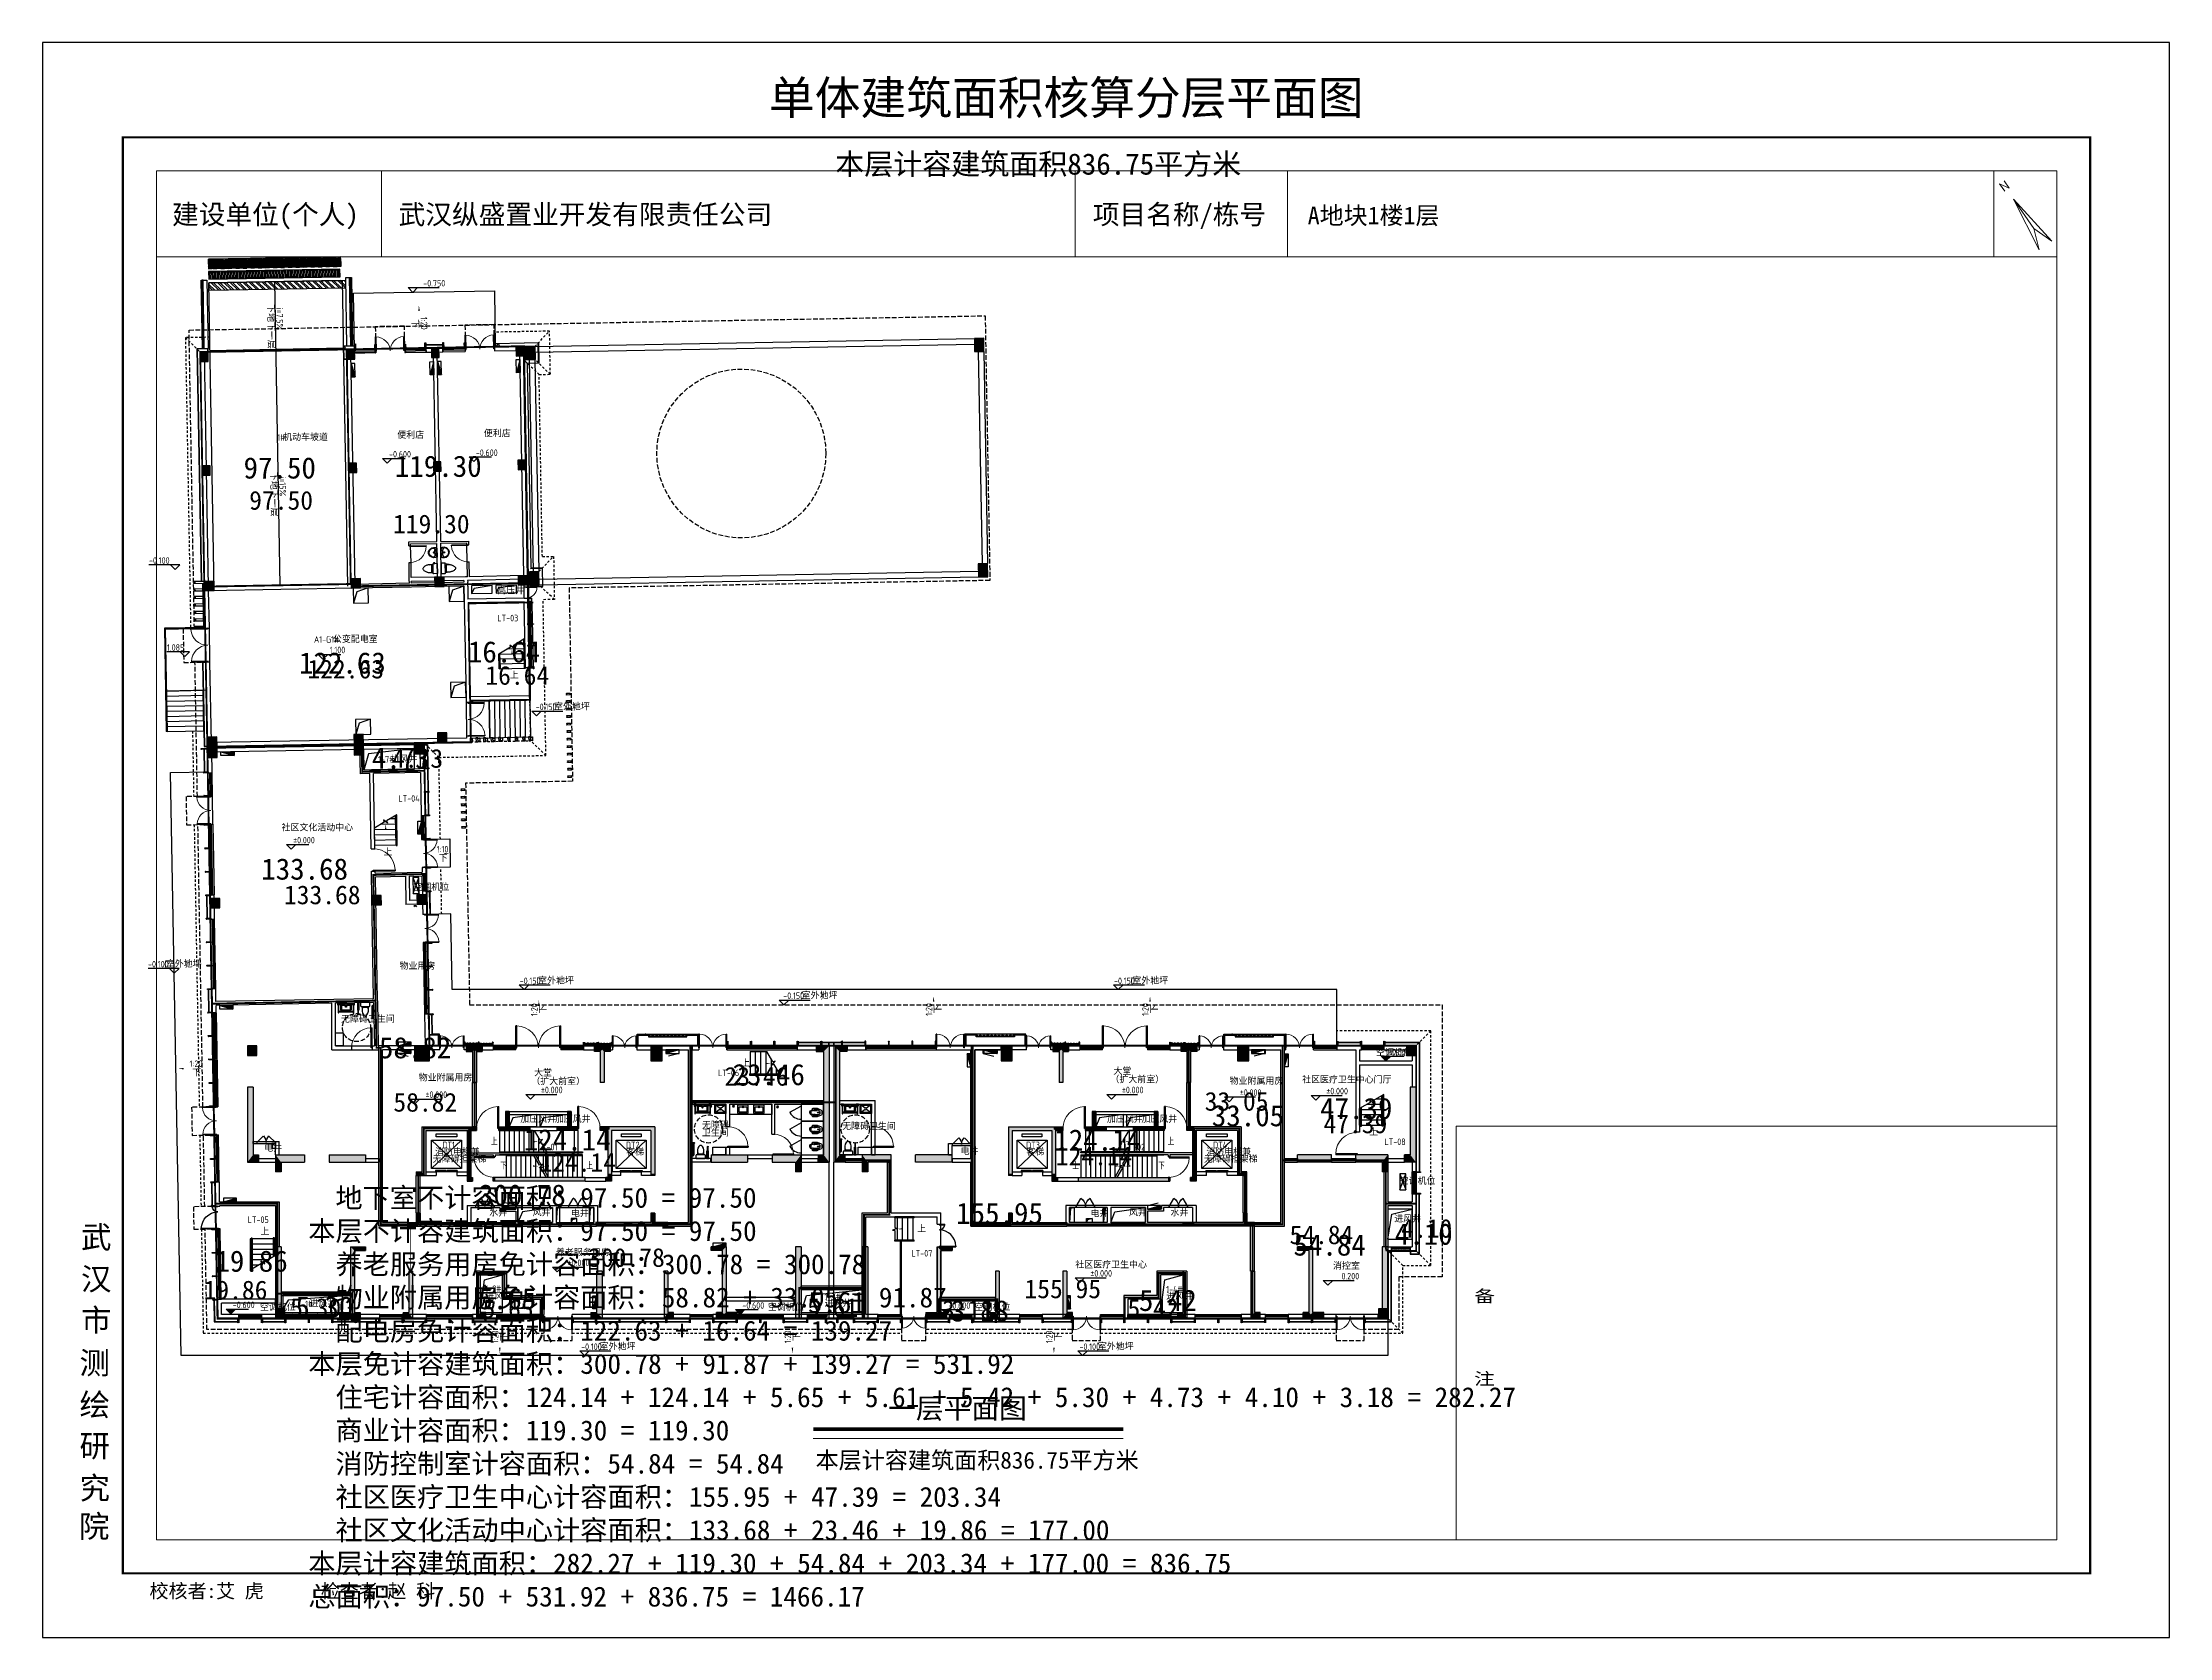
# Model space of a CAD drawing. Extents: x 512858 to 514372, y -232486 to -231710.
# Drawn here: x 513167.7 to 513281, y -231795 to -231710.1 of the extents above; entities that cross this region are included whole.
import ezdxf
from ezdxf.enums import TextEntityAlignment as Align

# ---------------------------------------------------------------- set-up
doc = ezdxf.new("R2010")
doc.units = 0
doc.header["$LTSCALE"] = 1000
for name, pattern in [('__DASH', [0.35, 0.25, -0.1]), ('CACHE2', [0.1875, 0.125, -0.0625]), ('CONTINOUS', [0]), ('DASH', [0.35, 0.25, -0.1])]:
    doc.linetypes.add(name, pattern=pattern)
doc.layers.get('0').update_dxf_attribs({"color": 252})
for name, color, linetype in [('$计容结果', 7, 'Continuous'), ('$计算结果', 7, 'Continuous'), ('$面积结果', 7, 'Continuous'), ('0-灰色石材', 253, 'Continuous'), ('0-面积线', 253, 'Continuous'), ('1-A-METAL-E', 253, 'Continuous'), ('1-A-METAL-S', 253, 'Continuous'), ('1-线脚', 253, 'Continuous'), ('2#HXT-1F$0$A-ANNO-50-SYMB', 253, 'Continuous'), ('2#HXT-1F$0$A-DOOR', 253, 'Continuous'), ('2#HXT-1F$0$A-HOLE-E', 253, 'Continuous'), ('2#HXT-1F$0$A-PATT-COLU', 253, 'Continuous'), ('2#HXT-1F$0$A-STAIR', 253, 'Continuous'), ('2#HXT-1F$0$A-STR-CONC-B', 253, 'Continuous'), ('2#HXT-1F$0$A-STR-CONC-C', 253, 'Continuous'), ('2#HXT-1F$0$A-WALL-S', 253, 'Continuous'), ('2#HXT-1F$0$A-WINDOW', 253, 'Continuous'), ('2#HXT-1F$0$AA-DOOR_FIRE_TEXT', 253, 'Continuous'), ('6#-造型-1F（实施版）石材-STONE-S', 253, 'Continuous'), ('6#-造型-1F（实施版）金属型材-METAL-S', 253, 'Continuous'), ('6#-造型-1F（实施版）门窗', 253, 'Continuous'), ('6#-造型-1F（实施版）香槟金涂料', 253, 'Continuous'), ('_0', 252, 'Continuous'), ('A-ANNO-100-DIM-E', 253, 'Continuous'), ('A-ANNO-100-SYMB', 253, 'Continuous'), ('A-ANNO-100-TXT', 252, 'Continuous'), ('A-ANNO-50-SYMB', 252, 'Continuous'), ('A-DOOR', 252, 'Continuous'), ('A-Drain-Well', 253, 'Continuous'), ('A-FIRE-DOOR', 252, 'Continuous'), ('A-HOLE-E', 253, 'Continuous'), ('A-Line', 252, 'Continuous'), ('A-METAL-E', 253, 'Continuous'), ('A-METAL-S', 253, 'Continuous'), ('A-PATT-COLU', 253, 'Continuous'), ('A-SOIL-E', 253, 'Continuous'), ('A-STAIR', 252, 'Continuous'), ('A-STONE-S', 253, 'Continuous'), ('A-STR-CONC-B', 252, 'Continuous'), ('A-STR-CONC-C', 253, 'Continuous'), ('A-STR-CONC-H', 253, 'Continuous'), ('A-TECH-SANT', 253, 'Continuous'), ('A-WALL-S', 252, 'Continuous'), ('A-WINDOW', 253, 'Continuous'), ('A-散水-建筑', 253, 'CACHE2'), ('AA-DIM_SYMB', 253, 'Continuous'), ('AA-STAIR', 252, 'Continuous'), ('AA-WALL', 252, 'Continuous'), ('AA-家具', 253, 'DASH'), ('AA-洁具及厨具', 253, 'Continuous'), ('B1+B2户型(2#185报审版）-2$0$A-DOOR', 253, 'Continuous'), ('LVTRY', 253, 'Continuous'), ('PUB_HATCH', 252, 'Continuous'), ('WALL', 252, 'Continuous'), ('Y-阳台地漏(不提资)', 253, 'Continuous'), ('楼层注记', 7, 'Continuous'), ('洁具', 253, 'Continuous'), ('看线', 253, 'Continuous'), ('立面轮廓', 253, 'Continuous'), ('面积-免计容-养老服务用房-1', 185, 'Continuous'), ('面积-免计容-配电房-1', 79, 'Continuous'), ('面积-计容-商业-1', 3, 'Continuous')]:
    doc.layers.add(name, color=color, linetype=linetype)
for name, color, linetype, lineweight in [('P-FIRE-FH', 252, 'Continuous', 25), ('图廓', 252, 'Continuous', 9), ('面积-不计容-地下室-1', 4, 'Continuous', 0), ('面积-免计容-物业附属用房-1', 18, 'Continuous', 0), ('面积-计容-住宅-1', 1, 'Continuous', 0), ('面积-计容-消防控制室-1', 5, 'Continuous', 0), ('面积-计容-社区医疗卫生中心-1', 18, 'Continuous', 0), ('面积-计容-社区文化活动中心-1', 30, 'Continuous', 0)]:
    doc.layers.add(name, color=color, linetype=linetype, lineweight=lineweight)
doc.layers.add('打印图框', color=252, linetype='Continuous', plot=False)
doc.styles.add('2#HXT-1F$0$STANDARD', font='GBENOR', dxfattribs={"bigfont": 'GBCBIG'})
doc.styles.add('DIM_FONT', font='SIMPLEX', dxfattribs={"width": 0.7, "bigfont": 'GBCBIG'})
doc.styles.add('dw', font='simhei.ttf')
doc.styles.add('STYLE1', font='stylu.ttf')
doc.styles.add('tkhz1', font='txt.shx', dxfattribs={"width": 0.8, "bigfont": 'hztxt.shx'})
doc.styles.add('TYDG_02', font='TSSDENG.shx', dxfattribs={"width": 0.8, "bigfont": 'hztxt.shx'})
doc.styles.add('宋体', font='simsun.ttc', dxfattribs={"width": 0.7, "height": 10})

msp = doc.modelspace()

# ---------------------------------------------------------------- texts
at = {"layer": '$计容结果', "style": 'dw'}
msp.add_text('本层计容建筑面积836.75平方米', height=1.1331, dxfattribs=at).set_placement((513209.95, -231717.09))
at = {"layer": '$计算结果', "insert": (513181.88, -231782.28), "char_height": 1.0622, "width": 84.9814, "attachment_point": 4, "style": 'dw'}
msp.add_mtext('  地下室不计容面积：97.50 = 97.50\\P本层不计容建筑面积：97.50 = 97.50\\P  养老服务用房免计容面积：300.78 = 300.78\\P  物业附属用房免计容面积：58.82 + 33.05 = 91.87\\P  配电房免计容面积：122.63 + 16.64 = 139.27\\P本层免计容建筑面积：300.78 + 91.87 + 139.27 = 531.92\\P  住宅计容面积：124.14 + 124.14 + 5.65 + 5.61 + 5.42 + 5.30 + 4.73 + 4.10 + 3.18 = 282.27\\P  商业计容面积：119.30 = 119.30\\P  消防控制室计容面积：54.84 = 54.84\\P  社区医疗卫生中心计容面积：155.95 + 47.39 = 203.34\\P  社区文化活动中心计容面积：133.68 + 23.46 + 19.86 = 177.00\\P本层计容建筑面积：282.27 + 119.30 + 54.84 + 203.34 + 177.00 = 836.75\\P总面积：97.50 + 531.92 + 836.75 = 1466.17', dxfattribs=at)
at = {"layer": '$面积结果', "color": 4, "style": 'dw'}
msp.add_text('97.50', height=1.133, dxfattribs=at).set_placement((513178.43, -231733.28))
at = {"layer": '$面积结果', "color": 3, "style": 'dw'}
msp.add_text('119.30', height=1.133, dxfattribs=at).set_placement((513186.49, -231733.19))
at = {"layer": '$面积结果', "color": 79, "style": 'dw'}
for s, p in [('122.63', (513181.38, -231743.67)), ('16.64', (513190.38, -231743.08))]:
    msp.add_text(s, height=1.133, dxfattribs=at).set_placement(p)
at = {"layer": '$面积结果', "color": 1, "style": 'dw'}
for s, p in [('4.73', (513185.26, -231748.74)), ('124.14', (513193.36, -231769.08)), ('124.14', (513221.62, -231769.09)), ('4.10', (513239.76, -231774.1)), ('5.30', (513181.19, -231777.98)), ('5.65', (513190.94, -231777.54)), ('5.61', (513208.5, -231777.74)), ('5.42', (513226.13, -231777.63)), ('3.18', (513216.12, -231778.19))]:
    msp.add_text(s, height=1.133, dxfattribs=at).set_placement(p)
at = {"layer": '$面积结果', "color": 30, "style": 'dw'}
for s, p in [('133.68', (513179.37, -231754.65)), ('23.46', (513204.48, -231765.6)), ('19.86', (513176.93, -231775.54))]:
    msp.add_text(s, height=1.133, dxfattribs=at).set_placement(p)
at = {"layer": '$面积结果', "color": 18, "style": 'dw'}
for s, p in [('58.82', (513185.64, -231764.17)), ('33.05', (513230.01, -231767.79)), ('47.39', (513235.78, -231767.41)), ('155.95', (513216.39, -231772.99))]:
    msp.add_text(s, height=1.133, dxfattribs=at).set_placement(p)
at = {"layer": '$面积结果', "color": 185, "style": 'dw'}
msp.add_text('300.78', height=1.133, dxfattribs=at).set_placement((513190.97, -231772.02))
at = {"layer": '$面积结果', "color": 5, "style": 'dw'}
msp.add_text('54.84', height=1.133, dxfattribs=at).set_placement((513234.36, -231774.68))
at = {"color": 252, "linetype": 'CONTINOUS', "style": 'DIM_FONT', "text_generation_flag": 4, "width": 0.8}
msp.add_text('K', height=0.151, rotation=270.7941, dxfattribs=at).set_placement((513187.65, -231756))
at = {"layer": '0-面积线', "color": 1, "style": 'dw'}
msp.add_text('124.14', height=1, dxfattribs=at).set_placement((513194.19, -231770.21))
at = {"layer": 'A-ANNO-100-DIM-E', "color": 252, "style": 'TYDG_02', "width": 0.8}
for s, p in [('-0.750', (513188, -231723.05)), ('-0.600', (513186.18, -231732.16)), ('-0.600', (513190.8, -231732.08)), ('-0.100', (513173.39, -231737.82)), ('1.085', (513174.35, -231742.46)), ('1.100', (513183.02, -231742.59)), ('-0.150', (513193.99, -231745.62)), ('(', (513194.88, -231745.62)), (')', (513196, -231745.62)), ('%%P0.000', (513181.07, -231752.72)), ('-0.100', (513173.34, -231759.33)), ('(', (513174.2, -231759.33)), (')', (513175.32, -231759.33)), ('-0.150', (513193.14, -231760.22)), ('(', (513194.03, -231760.22)), (')', (513195.15, -231760.22)), ('-0.150', (513224.8, -231760.22)), ('(', (513225.68, -231760.22)), (')', (513226.8, -231760.22)), ('-0.150', (513207.18, -231761.01)), ('(', (513208.07, -231761.01)), (')', (513209.19, -231761.01)), ('-0.600', (513239.4, -231764.01)), ('%%P0.000', (513194.27, -231766.03)), ('%%P0.000', (513225.22, -231766.03)), ('%%P0.000', (513188.12, -231766.28)), ('%%P0.000', (513231.5, -231766.17)), ('%%P0.000', (513236.11, -231766.09)), ('%%P0.000', (513195.7, -231775.24)), ('%%P0.000', (513223.54, -231775.8)), ('0.200', (513236.92, -231775.95)), ('-0.600', (513177.85, -231777.48)), ('-0.600', (513205, -231777.51)), ('-0.600', (513215.98, -231777.51)), ('-0.100', (513196.41, -231779.71)), ('(', (513197.3, -231779.71)), (')', (513198.42, -231779.71)), ('-0.100', (513222.96, -231779.71)), ('(', (513223.85, -231779.71)), (')', (513224.97, -231779.71))]:
    msp.add_text(s, height=0.35, dxfattribs=at).set_placement(p)
at = {"layer": 'A-ANNO-100-DIM-E', "color": 252, "style": 'TYDG_02'}
for p in [(513194.97, -231745.62), (513174.29, -231759.33), (513194.12, -231760.22), (513225.78, -231760.22), (513208.16, -231761.01), (513197.4, -231779.71), (513223.94, -231779.71)]:
    msp.add_text('室外地坪', height=0.353, dxfattribs=at).set_placement(p)
at = {"layer": 'A-ANNO-100-SYMB', "color": 252, "style": 'TYDG_02'}
for s, rotation, p in [('下地下一层', 271.0264, (513179.68, -231723.99)), ('下', 271.1692, (513187.37, -231724.8)), ('下地下一层', 271.0264, (513179.84, -231732.93)), ('下', 0.8837, (513188.83, -231753.7)), ('下', 90.0014, (513194.58, -231761.79)), ('下', 90.0014, (513215.61, -231761.78)), ('下', 90.0014, (513227.14, -231761.78)), ('下', 1.1692, (513175.7, -231765.13)), ('下', 89.9986, (513192.5, -231779.23)), ('下', 89.9986, (513208.09, -231779.23)), ('下', 89.9986, (513222.02, -231779.23))]:
    msp.add_text(s, height=0.353, rotation=rotation, dxfattribs=at).set_placement(p)
at = {"layer": 'A-ANNO-100-SYMB', "color": 252, "style": 'TYDG_02', "width": 0.8}
for s, rotation, p in [('i=7.5%', 271.0264, (513180.17, -231724.18)), ('1:20', 271.1692, (513187.86, -231724.67)), ('i=15%', 271.0264, (513180.33, -231733.18)), ('1:10', 0.8837, (513188.72, -231753.21)), ('1:20', 90.0014, (513194.09, -231761.92)), ('1:20', 90.0014, (513215.12, -231761.91)), ('1:20', 90.0014, (513226.65, -231761.91)), ('1:20', 1.1692, (513175.56, -231764.64)), ('1:20', 89.9986, (513192.01, -231779.35)), ('1:20', 89.9986, (513207.6, -231779.35)), ('1:20', 89.9986, (513221.53, -231779.35))]:
    msp.add_text(s, height=0.35, rotation=rotation, dxfattribs=at).set_placement(p)
at = {"layer": 'A-ANNO-100-TXT', "color": 252, "style": 'TYDG_02', "width": 0.8}
for s, p in [('1#', (513180.22, -231731.27)), ('LT-03', (513191.95, -231740.89)), ('A1-G1#', (513182.18, -231742.03)), ('1-7#', (513185.6, -231748.42)), ('LT-04', (513186.68, -231750.5)), ('LT-06', (513203.71, -231765.12)), ('DT1', (513189.02, -231768.96)), ('LT-01', (513194.1, -231769.07)), ('DT2', (513198.8, -231768.96)), ('DT3', (513220.12, -231768.96)), ('LT-02', (513225.35, -231769.07)), ('DT4', (513230.08, -231768.96)), ('LT-08', (513239.21, -231768.79)), ('LT-05', (513178.65, -231772.94)), ('LT-07', (513214.01, -231774.73)), ('1-2#', (513191.31, -231776.62)), ('1-3#', (513209.38, -231777.05)), ('1-4#', (513227.58, -231776.65)), ('1-1#', (513181.34, -231777.43))]:
    msp.add_text(s, height=0.35, dxfattribs=at).set_placement(p)
at = {"layer": 'A-ANNO-100-TXT', "color": 252, "style": 'TYDG_02'}
for s, p in [('机动车坡道', (513180.54, -231731.27)), ('便利店', (513186.62, -231731.15)), ('便利店', (513191.23, -231731.07)), ('高压井', (513191.94, -231739.44)), ('公变配电室', (513183.19, -231742.03)), ('排风井', (513186.26, -231748.42)), ('社区文化活动中心', (513180.45, -231752.07)), ('空调机位', (513187.48, -231755.24)), ('物业用房', (513186.74, -231759.44)), ('无障碍卫生间', (513183.62, -231762.27)), ('空调机位', (513238.76, -231764.06)), ('物业附属用房', (513187.76, -231765.39)), ('大堂', (513193.91, -231765.13)), ('（扩大前室）', (513193.76, -231765.59)), ('大堂', (513224.77, -231765.04)), ('（扩大前室）', (513224.61, -231765.49)), ('物业附属用房', (513230.96, -231765.57)), ('社区医疗卫生中心门厅', (513234.82, -231765.5)), ('加压风井', (513193.17, -231767.6)), ('加压风井', (513195.01, -231767.6)), ('无障碍', (513202.85, -231767.92)), ('卫生间', (513202.85, -231768.33)), ('无障碍卫生间', (513210.32, -231767.98)), ('加压风井', (513224.42, -231767.6)), ('加压风井', (513226.26, -231767.6)), ('电井', (513179.53, -231769.14)), ('消防电梯兼', (513188.63, -231769.35)), ('客梯', (513198.81, -231769.35)), ('电井', (513216.63, -231769.31)), ('客梯', (513220.13, -231769.35)), ('消防电梯兼', (513229.72, -231769.35)), ('无障碍担架梯', (513188.5, -231769.73)), ('无障碍担架梯', (513229.59, -231769.73)), ('空调机位', (513240.02, -231770.9)), ('水井', (513191.52, -231772.59)), ('风井', (513193.83, -231772.58)), ('电井', (513195.87, -231772.62)), ('电井', (513223.55, -231772.62)), ('风井', (513225.6, -231772.58)), ('水井', (513227.81, -231772.59)), ('进风井', (513239.73, -231772.91)), ('养老服务用房', (513195.07, -231774.71)), ('社区医疗卫生中心', (513222.74, -231775.36)), ('消控室', (513236.47, -231775.42)), ('进风井', (513191.31, -231777.04)), ('进风井', (513227.58, -231777.04)), ('空调机位', (513179.3, -231777.62)), ('进风井', (513181.94, -231777.43)), ('空调机位', (513206.36, -231777.62)), ('进风井', (513209.38, -231777.42)), ('空调机位', (513217.37, -231777.62))]:
    msp.add_text(s, height=0.353, dxfattribs=at).set_placement(p)
at = {"layer": 'A-ANNO-50-SYMB', "color": 252, "style": 'TYDG_02'}
for p in [(513192.62, -231743.95), (513185.89, -231753.37), (513204.94, -231764.61), (513238.4, -231768.29), (513179.33, -231773.58), (513214.31, -231773.44)]:
    msp.add_text('上', height=0.353, dxfattribs=at).set_placement(p)
at = {"layer": '图廓', "color": 0, "style": 'STYLE1'}
msp.add_text('单体建筑面积核算分层平面图', height=1.7864, dxfattribs=at).set_placement((513222.26, -231714.42), align=Align.BOTTOM_CENTER)
at = {"layer": '图廓', "color": 0, "linetype": 'ByBlock', "style": 'tkhz1'}
msp.add_text('N', height=0.476, rotation=34.5814, dxfattribs=at).set_placement((513272.1, -231717.5), align=Align.TOP_CENTER)
at = {"layer": '图廓', "color": 0, "linetype": 'ByBlock', "ltscale": 2, "style": 'tkhz1'}
msp.add_text('N', height=0.476, rotation=34.5814, dxfattribs=at).set_placement((513272.1, -231717.5), align=Align.TOP_CENTER)
at = {"layer": '图廓', "color": 0}
for s, height, style, p in [('建设单位(个人)', 1.042, 'dw', (513174.62, -231719.73)), ('武汉纵盛置业开发有限责任公司', 1.0421, 'dw', (513186.69, -231719.73)), ('项目名称/栋号', 1.042, 'dw', (513223.67, -231719.73)), ('A地块1楼1层', 0.936, 'dw', (513235.12, -231719.73)), (' 校核者:艾 虎      检查者:赵 科', 0.7443, '宋体', (513172.91, -231792.92))]:
    msp.add_text(s, height=height, dxfattribs=dict(at, style=style)).set_placement(p)
at = {"layer": '图廓', "color": 0, "linetype": 'Continuous', "style": 'STYLE1'}
for s, p in [('武', (513169.77, -231774.29)), ('汉', (513169.77, -231776.52)), ('市', (513169.77, -231778.71)), ('测', (513169.69, -231780.99)), ('绘', (513169.69, -231783.22)), ('研', (513169.69, -231785.41)), ('究', (513169.69, -231787.66)), ('院', (513169.66, -231789.7))]:
    msp.add_text(s, height=1.19, dxfattribs=at).set_placement(p)
at = {"layer": '图廓', "color": 0, "style": 'dw', "width": 1.25}
for s, p in [('备', (513243.99, -231777.16)), ('注', (513243.99, -231781.56))]:
    msp.add_text(s, height=0.643, dxfattribs=at).set_placement(p)
at = {"layer": '图廓', "color": 7, "style": 'dw'}
msp.add_text('本层计容建筑面积836.75平方米', height=0.9022, dxfattribs=at).set_placement((513208.9, -231786.03))
at = {"layer": '楼层注记', "style": 'dw'}
msp.add_text('一层平面图', height=1.083, dxfattribs=at).set_placement((513212.77, -231783.36))
at = {"layer": '面积-不计容-地下室-1', "linetype": 'DASH', "ltscale": 3, "style": 'dw'}
msp.add_text('97.50', height=1, dxfattribs=at).set_placement((513178.73, -231734.94))
at = {"layer": '面积-免计容-养老服务用房-1', "linetype": 'DASH', "ltscale": 0.003, "style": 'dw'}
msp.add_text('300.78', height=1, dxfattribs=at).set_placement((513196.79, -231775.28))
at = {"layer": '面积-免计容-物业附属用房-1', "ltscale": 0.005, "style": 'dw'}
for s, p in [('58.82', (513186.41, -231767.01)), ('33.05', (513229.63, -231766.96))]:
    msp.add_text(s, height=1, dxfattribs=at).set_placement(p)
at = {"layer": '面积-免计容-配电房-1', "color": 79, "ltscale": 0.005, "style": 'dw'}
for s, p in [('122.63', (513181.83, -231743.93)), ('16.64', (513191.31, -231744.27))]:
    msp.add_text(s, height=1, dxfattribs=at).set_placement(p)
at = {"layer": '面积-计容-住宅-1', "style": 'dw'}
for s, p in [('4.73', (513186.34, -231748.69)), ('124.14', (513221.7, -231769.87)), ('4.10', (513240.1, -231773.73)), ('5.30', (513180.91, -231777.95)), ('5.61', (513208.45, -231777.95)), ('5.42', (513225.52, -231777.99)), ('5.65', (513191.16, -231778.01)), ('3.18', (513215.64, -231778.07))]:
    msp.add_text(s, height=1, dxfattribs=at).set_placement(p)
at = {"layer": '面积-计容-商业-1', "color": 3, "style": 'dw'}
msp.add_text('119.30', height=1, dxfattribs=at).set_placement((513186.39, -231736.2))
at = {"layer": '面积-计容-消防控制室-1', "linetype": 'DASH', "style": 'dw'}
e = msp.add_text('54.84', height=1, dxfattribs=at)
e.set_placement((513234.15, -231774.07))
e.dxf.unprotected_set("ltscale", 0)
at = {"layer": '面积-计容-社区医疗卫生中心-1', "linetype": 'DASH', "ltscale": 3000, "style": 'dw'}
for s, p in [('47.39', (513235.96, -231768.16)), ('155.95', (513220.03, -231776.95))]:
    msp.add_text(s, height=1, dxfattribs=at).set_placement(p)
at = {"layer": '面积-计容-社区文化活动中心-1', "ltscale": 3, "style": 'dw'}
for s, p in [('133.68', (513180.58, -231755.96)), ('23.46', (513204.05, -231765.63)), ('19.86', (513176.3, -231777.01))]:
    msp.add_text(s, height=1, dxfattribs=at).set_placement(p)

# ---------------------------------------------------------------- blocks, each defined once
blk = doc.blocks.new('1新159_FZH')
blk.add_lwpolyline([(-0.5, -0.5), (0.5, -0.5), (0.5, 0.5), (-0.5, 0.5)], close=True)
at = {"layer": 'PUB_HATCH'}
blk.add_solid([(-0.5, -0.5), (0.5, -0.5), (-0.5, 0.5), (0.5, 0.5)], dxfattribs=at)
blk = doc.blocks.new('1新321F结构')
at = {"layer": 'A-PATT-COLU'}
for points in [[(-150107, -995271), (-149757, -995271), (-149657, -995171), (-149657, -994971), (-150107, -994971)], [(-149657, -995171), (-149757, -995271), (-149757, -996921), (-149557, -996921), (-149557, -995271)], [(-149657, -995171), (-149557, -995271), (-149257, -995271), (-149257, -994971), (-149657, -994971)], [(-142857, -995171), (-142857, -994971), (-143257, -994971), (-143257, -995271), (-142957, -995271)], [(-142857, -995171), (-142957, -995271), (-142957, -996921), (-142757, -996921), (-142757, -995271)], [(-142407, -994971), (-142857, -994971), (-142857, -995171), (-142757, -995271), (-142407, -995271)], [(-131457, -995271), (-131057, -995271), (-130757, -994971), (-131457, -994971)], [(-130757, -994971), (-131057, -995271), (-131057, -1000771), (-130757, -1001171)], [(-130207, -995271), (-130507, -994971), (-130507, -1001171), (-130207, -1000771)], [(-129807, -994971), (-130507, -994971), (-130207, -995271), (-129807, -995271)], [(-118857, -995271), (-118507, -995271), (-118407, -995171), (-118407, -994971), (-118857, -994971)], [(-118407, -995171), (-118507, -995271), (-118507, -996921), (-118307, -996921), (-118307, -995271)], [(-118407, -995171), (-118307, -995271), (-118007, -995271), (-118007, -994971), (-118407, -994971)], [(-111607, -995171), (-111607, -994971), (-112007, -994971), (-112007, -995271), (-111707, -995271)], [(-111607, -995171), (-111707, -995271), (-111707, -996921), (-111507, -996921), (-111507, -995271)], [(-111157, -994971), (-111607, -994971), (-111607, -995171), (-111507, -995271), (-111157, -995271)], [(-161757, -997171), (-161757, -1001171), (-161457, -1000771), (-161457, -997171)], [(-99807, -997171), (-99807, -1000771), (-99507, -1001171), (-99507, -997171)], [(-152257, -999471), (-152457, -999271), (-152457, -1001671), (-152257, -1001871)], [(-152457, -999271), (-152257, -999471), (-150057, -999471), (-149957, -999404), (-149957, -999271)], [(-149957, -999404), (-149857, -999471), (-149557, -999471), (-149557, -999271), (-149957, -999271)], [(-148357, -999471), (-147907, -999471), (-147907, -999338), (-148007, -999271), (-148357, -999271)], [(-148007, -998471), (-148007, -999271), (-147907, -999338), (-147807, -999271), (-147807, -998471)], [(-147907, -999338), (-147907, -999471), (-147257, -999471), (-147257, -999271), (-147807, -999271)], [(-144607, -999338), (-144707, -999271), (-145257, -999271), (-145257, -999471), (-144607, -999471)], [(-144707, -998471), (-144707, -999271), (-144607, -999338), (-144507, -999271), (-144507, -998471)], [(-144157, -999271), (-144507, -999271), (-144607, -999338), (-144607, -999471), (-144157, -999471)], [(-142457, -999404), (-142457, -999271), (-142957, -999271), (-142957, -999471), (-142557, -999471)], [(-140257, -999471), (-140057, -999271), (-142457, -999271), (-142457, -999404), (-142357, -999471)], [(-140057, -999271), (-140257, -999471), (-140257, -1001871), (-140057, -1001871)], [(-121207, -999271), (-121007, -999471), (-118907, -999471), (-118807, -999404), (-118807, -999271)], [(-121007, -999471), (-121207, -999271), (-121207, -1001871), (-121007, -1001871)], [(-118807, -999404), (-118707, -999471), (-118307, -999471), (-118307, -999271), (-118807, -999271)], [(-117107, -999471), (-116657, -999471), (-116657, -999338), (-116757, -999271), (-117107, -999271)], [(-116757, -998471), (-116757, -999271), (-116657, -999338), (-116557, -999271), (-116557, -998471)], [(-116657, -999338), (-116657, -999471), (-116007, -999471), (-116007, -999271), (-116557, -999271)], [(-113357, -999338), (-113457, -999271), (-114007, -999271), (-114007, -999471), (-113357, -999471)], [(-113457, -998471), (-113457, -999271), (-113357, -999338), (-113257, -999271), (-113257, -998471)], [(-112907, -999271), (-113257, -999271), (-113357, -999338), (-113357, -999471), (-112907, -999471)], [(-111307, -999404), (-111307, -999271), (-111707, -999271), (-111707, -999471), (-111407, -999471)], [(-109007, -999471), (-108807, -999271), (-111307, -999271), (-111307, -999404), (-111207, -999471)], [(-108807, -999271), (-109007, -999471), (-109007, -1001871), (-108807, -1001671)], [(-149957, -999404), (-150057, -999471), (-150057, -1002171), (-149857, -1001971), (-149857, -999471)], [(-142457, -999404), (-142557, -999471), (-142557, -1001971), (-142357, -1002171), (-142357, -999471)], [(-118807, -999404), (-118907, -999471), (-118907, -1002171), (-118707, -1001971), (-118707, -999471)], [(-111307, -999404), (-111407, -999471), (-111407, -1001971), (-111207, -1002171), (-111207, -999471)], [(-161457, -1000771), (-161757, -1001171), (-161157, -1001171), (-161157, -1000771)], [(-159957, -1001171), (-160257, -1000771), (-160257, -1001671), (-159957, -1001671)], [(-160257, -1000771), (-159957, -1001171), (-158707, -1001171), (-158707, -1000771)], [(-157407, -1001171), (-155457, -1001171), (-155457, -1000771), (-157407, -1000771)], [(-137057, -1001171), (-135107, -1001171), (-135107, -1000771), (-137057, -1000771)], [(-133807, -1001171), (-132557, -1001171), (-132257, -1000771), (-133807, -1000771)], [(-132257, -1000771), (-132557, -1001171), (-132557, -1001671), (-132257, -1001671)], [(-131357, -1001171), (-130757, -1001171), (-131057, -1000771), (-131357, -1000771)], [(-129907, -1000771), (-130207, -1000771), (-130507, -1001171), (-129907, -1001171)], [(-127457, -1000771), (-129007, -1000771), (-128707, -1001171), (-127457, -1001171)], [(-128707, -1001171), (-129007, -1000771), (-129007, -1001671), (-128707, -1001671)], [(-124207, -1000771), (-126157, -1000771), (-126157, -1001171), (-124207, -1001171)], [(-104007, -1000771), (-105807, -1000771), (-105807, -1001171), (-104007, -1001171)], [(-101307, -1001171), (-101007, -1000771), (-102707, -1000771), (-102707, -1001171)], [(-101007, -1000771), (-101307, -1001171), (-101307, -1001671), (-101007, -1001671)], [(-99507, -1001171), (-99807, -1000771), (-100107, -1000771), (-100107, -1001171)], [(-152757, -1001871), (-152257, -1001871), (-152457, -1001671), (-152757, -1001671)], [(-149857, -1001971), (-150057, -1002171), (-149757, -1002171), (-149757, -1001971)], [(-143757, -1001971), (-148657, -1001971), (-148657, -1002171), (-143757, -1002171)], [(-142357, -1002171), (-142557, -1001971), (-142657, -1001971), (-142657, -1002171)], [(-118707, -1001971), (-118907, -1002171), (-118607, -1002171), (-118607, -1001971)], [(-117507, -1002171), (-112607, -1002171), (-112607, -1001971), (-117507, -1001971)], [(-111207, -1002171), (-111407, -1001971), (-111507, -1001971), (-111507, -1002171)], [(-108507, -1001671), (-108807, -1001671), (-109007, -1001871), (-108507, -1001871)], [(-152757, -1003871), (-152757, -1004371), (-152657, -1004438), (-152557, -1004371), (-152557, -1003871)], [(-140257, -1003871), (-140257, -1004371), (-140157, -1004438), (-140057, -1004371), (-140057, -1003871)], [(-121207, -1003871), (-121207, -1004371), (-121107, -1004438), (-121007, -1004371), (-121007, -1003871)], [(-108707, -1003871), (-108707, -1004371), (-108607, -1004438), (-108507, -1004371), (-108507, -1003871)], [(-153157, -1004571), (-152657, -1004571), (-152657, -1004438), (-152757, -1004371), (-153157, -1004371)], [(-152657, -1004438), (-152657, -1004571), (-149357, -1004571), (-149357, -1004371), (-152557, -1004371)], [(-140157, -1004438), (-140257, -1004371), (-143157, -1004371), (-143157, -1004571), (-140157, -1004571)], [(-139357, -1004371), (-140057, -1004371), (-140157, -1004438), (-140157, -1004571), (-139357, -1004571)], [(-121907, -1004571), (-121107, -1004571), (-121107, -1004438), (-121207, -1004371), (-121907, -1004371)], [(-121107, -1004438), (-121107, -1004571), (-118107, -1004571), (-118107, -1004371), (-121007, -1004371)], [(-108607, -1004438), (-108707, -1004371), (-111907, -1004371), (-111907, -1004571), (-108607, -1004571)], [(-108107, -1004371), (-108507, -1004371), (-108607, -1004438), (-108607, -1004571), (-108107, -1004571)], [(-160257, -1005671), (-160257, -1008971), (-159957, -1008971), (-159957, -1005671)], [(-156257, -1005671), (-156057, -1005871), (-155457, -1005871), (-155457, -1005671)], [(-156057, -1005871), (-156257, -1005671), (-156257, -1009171), (-156157, -1009271), (-156057, -1009171)], [(-136457, -1005871), (-136257, -1005671), (-137057, -1005671), (-137057, -1005871)], [(-136257, -1005671), (-136457, -1005871), (-136457, -1009171), (-136357, -1009271), (-136257, -1009171)], [(-132557, -1005671), (-132557, -1009471), (-132257, -1009471), (-132257, -1005671)], [(-129007, -1005671), (-129007, -1009471), (-128707, -1009471), (-128707, -1005671)], [(-125007, -1005671), (-124807, -1005871), (-124207, -1005871), (-124207, -1005671)], [(-124807, -1005871), (-125007, -1005671), (-125007, -1009171), (-124907, -1009271), (-124807, -1009171)], [(-105207, -1005871), (-105007, -1005671), (-105807, -1005671), (-105807, -1005871)], [(-105007, -1005671), (-105207, -1005871), (-105207, -1009171), (-105107, -1009271), (-105007, -1009171)], [(-101307, -1005671), (-101307, -1008971), (-101007, -1008971), (-101007, -1005671)], [(-153157, -1006971), (-153157, -1009171), (-152957, -1009471), (-152957, -1006971)], [(-149557, -1006971), (-149557, -1009471), (-149357, -1009171), (-149357, -1006971)], [(-143157, -1006971), (-143157, -1009171), (-142857, -1009471), (-142857, -1006971)], [(-139557, -1006971), (-139557, -1009471), (-139357, -1009171), (-139357, -1006971)], [(-121907, -1006971), (-121907, -1009171), (-121707, -1009471), (-121707, -1006971)], [(-118307, -1006971), (-118307, -1009471), (-118107, -1009171), (-118107, -1006971)], [(-111907, -1006971), (-111907, -1009171), (-111707, -1009471), (-111707, -1006971)], [(-108307, -1006971), (-108307, -1009471), (-108107, -1009171), (-108107, -1006971)], [(-156857, -1009471), (-156157, -1009471), (-156157, -1009271), (-156257, -1009171), (-156857, -1009171)], [(-156157, -1009271), (-156157, -1009471), (-155757, -1009471), (-155757, -1009171), (-156057, -1009171)], [(-153457, -1009471), (-152957, -1009471), (-153157, -1009171), (-153457, -1009171)], [(-149057, -1009171), (-149357, -1009171), (-149557, -1009471), (-149057, -1009471)], [(-143457, -1009471), (-142857, -1009471), (-143157, -1009171), (-143457, -1009171)], [(-139057, -1009171), (-139357, -1009171), (-139557, -1009471), (-139057, -1009471)], [(-136357, -1009271), (-136457, -1009171), (-136757, -1009171), (-136757, -1009471), (-136357, -1009471)], [(-135657, -1009171), (-136257, -1009171), (-136357, -1009271), (-136357, -1009471), (-135657, -1009471)], [(-125607, -1009471), (-124907, -1009471), (-124907, -1009271), (-125007, -1009171), (-125607, -1009171)], [(-124907, -1009271), (-124907, -1009471), (-124507, -1009471), (-124507, -1009171), (-124807, -1009171)], [(-122207, -1009471), (-121707, -1009471), (-121907, -1009171), (-122207, -1009171)], [(-117807, -1009171), (-118107, -1009171), (-118307, -1009471), (-117807, -1009471)], [(-112207, -1009471), (-111707, -1009471), (-111907, -1009171), (-112207, -1009171)], [(-107807, -1009171), (-108107, -1009171), (-108307, -1009471), (-107807, -1009471)], [(-105107, -1009271), (-105207, -1009171), (-105507, -1009171), (-105507, -1009471), (-105107, -1009471)], [(-104407, -1009171), (-105007, -1009171), (-105107, -1009271), (-105107, -1009471), (-104407, -1009471)]]:
    blk.add_hatch(color=256, dxfattribs=at).paths.add_polyline_path(points)
at = {"layer": 'A-STR-CONC-B'}
for p, q in [((-150107, -994971), (-149657, -994971)), ((-150107, -994971), (-150107, -995271)), ((-150107, -995271), (-149757, -995271)), ((-149757, -995271), (-149757, -996921)), ((-149657, -994971), (-149257, -994971)), ((-149557, -995271), (-149557, -996921)), ((-149557, -995271), (-149257, -995271)), ((-149257, -994971), (-149257, -995271)), ((-142857, -994971), (-143257, -994971)), ((-143257, -995271), (-143257, -994971)), ((-142957, -995271), (-143257, -995271)), ((-142957, -995271), (-142957, -996921)), ((-142407, -994971), (-142857, -994971)), ((-142757, -995271), (-142757, -996921)), ((-142407, -995271), (-142757, -995271)), ((-142407, -995271), (-142407, -994971)), ((-131457, -994971), (-130757, -994971)), ((-131457, -994971), (-131457, -995271)), ((-131457, -995271), (-131057, -995271)), ((-131057, -995271), (-131057, -1000771)), ((-130757, -994971), (-130757, -1001171)), ((-130507, -994971), (-130507, -1001171)), ((-129807, -994971), (-130507, -994971)), ((-130207, -995271), (-130207, -1000771)), ((-129807, -995271), (-130207, -995271)), ((-129807, -995271), (-129807, -994971)), ((-118857, -994971), (-118407, -994971)), ((-118857, -994971), (-118857, -995271)), ((-118857, -995271), (-118507, -995271)), ((-118507, -995271), (-118507, -996921)), ((-118407, -994971), (-118007, -994971)), ((-118307, -995271), (-118307, -996921)), ((-118307, -995271), (-118007, -995271)), ((-118007, -994971), (-118007, -995271)), ((-111607, -994971), (-112007, -994971)), ((-112007, -995271), (-112007, -994971)), ((-111707, -995271), (-112007, -995271)), ((-111707, -995271), (-111707, -996921)), ((-111157, -994971), (-111607, -994971)), ((-111507, -995271), (-111507, -996921)), ((-111157, -995271), (-111507, -995271)), ((-111157, -995271), (-111157, -994971)), ((-149557, -996921), (-149757, -996921)), ((-142757, -996921), (-142957, -996921)), ((-118307, -996921), (-118507, -996921)), ((-111507, -996921), (-111707, -996921)), ((-161757, -997171), (-161757, -1001171)), ((-161457, -997171), (-161757, -997171)), ((-161457, -997171), (-161457, -1000771)), ((-99807, -997171), (-99807, -1000771)), ((-99507, -997171), (-99807, -997171)), ((-99507, -997171), (-99507, -1001171)), ((-152457, -999271), (-152457, -1001671)), ((-152457, -999271), (-149957, -999271)), ((-149957, -999271), (-149557, -999271)), ((-149557, -999271), (-149557, -999471)), ((-148357, -999271), (-148007, -999271)), ((-148357, -999271), (-148357, -999471)), ((-148007, -998471), (-148007, -999271)), ((-147807, -998471), (-148007, -998471)), ((-147807, -998471), (-147807, -999271)), ((-147807, -999271), (-147257, -999271)), ((-147257, -999271), (-147257, -999471)), ((-144707, -999271), (-145257, -999271)), ((-145257, -999471), (-145257, -999271)), ((-144707, -998471), (-144707, -999271)), ((-144507, -998471), (-144707, -998471)), ((-144507, -998471), (-144507, -999271)), ((-144157, -999271), (-144507, -999271)), ((-144157, -999471), (-144157, -999271)), ((-142457, -999271), (-142957, -999271)), ((-142957, -999471), (-142957, -999271)), ((-140057, -999271), (-142457, -999271)), ((-140057, -999271), (-140057, -1001871)), ((-121207, -999271), (-118807, -999271)), ((-121207, -999271), (-121207, -1001871)), ((-118807, -999271), (-118307, -999271)), ((-118307, -999271), (-118307, -999471)), ((-117107, -999271), (-116757, -999271)), ((-117107, -999271), (-117107, -999471)), ((-116757, -998471), (-116757, -999271)), ((-116557, -998471), (-116757, -998471)), ((-116557, -998471), (-116557, -999271)), ((-116557, -999271), (-116007, -999271)), ((-116007, -999271), (-116007, -999471)), ((-113457, -999271), (-114007, -999271)), ((-114007, -999471), (-114007, -999271)), ((-113457, -998471), (-113457, -999271)), ((-113257, -998471), (-113457, -998471)), ((-113257, -998471), (-113257, -999271)), ((-112907, -999271), (-113257, -999271)), ((-112907, -999471), (-112907, -999271)), ((-111307, -999271), (-111707, -999271)), ((-111707, -999471), (-111707, -999271)), ((-108807, -999271), (-111307, -999271)), ((-108807, -999271), (-108807, -1001671)), ((-152257, -999471), (-152257, -1001871)), ((-152257, -999471), (-150057, -999471)), ((-150057, -999471), (-150057, -1002171)), ((-149857, -999471), (-149857, -1001971)), ((-149857, -999471), (-149557, -999471)), ((-148357, -999471), (-147907, -999471)), ((-147907, -999471), (-147257, -999471)), ((-144607, -999471), (-145257, -999471)), ((-144157, -999471), (-144607, -999471)), ((-142557, -999471), (-142957, -999471)), ((-142557, -999471), (-142557, -1001971)), ((-142357, -999471), (-142357, -1002171)), ((-140257, -999471), (-142357, -999471)), ((-140257, -999471), (-140257, -1001871)), ((-121007, -999471), (-118907, -999471)), ((-121007, -999471), (-121007, -1001871)), ((-118907, -999471), (-118907, -1002171)), ((-118707, -999471), (-118707, -1001971)), ((-118707, -999471), (-118307, -999471)), ((-117107, -999471), (-116657, -999471)), ((-116657, -999471), (-116007, -999471)), ((-113357, -999471), (-114007, -999471)), ((-112907, -999471), (-113357, -999471)), ((-111407, -999471), (-111707, -999471)), ((-111407, -999471), (-111407, -1001971)), ((-109007, -999471), (-111207, -999471)), ((-111207, -999471), (-111207, -1002171)), ((-109007, -999471), (-109007, -1001871)), ((-161757, -1001171), (-161157, -1001171)), ((-161457, -1000771), (-161157, -1000771)), ((-161157, -1000771), (-161157, -1001171)), ((-160257, -1000771), (-160257, -1001671)), ((-160257, -1000771), (-158707, -1000771)), ((-159957, -1001171), (-159957, -1001671)), ((-159957, -1001171), (-158707, -1001171)), ((-158707, -1000771), (-158707, -1001171)), ((-157407, -1000771), (-155457, -1000771)), ((-157407, -1000771), (-157407, -1001171)), ((-157407, -1001171), (-155457, -1001171)), ((-155457, -1000771), (-155457, -1001171)), ((-137057, -1000771), (-135107, -1000771)), ((-137057, -1000771), (-137057, -1001171)), ((-137057, -1001171), (-135107, -1001171)), ((-135107, -1000771), (-135107, -1001171)), ((-133807, -1000771), (-132257, -1000771)), ((-133807, -1000771), (-133807, -1001171)), ((-133807, -1001171), (-132557, -1001171)), ((-132557, -1001171), (-132557, -1001671)), ((-132257, -1000771), (-132257, -1001671)), ((-131357, -1000771), (-131057, -1000771)), ((-131357, -1000771), (-131357, -1001171)), ((-131357, -1001171), (-130757, -1001171)), ((-129907, -1001171), (-130507, -1001171)), ((-129907, -1000771), (-130207, -1000771)), ((-129907, -1001171), (-129907, -1000771)), ((-127457, -1000771), (-129007, -1000771)), ((-129007, -1000771), (-129007, -1001671)), ((-127457, -1001171), (-128707, -1001171)), ((-128707, -1001171), (-128707, -1001671)), ((-127457, -1001171), (-127457, -1000771)), ((-124207, -1000771), (-126157, -1000771)), ((-126157, -1001171), (-126157, -1000771)), ((-124207, -1001171), (-126157, -1001171)), ((-124207, -1001171), (-124207, -1000771)), ((-104007, -1000771), (-105807, -1000771)), ((-105807, -1001171), (-105807, -1000771)), ((-104007, -1001171), (-105807, -1001171)), ((-104007, -1001171), (-104007, -1000771)), ((-101007, -1000771), (-102707, -1000771)), ((-102707, -1001171), (-102707, -1000771)), ((-101307, -1001171), (-102707, -1001171)), ((-101307, -1001171), (-101307, -1001671)), ((-101007, -1000771), (-101007, -1001671)), ((-99807, -1000771), (-100107, -1000771)), ((-100107, -1001171), (-100107, -1000771)), ((-99507, -1001171), (-100107, -1001171)), ((-159957, -1001671), (-160257, -1001671)), ((-152757, -1001671), (-152457, -1001671)), ((-152757, -1001671), (-152757, -1001871)), ((-152757, -1001871), (-152257, -1001871)), ((-150057, -1002171), (-149757, -1002171)), ((-149857, -1001971), (-149757, -1001971)), ((-149757, -1001971), (-149757, -1002171)), ((-143757, -1001971), (-148657, -1001971)), ((-148657, -1002171), (-148657, -1001971)), ((-143757, -1002171), (-148657, -1002171)), ((-143757, -1002171), (-143757, -1001971)), ((-142557, -1001971), (-142657, -1001971)), ((-142657, -1002171), (-142657, -1001971)), ((-142357, -1002171), (-142657, -1002171)), ((-140057, -1001871), (-140257, -1001871)), ((-132257, -1001671), (-132557, -1001671)), ((-128707, -1001671), (-129007, -1001671)), ((-121007, -1001871), (-121207, -1001871)), ((-118907, -1002171), (-118607, -1002171)), ((-118707, -1001971), (-118607, -1001971)), ((-118607, -1001971), (-118607, -1002171)), ((-117507, -1001971), (-112607, -1001971)), ((-117507, -1001971), (-117507, -1002171)), ((-117507, -1002171), (-112607, -1002171)), ((-112607, -1001971), (-112607, -1002171)), ((-111407, -1001971), (-111507, -1001971)), ((-111507, -1002171), (-111507, -1001971)), ((-111207, -1002171), (-111507, -1002171)), ((-108507, -1001871), (-109007, -1001871)), ((-108507, -1001671), (-108807, -1001671)), ((-108507, -1001871), (-108507, -1001671)), ((-101007, -1001671), (-101307, -1001671)), ((-152757, -1003871), (-152757, -1004371)), ((-152557, -1003871), (-152757, -1003871)), ((-152557, -1003871), (-152557, -1004371)), ((-140257, -1003871), (-140257, -1004371)), ((-140057, -1003871), (-140257, -1003871)), ((-140057, -1003871), (-140057, -1004371)), ((-121207, -1003871), (-121207, -1004371)), ((-121007, -1003871), (-121207, -1003871)), ((-121007, -1003871), (-121007, -1004371)), ((-108707, -1003871), (-108707, -1004371)), ((-108507, -1003871), (-108707, -1003871)), ((-108507, -1003871), (-108507, -1004371)), ((-153157, -1004371), (-152757, -1004371)), ((-153157, -1004371), (-153157, -1004571)), ((-153157, -1004571), (-152657, -1004571)), ((-152657, -1004571), (-149357, -1004571)), ((-152557, -1004371), (-149357, -1004371)), ((-149357, -1004371), (-149357, -1004571)), ((-140257, -1004371), (-143157, -1004371)), ((-143157, -1004571), (-143157, -1004371)), ((-140157, -1004571), (-143157, -1004571)), ((-139357, -1004571), (-140157, -1004571)), ((-139357, -1004371), (-140057, -1004371)), ((-139357, -1004571), (-139357, -1004371)), ((-121907, -1004371), (-121207, -1004371)), ((-121907, -1004371), (-121907, -1004571)), ((-121907, -1004571), (-121107, -1004571)), ((-121107, -1004571), (-118107, -1004571)), ((-121007, -1004371), (-118107, -1004371)), ((-118107, -1004371), (-118107, -1004571)), ((-108707, -1004371), (-111907, -1004371)), ((-111907, -1004571), (-111907, -1004371)), ((-108607, -1004571), (-111907, -1004571)), ((-108107, -1004571), (-108607, -1004571)), ((-108107, -1004371), (-108507, -1004371)), ((-108107, -1004571), (-108107, -1004371)), ((-160257, -1005671), (-160257, -1008971)), ((-159957, -1005671), (-160257, -1005671)), ((-159957, -1005671), (-159957, -1008971)), ((-156257, -1005671), (-155457, -1005671)), ((-156257, -1005671), (-156257, -1009171)), ((-156057, -1005871), (-155457, -1005871)), ((-156057, -1005871), (-156057, -1009171)), ((-155457, -1005671), (-155457, -1005871)), ((-136257, -1005671), (-137057, -1005671)), ((-137057, -1005871), (-137057, -1005671)), ((-136457, -1005871), (-137057, -1005871)), ((-136457, -1005871), (-136457, -1009171)), ((-136257, -1005671), (-136257, -1009171)), ((-132557, -1005671), (-132557, -1009471)), ((-132257, -1005671), (-132557, -1005671)), ((-132257, -1005671), (-132257, -1009471)), ((-129007, -1005671), (-129007, -1009471)), ((-128707, -1005671), (-129007, -1005671)), ((-128707, -1005671), (-128707, -1009471)), ((-125007, -1005671), (-124207, -1005671)), ((-125007, -1005671), (-125007, -1009171)), ((-124807, -1005871), (-124207, -1005871)), ((-124807, -1005871), (-124807, -1009171)), ((-124207, -1005671), (-124207, -1005871)), ((-105007, -1005671), (-105807, -1005671)), ((-105807, -1005871), (-105807, -1005671)), ((-105207, -1005871), (-105807, -1005871)), ((-105207, -1005871), (-105207, -1009171)), ((-105007, -1005671), (-105007, -1009171)), ((-101307, -1005671), (-101307, -1008971)), ((-101007, -1005671), (-101307, -1005671)), ((-101007, -1005671), (-101007, -1008971)), ((-153157, -1006971), (-153157, -1009171)), ((-152957, -1006971), (-153157, -1006971)), ((-152957, -1006971), (-152957, -1009471)), ((-149557, -1006971), (-149557, -1009471)), ((-149357, -1006971), (-149557, -1006971)), ((-149357, -1006971), (-149357, -1009171)), ((-143157, -1006971), (-143157, -1009171)), ((-142857, -1006971), (-143157, -1006971)), ((-142857, -1006971), (-142857, -1009471)), ((-139557, -1006971), (-139557, -1009471)), ((-139357, -1006971), (-139557, -1006971)), ((-139357, -1006971), (-139357, -1009171)), ((-121907, -1006971), (-121907, -1009171)), ((-121707, -1006971), (-121907, -1006971)), ((-121707, -1006971), (-121707, -1009471)), ((-118307, -1006971), (-118307, -1009471)), ((-118107, -1006971), (-118307, -1006971)), ((-118107, -1006971), (-118107, -1009171)), ((-111907, -1006971), (-111907, -1009171)), ((-111707, -1006971), (-111907, -1006971)), ((-111707, -1006971), (-111707, -1009471)), ((-108307, -1006971), (-108307, -1009471)), ((-108107, -1006971), (-108307, -1006971)), ((-108107, -1006971), (-108107, -1009171)), ((-156857, -1009171), (-156257, -1009171)), ((-156857, -1009171), (-156857, -1009471)), ((-156857, -1009471), (-156157, -1009471)), ((-156157, -1009471), (-155757, -1009471)), ((-156057, -1009171), (-155757, -1009171)), ((-155757, -1009171), (-155757, -1009471)), ((-153457, -1009171), (-153157, -1009171)), ((-153457, -1009171), (-153457, -1009471)), ((-153457, -1009471), (-152957, -1009471)), ((-149057, -1009471), (-149557, -1009471)), ((-149057, -1009171), (-149357, -1009171)), ((-149057, -1009471), (-149057, -1009171)), ((-143457, -1009171), (-143157, -1009171)), ((-143457, -1009171), (-143457, -1009471)), ((-143457, -1009471), (-142857, -1009471)), ((-139057, -1009471), (-139557, -1009471)), ((-139057, -1009171), (-139357, -1009171)), ((-139057, -1009471), (-139057, -1009171)), ((-136457, -1009171), (-136757, -1009171)), ((-136757, -1009471), (-136757, -1009171)), ((-136357, -1009471), (-136757, -1009471)), ((-135657, -1009471), (-136357, -1009471)), ((-135657, -1009171), (-136257, -1009171)), ((-135657, -1009471), (-135657, -1009171)), ((-132257, -1009471), (-132557, -1009471)), ((-128707, -1009471), (-129007, -1009471)), ((-125607, -1009171), (-125007, -1009171)), ((-125607, -1009171), (-125607, -1009471)), ((-125607, -1009471), (-124907, -1009471)), ((-124907, -1009471), (-124507, -1009471)), ((-124807, -1009171), (-124507, -1009171)), ((-124507, -1009171), (-124507, -1009471)), ((-122207, -1009171), (-121907, -1009171)), ((-122207, -1009171), (-122207, -1009471)), ((-122207, -1009471), (-121707, -1009471)), ((-117807, -1009471), (-118307, -1009471)), ((-117807, -1009171), (-118107, -1009171)), ((-117807, -1009471), (-117807, -1009171)), ((-112207, -1009171), (-111907, -1009171)), ((-112207, -1009171), (-112207, -1009471)), ((-112207, -1009471), (-111707, -1009471)), ((-107807, -1009471), (-108307, -1009471)), ((-107807, -1009171), (-108107, -1009171)), ((-107807, -1009471), (-107807, -1009171)), ((-105207, -1009171), (-105507, -1009171)), ((-105507, -1009471), (-105507, -1009171)), ((-105107, -1009471), (-105507, -1009471)), ((-104407, -1009471), (-105107, -1009471)), ((-104407, -1009171), (-105007, -1009171)), ((-104407, -1009471), (-104407, -1009171))]:
    blk.add_line(p, q, dxfattribs=at)
at = {"layer": 'A-STR-CONC-C', "xscale": 500, "yscale": 500, "zscale": 500}
for p in [(-161507, -995221, 0), (-160007, -1009221)]:
    blk.add_blockref('1新159_FZH', p, dxfattribs=at)
at = {"layer": 'A-STR-CONC-C'}
for p, xscale, yscale, zscale, rotation in [((-152457, -995371, 0), 799.999999981228, 800.0000000507571, 800.0000000507571, 359.9999999976321), ((-139957, -995371, 0), 800.0000000218861, 600.0000000152504, 600.0000000152504, 90), ((-121307, -995371, 0), 599.9999999964493, 800.0000000814907, 800.0000000814907, 359.9999999965316), ((-108707, -995371, 0), 800.0000000218861, 600.0000002622546, 600.0000002622546, 90), ((-99757, -995221, 0), 500.0000000339933, 500.0000002453889, 500.0000002453889, 89.99999999655321), ((-101257, -1009221), 500, 500, 500, 90)]:
    blk.add_blockref('1新159_FZH', p, dxfattribs=dict(at, xscale=xscale, yscale=yscale, zscale=zscale, rotation=rotation))
blk = doc.blocks.new('1新177zz')
at = {"layer": 'A-STR-CONC-C'}
for p, xscale, yscale, zscale, rotation in [((-15929, 6050, 0), 400.0000000051514, 499.9999999770662, 499.9999999770662, 5.1359821e-09), ((-8129, 6050, 0), 399.9999999825959, 500.0000000362052, 500.0000000362052, 359.9999999965148), ((-3629, 6050, 0), 400.0000000172004, 500, 500, 6.003096e-10), ((871, 6050, 0), 399.9999999560532, 499.9999999998836, 499.9999999998836, 359.999999999283), ((-15929, 0, 0), 400.0000000253785, 500.000000017928, 500.000000017928, 2.001032e-09), ((-8129, 0, 0), 399.9999999827705, 499.9999999803258, 499.9999999803258, 359.9999999994998), ((-3629, 0, 0), 400.0000000171131, 499.9999999997672, 499.9999999997672, 3.835311e-10), ((871, 0, 0), 400.0000000169093, 500, 500, 2.334537e-10), ((-15879, -6150, 0), 499.9999999999709, 499.9999999999709, 499.9999999999709, 2.66804e-11), ((-8079, -6150, 0), 500, 500, 500, 1.33402e-11), ((-3629, -6150, 0), 499.9999999999709, 499.9999999999709, 499.9999999999709, 359.9999999999866), ((821, -6150, 0), 500.0000000000291, 500.0000000000291, 500.0000000000291, 1.33402e-11), ((-15879, -14450, 0), 500.0000000000291, 500.0000000000291, 500.0000000000291, 1.33402e-11), ((-8079, -14450, 0), 500.0000000000582, 500.0000000000582, 500.0000000000582, 2.66804e-11), ((-3629, -14450, 0), 500, 500, 500, 1.33402e-11), ((-8079, -15050, 0), 500.0000000000291, 500.0000000000291, 500.0000000000291, 1.33402e-11), ((-4879, -15050, 0), 499.9999999999709, 499.9999999999709, 499.9999999999709, 359.9999999999866), ((-15879, -23050, 0), 499.9999999999709, 499.9999999999709, 499.9999999999709, 2.66804e-11), ((-7279, -23050, 0), 499.9999999999127, 499.9999999999127, 499.9999999999127, 1.33402e-11)]:
    blk.add_blockref('1新159_FZH', p, dxfattribs=dict(at, xscale=xscale, yscale=yscale, zscale=zscale, rotation=rotation))
for p, xscale, yscale, zscale in [((-15879, -15050, 0), 500.0000000000291, 500.0000000000291, 500.0000000000291), ((-4879, -23050, 0), 500, 500, 500)]:
    blk.add_blockref('1新159_FZH', p, dxfattribs=dict(at, xscale=xscale, yscale=yscale, zscale=zscale))
blk = doc.blocks.new('1新77A$C3B0876DE')
at = {"layer": '看线', "linetype": 'DASH', "elevation": 0}
for points in [[(-64970, 36642), (-65256, 52539), (-22844, 53299), (-22591, 39201), (-45007, 38800), (-44821, 28501), (-50521, 28399), (-50310, 16590), (1502, 16590), (1502, 2100), (-798, 2100), (-798, -700), (-2650, -700)], [(-53767, 51845), (-53783, 52745), (-55333, 52717), (-55317, 51817)], [(-48992, 51930), (-49009, 52830), (-50558, 52802), (-50542, 51902)], [(-64371, 36652), (-65571, 36631), (-65539, 34831), (-64339, 34853)], [(-64811, 27693), (-64938, 34842)], [(-64414, 27700), (-65414, 27682), (-65387, 26182), (-64387, 26200)], [(-64515, 11146), (-64784, 26193)], [(-64117, 11153), (-65117, 11135), (-65090, 9635), (-64091, 9653)], [(-64420, 5846), (-64488, 9646)], [(-64023, 5854), (-65022, 5836), (-65001, 4636), (-64001, 4654)], [(-46350, -700), (-64302, -700), (-64399, 4647)], [(-46350, -300), (-46350, -1300), (-44850, -1300), (-44850, -300)], [(-27300, -700), (-44850, -700)], [(-27300, -300), (-27300, -1300), (-26000, -1300), (-26000, -300)], [(-24775, -700), (-26000, -700)], [(-18200, -709), (-24775, -709)], [(-18200, -300), (-18200, -1300), (-16700, -1300), (-16700, -300)], [(-4150, -710), (-16700, -709)], [(-4150, -300), (-4150, -1300), (-2650, -1300), (-2650, -300)]]:
    blk.add_lwpolyline(points, dxfattribs=at)
at = {"layer": '看线', "linetype": 'DASH'}
blk.add_circle((-35833, 45965, 0), 4500, dxfattribs=at)
blk = doc.blocks.new('1新80A$C4A0C0E4D')
h = blk.add_hatch()
h.set_pattern_fill('ANSI31', color=13, scale=20, style=0)
h.set_pattern_definition([(45, (0, 0), (-22.45, 22.45), [])])
edge = h.paths.add_edge_path()
edge.add_arc((0, 0), 50, 180, 0)
edge.add_arc((0, 0), 50, 0, 180)
blk.add_circle((0, 0), 50)
blk = doc.blocks.new('1新150012525252A$C7796392C')
at = {"layer": 'LVTRY'}
for p, q in [((-421, 490), (-421, 19)), ((-421, 19), (-381, 19)), ((-381, 19), (-381, 490)), ((-381, 477), (379, 477)), ((-381, 437), (379, 437)), ((-281, 123), (-253, 123)), ((-279, 51), (-253, 51)), ((-222, 381), (-251, 349)), ((-251, 349), (-251, 26)), ((251, 26), (-251, 26)), ((-232, 335), (-191, 381)), ((-232, 127), (-232, 335)), ((-192, 101), (-232, 127)), ((-232, 26), (-232, 79)), ((-232, 79), (-153, 79)), ((-222, 381), (221, 381)), ((191, 100), (-189, 100)), ((-148, 84), (-148, 100)), ((90, 26), (-90, 26)), ((0, 26), (90, 26)), ((149, 84), (149, 100)), ((232, 79), (154, 79)), ((232, 335), (191, 381)), ((191, 100), (232, 127)), ((221, 381), (251, 349)), ((232, 127), (232, 335)), ((232, 26), (232, 79)), ((251, 349), (251, 26)), ((279, 123), (251, 123)), ((277, 51), (251, 51)), ((379, 490), (379, 19)), ((379, 19), (419, 19)), ((419, 19), (419, 490))]:
    blk.add_line(p, q, dxfattribs=at)
for points in [[(-341, 0), (-341, 13), (-461, 13), (-461, 0)], [(-439, 43), (-439, 30), (-447, 30), (-447, 43)], [(-425, 103), (-425, 13), (-439, 13), (-439, 103)], [(-376, 103), (-376, 13), (-363, 13), (-363, 103)], [(-363, 43), (-363, 30), (-355, 30), (-355, 43)], [(459, 0), (459, 13), (339, 13), (339, 0)], [(361, 43), (361, 30), (353, 30), (353, 43)], [(375, 103), (375, 13), (361, 13), (361, 103)], [(424, 103), (424, 13), (437, 13), (437, 103)], [(437, 43), (437, 30), (445, 30), (445, 43)]]:
    blk.add_lwpolyline(points, close=True, dxfattribs=at)
for points in [[(-280, 350), (-230, 410)], [(-280, 0), (-280, 350)], [(280, 0), (-280, 0)], [(230, 410), (-230, 410)], [(280, 350), (230, 410)], [(280, 0), (280, 350)]]:
    blk.add_lwpolyline(points, dxfattribs=at)
for centre, radius in [((-91, 54), 15), ((-1, 182), 33.1), ((-1, 182), 24.9), ((-1, 44), 8), ((89, 56), 15)]:
    blk.add_circle(centre, radius, dxfattribs=at)
for centre, radius, start, end in [((-401, 490), 20, 89.99993, 180.00002), ((-401, 490), 20, 0.00056, 90.00064), ((-189, 105), 5, 237.24435, 270), ((-153, 84), 5, 270, 0), ((154, 84), 5, 180, 270), ((399, 490), 20, 89.99993, 180.00002), ((399, 490), 20, 0.00056, 90.00064)]:
    blk.add_arc(centre, radius, start, end, dxfattribs=at)
blk = doc.blocks.new('1新17001ZJZJ17171616A$C1AC53746')
at = {"layer": 'LVTRY'}
for p, q in [((200, 80), (200, 420)), ((260, 390), (260, 110))]:
    blk.add_line(p, q, dxfattribs=at)
blk.add_lwpolyline([(430, 420), (200, 420), (200, 470, 0.4142136), (170, 500), (30, 500, 0.4142136), (0, 470), (0, 30, 0.4142136), (30, 0), (170, 0, 0.4142136), (200, 30), (200, 80), (430, 80)], format="xyb", dxfattribs=at)
for centre, radius, start, end in [((413, 23), 398, 53.36186, 112.54952), ((413, 477), 398, 247.45048, 306.63814), ((590, 250), 110, 303.45086, 56.54914)]:
    blk.add_arc(centre, radius, start, end, dxfattribs=at)
blk = doc.blocks.new('1新16001A$C29CE02E2')
at = {"layer": 'LVTRY'}
for p, q in [((-395, 13), (-395, 632)), ((-355, 13), (-395, 13)), ((-355, 632), (-355, 13))]:
    blk.add_line(p, q, dxfattribs=at)
for points in [[(-435, 0), (-435, 13), (-315, 13), (-315, 0)], [(-413, 37), (-413, 24), (-421, 24), (-421, 37)], [(-399, 403), (-399, 13), (-413, 13), (-413, 403)], [(-351, 403), (-351, 13), (-337, 13), (-337, 403)], [(-337, 37), (-337, 24), (-329, 24), (-329, 37)]]:
    blk.add_lwpolyline(points, close=True, dxfattribs=at)
for start, end in [(89.99936, 179.99945), (359.99998, 90.00007)]:
    blk.add_arc((-375, 632), 20, start, end, dxfattribs=at)
at = {"layer": 'AA-洁具及厨具', "ltscale": 0.3, "extrusion": (-3.33617e-15, -3.68096e-16, -1), "zscale": -1, "rotation": 89.9999999562683}
blk.add_blockref('1新17001ZJZJ17171616A$C1AC53746', (250, 0), dxfattribs=at)
blk = doc.blocks.new('1新73A$C102F5F07')
at = {"layer": 'LVTRY'}
for points in [[(0, -130), (13, -130), (13, -210), (0, -210)], [(0, -790), (13, -790), (13, -870), (0, -870)]]:
    blk.add_lwpolyline(points, close=True, dxfattribs=at)
for points in [[(13, -150), (40, -150, -0.4142136), (100, -210), (100, -810)], [(13, -190), (40, -190, -0.4142136), (60, -210), (60, -810)]]:
    blk.add_lwpolyline(points, format="xyb", dxfattribs=at)
for points in [[(13, -810), (100, -810)], [(13, -850), (100, -850)]]:
    blk.add_lwpolyline(points, dxfattribs=at)
blk.add_arc((100, -830), 20, 269.95309, 90, dxfattribs=at)
blk = doc.blocks.new('1新78A$C4325192B')
at = {"xscale": -1}
blk.add_blockref('1新73A$C102F5F07', (0, 0), dxfattribs=at)
at = {"layer": 'AA-洁具及厨具', "ltscale": 0.3, "extrusion": (0, 0, -1), "zscale": -1, "rotation": 179.9999736112728}
blk.add_blockref('1新16001A$C29CE02E2', (450, 0), dxfattribs=at)
blk = doc.blocks.new('1新81A$C4DE61101')
at = {"color": 8, "linetype": '__DASH'}
blk.add_circle((0, 0), 750, dxfattribs=at)
blk = doc.blocks.new('1新13$plan$00002878')
at = {"layer": '洁具', "color": 0}
for p, q in [((-198, -230), (-127, -230)), ((-198, -250), (-127, -250)), ((-198, -255), (-125, -255)), ((-198, -275), (-125, -275)), ((-198, -280), (-123, -280)), ((-198, -300), (-123, -300)), ((-198, -305), (-121, -305)), ((-198, -325), (-121, -325)), ((-198, -330), (-119, -330)), ((-198, -350), (-119, -350)), ((-198, -355), (-117, -355)), ((-198, -375), (-117, -375)), ((-198, -380), (-115, -380)), ((-198, -400), (-115, -400)), ((-198, -405), (-113, -405)), ((-198, -425), (-113, -425)), ((-120, -192), (-100, -450)), ((-100, -450), (-100, -486)), ((120, -192), (100, -450)), ((100, -450), (100, -486)), ((198, -405), (113, -405)), ((198, -425), (113, -425)), ((198, -380), (115, -380)), ((198, -400), (115, -400)), ((198, -355), (117, -355)), ((198, -375), (117, -375)), ((198, -330), (119, -330)), ((198, -350), (119, -350)), ((198, -305), (121, -305)), ((198, -325), (121, -325)), ((198, -280), (123, -280)), ((198, -300), (123, -300)), ((198, -255), (125, -255)), ((198, -275), (125, -275)), ((198, -230), (127, -230)), ((198, -250), (127, -250))]:
    blk.add_line(p, q, dxfattribs=at)
at = {"layer": '洁具'}
blk.add_lwpolyline([(-150, -486), (-210, -486, -0.4142136), (-230, -466), (-230, -247, -0.1080307), (-228, -239), (-132, -29, -0.2930687), (-87, 0), (87, 0, -0.2930687), (132, -29), (228, -239, -0.1080307), (230, -247), (230, -466, -0.4142136), (210, -486), (150, -486, -0.3704769), (18, -634, -0.4404285)], format="xyb", close=True, dxfattribs=at)
at = {"layer": '洁具', "color": 0}
blk.add_circle((1, -190), 33.9, dxfattribs=at)
for centre, radius, start, end in [((-198, -240), 10, 90, 270), ((-198, -265), 10, 90, 270), ((-198, -290), 10, 90, 270), ((-198, -315), 10, 90, 270), ((-198, -340), 10, 90, 270), ((-198, -365), 10, 90, 270), ((-198, -390), 10, 90, 270), ((-198, -415), 10, 90, 270), ((-127, -240), 10, 270, 90), ((-125, -265), 10, 270, 90), ((-123, -290), 10, 270, 90), ((-121, -315), 10, 270, 90), ((-1, -198), 120, 89.71212, 177.2241), ((-119, -340), 10, 270, 90), ((-117, -365), 10, 270, 90), ((-115, -390), 10, 270, 90), ((-113, -415), 10, 270, 90), ((0, -485), 100, 180.77498, 359.22502), ((1, -198), 120, 2.7759, 90.28788), ((113, -415), 10, 90, 270), ((115, -390), 10, 90, 270), ((117, -365), 10, 90, 270), ((119, -340), 10, 90, 270), ((121, -315), 10, 90, 270), ((123, -290), 10, 90, 270), ((125, -265), 10, 90, 270), ((127, -240), 10, 90, 270), ((198, -240), 10, 270, 90), ((198, -265), 10, 270, 90), ((198, -290), 10, 270, 90), ((198, -315), 10, 270, 90), ((198, -340), 10, 270, 90), ((198, -365), 10, 270, 90), ((198, -390), 10, 270, 90), ((198, -415), 10, 270, 90)]:
    blk.add_arc(centre, radius, start, end, dxfattribs=at)
blk = doc.blocks.new('1新07$DorLib2D$00000228')
at = {"color": 0}
blk.add_line((0.5, 0), (0, 0.87), dxfattribs=at)
blk.add_arc((0.5, 0), 1, 120, 180, dxfattribs=at)
blk = doc.blocks.new('1新86A$C61515887')
at = {"layer": 'A-TECH-SANT'}
blk.add_lwpolyline([(-1200, 450), (-1200, -450), (0, -450), (0, 450)], close=True, dxfattribs=at)
at = {"layer": 'A-TECH-SANT', "xscale": -700, "yscale": -700, "zscale": 100, "rotation": 270}
blk.add_blockref('1新07$DorLib2D$00000228', (-1200, 0), dxfattribs=at)
at = {"layer": 'A-TECH-SANT', "rotation": 270}
blk.add_blockref('1新13$plan$00002878', (-100, 0), dxfattribs=at)
blk = doc.blocks.new('1新181酒店一层$0$$lvtry$00000012')
for p, q in [((-250, -50), (-39, -219)), ((-250, -450), (-39, -281)), ((39, -219), (250, -50)), ((39, -281), (250, -450))]:
    blk.add_line(p, q)
for points in [[(300, -500), (300, 0), (-300, 0), (-300, -500)], [(250, -450), (250, -50), (-250, -50), (-250, -450)]]:
    blk.add_lwpolyline(points, close=True)
blk.add_circle((0, -250), 50)
blk = doc.blocks.new('1新14$plan$00003701')
for points in [[(-283, -433), (-283, 0), (283, 0), (283, -433), (-283, -433)], [(-212, -93), (-212, -382), (200, -382), (200, -93), (-4, -93)], [(-23, -93), (-212, -93)], [(-23, -66), (-23, -139), (-4, -139), (-4, -66), (-23, -66)]]:
    blk.add_lwpolyline(points)
blk = doc.blocks.new('1新74A$C140F6875')
at = {"layer": 'A-TECH-SANT'}
blk.add_lwpolyline([(-2850, 2250), (-5100, 2250), (-5100, 2800), (-2850, 2800)], close=True, dxfattribs=at)
at = {"layer": 'LVTRY'}
blk.add_lwpolyline([(-6000, 500), (-5300, 500), (-5300, 100), (-6000, 100)], close=True, dxfattribs=at)
at = {"layer": 'LVTRY', "elevation": 0}
blk.add_lwpolyline([(1750, 500), (2450, 500), (2450, 100), (1750, 100)], close=True, dxfattribs=at)
for name, p in [('1新86A$C61515887', (-100, 2350)), ('1新81A$C4DE61101', (-6230, 1477)), ('1新86A$C61515887', (-100, 1450)), ('1新81A$C4DE61101', (1588, 1477, 0)), ('1新86A$C61515887', (-100, 550))]:
    blk.add_blockref(name, p)
at = {"layer": 'A-TECH-SANT', "yscale": -1, "rotation": 180}
for p in [(-4400, 2750), (-3550, 2750)]:
    blk.add_blockref('1新14$plan$00003701', p, dxfattribs=at)
at = {"layer": 'LVTRY', "rotation": 180}
for name, p in [('1新150012525252A$C7796392C', (-6550, 2800)), ('1新150012525252A$C7796392C', (1300, 2800, 0)), ('1新78A$C4325192B', (-7100, -100)), ('1新78A$C4325192B', (750, 100))]:
    blk.add_blockref(name, p, dxfattribs=at)
at = {"layer": 'LVTRY', "xscale": -1}
for p in [(-5600, 2800), (2150, 2800, 0)]:
    blk.add_blockref('1新181酒店一层$0$$lvtry$00000012', p, dxfattribs=at)
at = {"layer": 'Y-阳台地漏(不提资)', "xscale": -1}
for p in [(-6100, 2700), (-4900, 2700), (-2550, 2650), (1650, 2700, 0)]:
    blk.add_blockref('1新80A$C4A0C0E4D', p, dxfattribs=at)
blk = doc.blocks.new('1新382#HXT-1F$0$$TWTSYS$00000508')
for p, q in [((-0.5, 0.5), (0.32, 1.22)), ((-0.5, 0.5), (-0.5, -0.5)), ((-0.5, -0.5), (0.5, 0.5)), ((0.5, 0.5), (-0.5, 0.5)), ((0.5, -0.5), (0.5, 0.5)), ((-0.5, -0.5), (0.5, -0.5))]:
    blk.add_line(p, q)
blk.add_solid([(0.5, -0.5), (0.5, 0.5), (-0.5, -0.5)])
blk = doc.blocks.new('1新342#HXT-1F$0$$DorLib2D$00000001')
for p, q in [((0.45, 0.975), (0.5, 0.975)), ((0.45, 0), (0.45, 0.975)), ((0.5, 0), (0.5, 0.975)), ((0.5, 0), (0.45, 0))]:
    blk.add_line(p, q)
at = {"lineweight": 13}
blk.add_arc((0.475, 0), 0.975, 91.46928, 180, dxfattribs=at)
blk = doc.blocks.new('1新402#HXT-1F$0$$WINLIB2D$00000039')
at = {"color": 0}
for points in [[(-0.5, 0.5), (-0.5, -0.5)], [(0.5, 0.5), (-0.5, 0.5)], [(-0.5, 0.17), (0.5, 0.17)], [(-0.45, -0.17), (-0.5, 0.08)], [(-0.38, -0.17), (-0.45, 0.17)], [(-0.32, -0.17), (-0.38, 0.17)], [(-0.25, -0.17), (-0.31, 0.17)], [(-0.18, -0.17), (-0.24, 0.17)], [(-0.11, -0.17), (-0.18, 0.17)], [(-0.04, -0.17), (-0.11, 0.17)], [(0.02, -0.17), (-0.04, 0.17)], [(0.09, -0.17), (0.03, 0.17)], [(0.16, -0.17), (0.1, 0.17)], [(0.23, -0.17), (0.16, 0.17)], [(0.3, -0.17), (0.23, 0.17)], [(0.36, -0.17), (0.3, 0.17)], [(0.43, -0.17), (0.37, 0.17)], [(0.5, -0.17), (0.44, 0.17)], [(0.5, -0.5), (0.5, 0.5)], [(-0.5, -0.17), (0.5, -0.17)], [(0.5, -0.5), (-0.5, -0.5)]]:
    blk.add_lwpolyline(points, dxfattribs=at)
blk = doc.blocks.new('1新362#HXT-1F$0$$DorLib2D$00000127')
at = {"color": 0}
for points in [[(-0.53, 0.79), (-0.53, 0.69)], [(-0.03, 0.79), (-0.53, 0.79)], [(-0.03, 0.69), (-0.53, 0.69)], [(0.5, 0.5), (-0.5, 0.5)], [(-0.03, 0.79), (-0.03, 0.69)], [(0.53, 0.79), (0.03, 0.79)], [(0.03, 0.79), (0.03, 0.69)], [(0.53, 0.69), (0.03, 0.69)], [(0.53, 0.79), (0.53, 0.69)]]:
    blk.add_lwpolyline(points, dxfattribs=at)
blk = doc.blocks.new('1新372#HXT-1F$0$$DorLib2D$00000231')
at = {"color": 0}
for p, q in [((-0.5, 0), (-0.25, 0.43)), ((0.5, 0), (0.25, 0.43))]:
    blk.add_line(p, q, dxfattribs=at)
for centre, start, end in [((-0.5, 0), 0, 60), ((0.5, 0), 120, 180)]:
    blk.add_arc(centre, 0.5, start, end, dxfattribs=at)
blk = doc.blocks.new('1新352#HXT-1F$0$$DorLib2D$00000002')
for p, q in [((-0.5, 0), (-0.5, 0.4875)), ((-0.475, 0.4875), (-0.5, 0.4875)), ((-0.475, 0), (-0.475, 0.4875)), ((0.475, 0), (0.475, 0.4875)), ((0.475, 0.4875), (0.5, 0.4875)), ((0.5, 0), (0.5, 0.4875)), ((-0.5, 0), (-0.475, 0)), ((0.5, 0), (0.475, 0))]:
    blk.add_line(p, q)
at = {"lineweight": 13}
for centre, start, end in [((-0.4875, 0), 0, 88.53072), ((0.4875, 0), 91.46928, 180)]:
    blk.add_arc(centre, 0.4875, start, end, dxfattribs=at)
blk = doc.blocks.new('1新392#HXT-1F$0$$WINLIB2D$00000001')
at = {"color": 0}
for points in [[(-0.5, 0.5), (-0.5, -0.5)], [(-0.5, 0.5), (0.5, 0.5)], [(0.5, 0.167), (-0.5, 0.167)], [(0.5, -0.5), (0.5, 0.5)], [(0.5, -0.167), (-0.5, -0.167)], [(-0.5, -0.5), (0.5, -0.5)]]:
    blk.add_lwpolyline(points, dxfattribs=at)
blk = doc.blocks.new('1新332#HXT-1F')
at = {"layer": '2#HXT-1F$0$A-PATT-COLU'}
for points in [[(-152857, -994971), (-152857, -995771), (-152057, -995771), (-152057, -994971)], [(-150107, -994971), (-150107, -995271), (-149757, -995271), (-149657, -995171), (-149657, -994971)], [(-149657, -995171), (-149757, -995271), (-149757, -996921), (-149557, -996921), (-149557, -995271)], [(-149657, -995171), (-149557, -995271), (-149257, -995271), (-149257, -994971), (-149657, -994971)], [(-142857, -995171), (-142857, -994971), (-143257, -994971), (-143257, -995271), (-142957, -995271)], [(-142857, -995171), (-142957, -995271), (-142957, -996921), (-142757, -996921), (-142757, -995271)], [(-142407, -995271), (-142407, -994971), (-142857, -994971), (-142857, -995171), (-142757, -995271)], [(-140257, -995771), (-139657, -995771), (-139657, -994971), (-140257, -994971)], [(-121607, -994971), (-121607, -995771), (-121007, -995771), (-121007, -994971)], [(-118857, -994971), (-118857, -995271), (-118507, -995271), (-118407, -995171), (-118407, -994971)], [(-118407, -995171), (-118507, -995271), (-118507, -996921), (-118307, -996921), (-118307, -995271)], [(-118407, -995171), (-118307, -995271), (-118007, -995271), (-118007, -994971), (-118407, -994971)], [(-111607, -995171), (-111607, -994971), (-112007, -994971), (-112007, -995271), (-111707, -995271)], [(-111607, -995171), (-111707, -995271), (-111707, -996921), (-111507, -996921), (-111507, -995271)], [(-111157, -995271), (-111157, -994971), (-111607, -994971), (-111607, -995171), (-111507, -995271)], [(-109007, -995771), (-108407, -995771), (-108407, -994971), (-109007, -994971)], [(-152357, -999371), (-152457, -999271), (-152457, -1001671), (-152357, -1001771), (-152257, -1001871), (-152257, -999471)], [(-152357, -999371), (-152257, -999471), (-150057, -999471), (-149957, -999404), (-149957, -999271), (-152457, -999271)], [(-149957, -999404), (-149857, -999471), (-149557, -999471), (-149557, -999271), (-149957, -999271)], [(-148357, -999271), (-148357, -999471), (-147907, -999471), (-147907, -999338), (-148007, -999271)], [(-147807, -998471), (-148007, -998471), (-148007, -999271), (-147907, -999338), (-147807, -999271)], [(-147907, -999338), (-147907, -999471), (-147257, -999471), (-147257, -999271), (-147807, -999271)], [(-144607, -999338), (-144707, -999271), (-145257, -999271), (-145257, -999471), (-144607, -999471)], [(-144507, -998471), (-144707, -998471), (-144707, -999271), (-144607, -999338), (-144507, -999271)], [(-144257, -999371), (-144257, -999271), (-144507, -999271), (-144607, -999338), (-144607, -999471), (-144257, -999471)], [(-144157, -999471), (-144157, -999271), (-144257, -999271), (-144257, -999371), (-144257, -999471)], [(-142457, -999404), (-142457, -999271), (-142957, -999271), (-142957, -999471), (-142557, -999471)], [(-140157, -999371), (-140057, -999271), (-142457, -999271), (-142457, -999404), (-142357, -999471), (-140257, -999471)], [(-140157, -999371), (-140257, -999471), (-140257, -1001771), (-140157, -1001771), (-140057, -1001771), (-140057, -999271)], [(-121107, -999371), (-121007, -999471), (-118907, -999471), (-118807, -999404), (-118807, -999271), (-121207, -999271)], [(-121107, -999371), (-121207, -999271), (-121207, -1001771), (-121107, -1001771), (-121007, -1001771), (-121007, -999471)], [(-118807, -999404), (-118707, -999471), (-118307, -999471), (-118307, -999271), (-118807, -999271)], [(-117107, -999271), (-117107, -999471), (-117007, -999471), (-117007, -999371), (-117007, -999271)], [(-117007, -999371), (-117007, -999471), (-116657, -999471), (-116657, -999338), (-116757, -999271), (-117007, -999271)], [(-116557, -998471), (-116757, -998471), (-116757, -998571), (-116657, -998571), (-116557, -998571)], [(-116657, -998571), (-116757, -998571), (-116757, -999271), (-116657, -999338), (-116557, -999271), (-116557, -998571)], [(-116657, -999338), (-116657, -999471), (-116007, -999471), (-116007, -999271), (-116557, -999271)], [(-113357, -999338), (-113457, -999271), (-114007, -999271), (-114007, -999471), (-113357, -999471)], [(-113257, -998471), (-113457, -998471), (-113457, -998571), (-113357, -998571), (-113257, -998571)], [(-113357, -998571), (-113457, -998571), (-113457, -999271), (-113357, -999338), (-113257, -999271), (-113257, -998571)], [(-112907, -999471), (-112907, -999271), (-113257, -999271), (-113357, -999338), (-113357, -999471)], [(-111307, -999404), (-111307, -999271), (-111707, -999271), (-111707, -999471), (-111407, -999471)], [(-108907, -999371), (-108807, -999271), (-111307, -999271), (-111307, -999404), (-111207, -999471), (-109007, -999471)], [(-108907, -999371), (-109007, -999471), (-109007, -1001871), (-108907, -1001771), (-108807, -1001671), (-108807, -999271)], [(-149957, -999404), (-150057, -999471), (-150057, -1000671), (-149957, -1000671), (-149857, -1000671), (-149857, -999471)], [(-142457, -999404), (-142557, -999471), (-142557, -1001771), (-142457, -1001771), (-142357, -1001771), (-142357, -999471)], [(-118807, -999404), (-118907, -999471), (-118907, -1001771), (-118807, -1001771), (-118707, -1001771), (-118707, -999471)], [(-111307, -999404), (-111407, -999471), (-111407, -1000671), (-111307, -1000671), (-111207, -1000671), (-111207, -999471)], [(-149957, -1000671), (-150057, -1000671), (-150057, -1001771), (-149957, -1001771), (-149857, -1001771), (-149857, -1000671)], [(-111307, -1000671), (-111407, -1000671), (-111407, -1001771), (-111307, -1001771), (-111207, -1001771), (-111207, -1000671)], [(-152757, -1001671), (-152757, -1001871), (-152257, -1001871), (-152357, -1001771), (-152457, -1001671)], [(-149957, -1001771), (-150057, -1001771), (-150057, -1002171), (-149957, -1002071), (-149857, -1001971), (-149857, -1001771)], [(-149957, -1002071), (-150057, -1002171), (-149757, -1002171), (-149757, -1001971), (-149857, -1001971)], [(-148557, -1002071), (-148557, -1001971), (-148657, -1001971), (-148657, -1002171), (-148557, -1002171)], [(-143757, -1002171), (-143757, -1001971), (-148557, -1001971), (-148557, -1002071), (-148557, -1002171)], [(-142457, -1002071), (-142557, -1001971), (-142657, -1001971), (-142657, -1002171), (-142357, -1002171)], [(-142457, -1001771), (-142557, -1001771), (-142557, -1001971), (-142457, -1002071), (-142357, -1002171), (-142357, -1001771)], [(-140157, -1001771), (-140257, -1001771), (-140257, -1001871), (-140057, -1001871), (-140057, -1001771)], [(-121107, -1001771), (-121207, -1001771), (-121207, -1001871), (-121007, -1001871), (-121007, -1001771)], [(-118807, -1001771), (-118907, -1001771), (-118907, -1002171), (-118807, -1002071), (-118707, -1001971), (-118707, -1001771)], [(-118807, -1002071), (-118907, -1002171), (-118607, -1002171), (-118607, -1001971), (-118707, -1001971)], [(-117507, -1001971), (-117507, -1002171), (-112707, -1002171), (-112707, -1002071), (-112707, -1001971)], [(-112707, -1002071), (-112707, -1002171), (-112607, -1002171), (-112607, -1001971), (-112707, -1001971)], [(-111307, -1002071), (-111407, -1001971), (-111507, -1001971), (-111507, -1002171), (-111207, -1002171)], [(-111307, -1001771), (-111407, -1001771), (-111407, -1001971), (-111307, -1002071), (-111207, -1002171), (-111207, -1001771)], [(-108507, -1001871), (-108507, -1001671), (-108807, -1001671), (-108907, -1001771), (-109007, -1001871)], [(-152557, -1003871), (-152757, -1003871), (-152757, -1004371), (-152657, -1004438), (-152557, -1004371)], [(-140057, -1003871), (-140257, -1003871), (-140257, -1004371), (-140157, -1004438), (-140057, -1004371)], [(-121007, -1003871), (-121207, -1003871), (-121207, -1004371), (-121107, -1004438), (-121007, -1004371)], [(-108507, -1003871), (-108707, -1003871), (-108707, -1004371), (-108607, -1004438), (-108507, -1004371)], [(-153157, -1004371), (-153157, -1004571), (-152657, -1004571), (-152657, -1004438), (-152757, -1004371)], [(-152657, -1004438), (-152657, -1004571), (-149957, -1004571), (-149957, -1004471), (-149957, -1004371), (-152557, -1004371)], [(-149957, -1004471), (-149957, -1004571), (-149357, -1004571), (-149357, -1004371), (-149957, -1004371)], [(-140157, -1004438), (-140257, -1004371), (-143157, -1004371), (-143157, -1004571), (-140157, -1004571)], [(-139357, -1004571), (-139357, -1004371), (-140057, -1004371), (-140157, -1004438), (-140157, -1004571)], [(-121907, -1004371), (-121907, -1004571), (-121107, -1004571), (-121107, -1004438), (-121207, -1004371)], [(-121107, -1004438), (-121107, -1004571), (-118107, -1004571), (-118107, -1004371), (-121007, -1004371)], [(-111307, -1004471), (-111307, -1004371), (-111907, -1004371), (-111907, -1004571), (-111307, -1004571)], [(-108607, -1004438), (-108707, -1004371), (-111307, -1004371), (-111307, -1004471), (-111307, -1004571), (-108607, -1004571)], [(-108107, -1004571), (-108107, -1004371), (-108507, -1004371), (-108607, -1004438), (-108607, -1004571)]]:
    blk.add_hatch(color=256, dxfattribs=at).paths.add_polyline_path(points, flags=17)
at = {"layer": '2#HXT-1F$0$A-ANNO-50-SYMB'}
for points in [[(-148457, -1000071, 0, 0, 0), (-146247, -1000071, 0, 80, 0), (-146547, -1000071, 0, 0, 0)], [(-112807, -1000071, 0, 0, 0), (-115017, -1000071, 0, 80, 0), (-114717, -1000071, 0, 0, 0)], [(-147957, -1001371, 0, 0, 0), (-146247, -1001371, 0, 80, 0), (-146547, -1001371, 0, 0, 0)], [(-143777, -1001371, 0, 0, 0), (-145987, -1001371, 0, 80, 0), (-145687, -1001371, 0, 0, 0)], [(-117487, -1001371, 0, 0, 0), (-115277, -1001371, 0, 80, 0), (-115577, -1001371, 0, 0, 0)], [(-113307, -1001371, 0, 0, 0), (-115017, -1001371, 0, 80, 0), (-114717, -1001371, 0, 0, 0)]]:
    blk.add_lwpolyline(points, format="xyseb", dxfattribs=at)
at = {"layer": '2#HXT-1F$0$A-DOOR'}
for p, q in [((-150207, -994971), (-151507, -994971)), ((-147457, -994971), (-145057, -994971)), ((-142307, -994971), (-141007, -994971)), ((-118957, -994971), (-120257, -994971)), ((-116207, -994971), (-113807, -994971)), ((-111057, -994971), (-109757, -994971)), ((-149607, -1003471), (-148607, -1003471)), ((-149607, -1003571), (-148607, -1003571)), ((-144657, -1003471), (-143657, -1003471)), ((-144657, -1003571), (-143657, -1003571)), ((-116607, -1003471), (-117607, -1003471)), ((-116607, -1003571), (-117607, -1003571)), ((-111657, -1003471), (-112657, -1003471)), ((-111657, -1003571), (-112657, -1003571))]:
    blk.add_line(p, q, dxfattribs=at)
at = {"layer": '2#HXT-1F$0$A-HOLE-E'}
for points in [[(-147807, -998621), (-146357, -998621), (-146357, -999271), (-147807, -999271)], [(-146157, -998621), (-144707, -998621), (-144707, -999271), (-146157, -999271)], [(-116557, -998621), (-115107, -998621), (-115107, -999271), (-116557, -999271)], [(-114907, -998621), (-113457, -998621), (-113457, -999271), (-114907, -999271)], [(-147357, -1003571), (-145507, -1003571), (-145507, -1004371), (-147357, -1004371)], [(-145307, -1004371), (-145107, -1004371), (-145107, -1003571), (-145307, -1003571)], [(-143557, -1004371), (-143307, -1004371), (-143307, -1003571), (-143557, -1003571)], [(-117707, -1004371), (-117957, -1004371), (-117957, -1003571), (-117707, -1003571)], [(-115957, -1004371), (-116157, -1004371), (-116157, -1003571), (-115957, -1003571)], [(-113907, -1003571), (-115757, -1003571), (-115757, -1004371), (-113907, -1004371)], [(-144507, -1004371), (-144207, -1004371), (-144207, -1004171), (-144507, -1004171)], [(-116757, -1004371), (-117057, -1004371), (-117057, -1004171), (-116757, -1004171)]]:
    blk.add_lwpolyline(points, close=True, dxfattribs=at)
for points in [[(-146357, -998621), (-147617, -998800), (-147807, -999271)], [(-144707, -998621), (-145967, -998800), (-146157, -999271)], [(-115107, -998621), (-116367, -998800), (-116557, -999271)], [(-113457, -998621), (-114717, -998800), (-114907, -999271)], [(-145507, -1003571), (-147107, -1003812), (-147357, -1004371)], [(-145107, -1003571), (-145252, -1003628), (-145307, -1004371)], [(-143307, -1003571), (-143502, -1003628), (-143557, -1004371)], [(-117707, -1003571), (-117902, -1003628), (-117957, -1004371)], [(-115957, -1003571), (-116102, -1003628), (-116157, -1004371)], [(-115757, -1004371), (-115549, -1003812), (-113907, -1003571)], [(-144207, -1004171), (-144453, -1004228), (-144507, -1004371)], [(-116757, -1004171), (-117003, -1004228), (-117057, -1004371)]]:
    blk.add_lwpolyline(points, dxfattribs=at)
at = {"layer": '2#HXT-1F$0$A-STAIR'}
for p, q in [((-151957, -1001496), (-151957, -999996)), ((-151957, -999996), (-150357, -999996)), ((-150357, -999996), (-151957, -1001496)), ((-150357, -1001496), (-151957, -999996)), ((-151707, -999821), (-151707, -999646)), ((-151707, -999646), (-150607, -999646)), ((-150607, -999821), (-151707, -999821)), ((-150607, -999646), (-150607, -999821)), ((-150357, -999996), (-150357, -1001496)), ((-148327, -999471), (-146463, -999471)), ((-148327, -999471), (-148327, -1000671)), ((-148067, -999471), (-148067, -1000671)), ((-147807, -999471), (-147807, -1000671)), ((-147547, -999471), (-147547, -1000671)), ((-147287, -999471), (-147287, -1000671)), ((-147027, -999471), (-147027, -1000671)), ((-146767, -999471), (-146767, -1000671)), ((-146507, -999471), (-146507, -1000671)), ((-146247, -999846), (-146247, -1000671)), ((-145987, -1000296), (-145987, -1000671)), ((-142107, -1001496), (-142107, -999996)), ((-142107, -999996), (-140507, -999996)), ((-140507, -999996), (-142107, -1001496)), ((-140507, -1001496), (-142107, -999996)), ((-141832, -999821), (-141832, -999646)), ((-141832, -999646), (-140782, -999646)), ((-140782, -999821), (-141832, -999821)), ((-140782, -999646), (-140782, -999821)), ((-140507, -999996), (-140507, -1001496)), ((-120757, -1001496), (-120757, -999996)), ((-120757, -999996), (-119157, -999996)), ((-119157, -999996), (-120757, -1001496)), ((-119157, -1001496), (-120757, -999996)), ((-120482, -999821), (-120482, -999646)), ((-120482, -999646), (-119432, -999646)), ((-119432, -999821), (-120482, -999821)), ((-119432, -999646), (-119432, -999821)), ((-119157, -999996), (-119157, -1001496)), ((-115277, -1000064), (-115277, -1000060)), ((-115277, -1000671), (-115277, -1000296)), ((-115017, -1000105), (-115017, -999846)), ((-115017, -1000671), (-115017, -1000106)), ((-112937, -999471), (-114801, -999471)), ((-114757, -1000671), (-114757, -999471)), ((-114497, -1000671), (-114497, -999471)), ((-114237, -1000671), (-114237, -999471)), ((-113977, -1000671), (-113977, -999471)), ((-113717, -1000671), (-113717, -999471)), ((-113457, -1000671), (-113457, -999471)), ((-113197, -1000671), (-113197, -999471)), ((-112937, -1000671), (-112937, -999471)), ((-110907, -1001496), (-110907, -999996)), ((-110907, -999996), (-109307, -999996)), ((-109307, -999996), (-110907, -1001496)), ((-109307, -1001496), (-110907, -999996)), ((-110657, -999821), (-110657, -999646)), ((-110657, -999646), (-109557, -999646)), ((-109557, -999821), (-110657, -999821)), ((-109557, -999646), (-109557, -999821)), ((-109307, -999996), (-109307, -1001496)), ((-150357, -1001496), (-151957, -1001496)), ((-148327, -1000611), (-148327, -1000671)), ((-148327, -1000671), (-145771, -1000671)), ((-146521, -1000771), (-148327, -1000771)), ((-147957, -1000831), (-147957, -1000771)), ((-147957, -1001971), (-147957, -1000831)), ((-147697, -1001971), (-147697, -1000831)), ((-147437, -1001971), (-147437, -1000831)), ((-147177, -1001971), (-147177, -1000831)), ((-146917, -1001971), (-146917, -1000831)), ((-146657, -1001971), (-146657, -1000831)), ((-146202, -1001324), (-146521, -1000771)), ((-143907, -1000771), (-146406, -1000771)), ((-146102, -1001297), (-146406, -1000771)), ((-146397, -1001971), (-146397, -1000986)), ((-146247, -1001046), (-146247, -1000831)), ((-146022, -1001275), (-146202, -1001324)), ((-146194, -1001481), (-146022, -1001275)), ((-146022, -1001435), (-146194, -1001481)), ((-146137, -1001971), (-146137, -1001466)), ((-145828, -1001971), (-146122, -1001462)), ((-145713, -1001971), (-146022, -1001435)), ((-145987, -1001496), (-145987, -1000831)), ((-145727, -1001946), (-145727, -1000831)), ((-145467, -1001971), (-145467, -1000831)), ((-145207, -1001971), (-145207, -1000831)), ((-144947, -1001971), (-144947, -1000831)), ((-144687, -1001971), (-144687, -1000831)), ((-144427, -1001971), (-144427, -1000831)), ((-144167, -1001971), (-144167, -1000831)), ((-143907, -1000611), (-143907, -1000671)), ((-143907, -1000831), (-143907, -1000771)), ((-143907, -1000831), (-143907, -1000771)), ((-143907, -1001971), (-143907, -1000831)), ((-140507, -1001496), (-142107, -1001496)), ((-119157, -1001496), (-120757, -1001496)), ((-117357, -1000671), (-117357, -1000611)), ((-117357, -1000771), (-114858, -1000771)), ((-117357, -1000771), (-117357, -1000831)), ((-117357, -1000771), (-117357, -1000831)), ((-117357, -1000831), (-117357, -1001971)), ((-117097, -1000831), (-117097, -1001971)), ((-116837, -1000831), (-116837, -1001971)), ((-116577, -1000831), (-116577, -1001971)), ((-116317, -1000831), (-116317, -1001971)), ((-116057, -1000831), (-116057, -1001971)), ((-115797, -1000831), (-115797, -1001971)), ((-115219, -1001395), (-115551, -1001971)), ((-115537, -1000831), (-115537, -1001946)), ((-112937, -1000671), (-115493, -1000671)), ((-115145, -1001468), (-115436, -1001971)), ((-115277, -1000831), (-115277, -1001336)), ((-115277, -1001336), (-115277, -1001496)), ((-115012, -1001383), (-115277, -1001336)), ((-115277, -1001336), (-115145, -1001468)), ((-114858, -1000771), (-115139, -1001257)), ((-115139, -1001257), (-115012, -1001383)), ((-115127, -1001362), (-115127, -1001971)), ((-114743, -1000771), (-115065, -1001330)), ((-115017, -1000831), (-115017, -1001046)), ((-114867, -1000986), (-114867, -1001971)), ((-114743, -1000771), (-112937, -1000771)), ((-114607, -1000831), (-114607, -1001971)), ((-114347, -1000831), (-114347, -1001971)), ((-114087, -1000831), (-114087, -1001971)), ((-113827, -1000831), (-113827, -1001971)), ((-113567, -1000831), (-113567, -1001971)), ((-113307, -1000771), (-113307, -1000831)), ((-113307, -1000831), (-113307, -1001971)), ((-112937, -1000671), (-112937, -1000611)), ((-109307, -1001496), (-110907, -1001496)), ((-145828, -1001971), (-147957, -1001971)), ((-143907, -1001971), (-145713, -1001971)), ((-117357, -1001971), (-115551, -1001971)), ((-115436, -1001971), (-113307, -1001971))]:
    blk.add_line(p, q, dxfattribs=at)
for points in [[(-145771, -1000671), (-146082, -1000131), (-146212, -1000166), (-146040, -999960), (-146162, -999993), (-146463, -999471)], [(-114801, -999471), (-115112, -1000010), (-115017, -1000106), (-115281, -1000059), (-115192, -1000149), (-115493, -1000671)], [(-148327, -1000611), (-143907, -1000611)], [(-148327, -1000671), (-143907, -1000671)], [(-143907, -1000771), (-147957, -1000771)], [(-143907, -1000831), (-147957, -1000831)], [(-112937, -1000611), (-117357, -1000611)], [(-112937, -1000671), (-117357, -1000671)], [(-117357, -1000771), (-113307, -1000771)], [(-117357, -1000831), (-113307, -1000831)]]:
    blk.add_lwpolyline(points, dxfattribs=at)
at = {"layer": '2#HXT-1F$0$A-STR-CONC-B'}
for p, q in [((-150107, -994971), (-149657, -994971)), ((-150107, -994971), (-150107, -995271)), ((-150107, -995271), (-149757, -995271)), ((-149757, -995271), (-149757, -996921)), ((-149657, -994971), (-149257, -994971)), ((-149557, -995271), (-149257, -995271)), ((-149557, -995271), (-149557, -996921)), ((-149257, -994971), (-149257, -995271)), ((-142857, -994971), (-143257, -994971)), ((-143257, -995271), (-143257, -994971)), ((-142957, -995271), (-143257, -995271)), ((-142957, -995271), (-142957, -996921)), ((-142407, -994971), (-142857, -994971)), ((-142757, -995271), (-142757, -996921)), ((-142407, -995271), (-142757, -995271)), ((-142407, -995271), (-142407, -994971)), ((-118857, -994971), (-118407, -994971)), ((-118857, -994971), (-118857, -995271)), ((-118857, -995271), (-118507, -995271)), ((-118507, -995271), (-118507, -996921)), ((-118407, -994971), (-118007, -994971)), ((-118307, -995271), (-118307, -996921)), ((-118307, -995271), (-118007, -995271)), ((-118007, -994971), (-118007, -995271)), ((-111607, -994971), (-112007, -994971)), ((-112007, -995271), (-112007, -994971)), ((-111707, -995271), (-112007, -995271)), ((-111707, -995271), (-111707, -996921)), ((-111157, -994971), (-111607, -994971)), ((-111507, -995271), (-111507, -996921)), ((-111157, -995271), (-111507, -995271)), ((-111157, -995271), (-111157, -994971)), ((-149557, -996921), (-149757, -996921)), ((-142757, -996921), (-142957, -996921)), ((-118307, -996921), (-118507, -996921)), ((-111507, -996921), (-111707, -996921)), ((-152457, -999271), (-152457, -1001671)), ((-152457, -999271), (-149957, -999271)), ((-149957, -999271), (-149557, -999271)), ((-149557, -999271), (-149557, -999471)), ((-148357, -999271), (-148007, -999271)), ((-148357, -999271), (-148357, -999471)), ((-148007, -998471), (-148007, -999271)), ((-147807, -998471), (-148007, -998471)), ((-147807, -998471), (-147807, -999271)), ((-147807, -999271), (-147257, -999271)), ((-147257, -999271), (-147257, -999471)), ((-144707, -999271), (-145257, -999271)), ((-145257, -999471), (-145257, -999271)), ((-144707, -998471), (-144707, -999271)), ((-144507, -998471), (-144707, -998471)), ((-144507, -998471), (-144507, -999271)), ((-144257, -999271), (-144507, -999271)), ((-144157, -999271), (-144257, -999271)), ((-144157, -999471), (-144157, -999271)), ((-142457, -999271), (-142957, -999271)), ((-142957, -999471), (-142957, -999271)), ((-140057, -999271), (-142457, -999271)), ((-140057, -999271), (-140057, -1001771)), ((-121207, -999271), (-118807, -999271)), ((-121207, -999271), (-121207, -1001771)), ((-118807, -999271), (-118307, -999271)), ((-118307, -999271), (-118307, -999471)), ((-117107, -999271), (-117007, -999271)), ((-117107, -999271), (-117107, -999471)), ((-117007, -999271), (-116757, -999271)), ((-116757, -998471), (-116757, -998571)), ((-116557, -998471), (-116757, -998471)), ((-116757, -998571), (-116757, -999271)), ((-116557, -998471), (-116557, -998571)), ((-116557, -998571), (-116557, -999271)), ((-116557, -999271), (-116007, -999271)), ((-116007, -999271), (-116007, -999471)), ((-113457, -999271), (-114007, -999271)), ((-114007, -999471), (-114007, -999271)), ((-113457, -998471), (-113457, -998571)), ((-113257, -998471), (-113457, -998471)), ((-113457, -998571), (-113457, -999271)), ((-113257, -998471), (-113257, -998571)), ((-113257, -998571), (-113257, -999271)), ((-112907, -999271), (-113257, -999271)), ((-112907, -999471), (-112907, -999271)), ((-111307, -999271), (-111707, -999271)), ((-111707, -999471), (-111707, -999271)), ((-108807, -999271), (-111307, -999271)), ((-108807, -999271), (-108807, -1001671)), ((-152257, -999471), (-152257, -1001871)), ((-152257, -999471), (-150057, -999471)), ((-150057, -999471), (-150057, -1000671)), ((-149857, -999471), (-149857, -1000671)), ((-149857, -999471), (-149557, -999471)), ((-148357, -999471), (-147907, -999471)), ((-147907, -999471), (-147257, -999471)), ((-144607, -999471), (-145257, -999471)), ((-144257, -999471), (-144607, -999471)), ((-144157, -999471), (-144257, -999471)), ((-142557, -999471), (-142957, -999471)), ((-142557, -999471), (-142557, -1001771)), ((-142357, -999471), (-142357, -1001771)), ((-140257, -999471), (-142357, -999471)), ((-140257, -999471), (-140257, -1001771)), ((-121007, -999471), (-118907, -999471)), ((-121007, -999471), (-121007, -1001771)), ((-118907, -999471), (-118907, -1001771)), ((-118707, -999471), (-118707, -1001771)), ((-118707, -999471), (-118307, -999471)), ((-117107, -999471), (-117007, -999471)), ((-117007, -999471), (-116657, -999471)), ((-116657, -999471), (-116007, -999471)), ((-113357, -999471), (-114007, -999471)), ((-112907, -999471), (-113357, -999471)), ((-111407, -999471), (-111707, -999471)), ((-111407, -999471), (-111407, -1000671)), ((-109007, -999471), (-111207, -999471)), ((-111207, -999471), (-111207, -1000671)), ((-109007, -999471), (-109007, -1001871)), ((-150057, -1000671), (-150057, -1001771)), ((-149857, -1000671), (-149857, -1001771)), ((-111407, -1000671), (-111407, -1001771)), ((-111207, -1000671), (-111207, -1001771)), ((-152757, -1001671), (-152457, -1001671)), ((-152757, -1001671), (-152757, -1001871)), ((-152757, -1001871), (-152257, -1001871)), ((-150057, -1001771), (-150057, -1002171)), ((-150057, -1002171), (-149757, -1002171)), ((-149857, -1001771), (-149857, -1001971)), ((-149857, -1001971), (-149757, -1001971)), ((-149757, -1001971), (-149757, -1002171)), ((-148557, -1001971), (-148657, -1001971)), ((-148657, -1002171), (-148657, -1001971)), ((-148557, -1002171), (-148657, -1002171)), ((-143757, -1001971), (-148557, -1001971)), ((-143757, -1002171), (-148557, -1002171)), ((-143757, -1002171), (-143757, -1001971)), ((-142557, -1001971), (-142657, -1001971)), ((-142657, -1002171), (-142657, -1001971)), ((-142357, -1002171), (-142657, -1002171)), ((-142557, -1001771), (-142557, -1001971)), ((-142357, -1001771), (-142357, -1002171)), ((-140257, -1001771), (-140257, -1001871)), ((-140057, -1001871), (-140257, -1001871)), ((-140057, -1001771), (-140057, -1001871)), ((-121207, -1001771), (-121207, -1001871)), ((-121007, -1001871), (-121207, -1001871)), ((-121007, -1001771), (-121007, -1001871)), ((-118907, -1001771), (-118907, -1002171)), ((-118907, -1002171), (-118607, -1002171)), ((-118707, -1001771), (-118707, -1001971)), ((-118707, -1001971), (-118607, -1001971)), ((-118607, -1001971), (-118607, -1002171)), ((-117507, -1001971), (-112707, -1001971)), ((-117507, -1001971), (-117507, -1002171)), ((-117507, -1002171), (-112707, -1002171)), ((-112707, -1001971), (-112607, -1001971)), ((-112707, -1002171), (-112607, -1002171)), ((-112607, -1001971), (-112607, -1002171)), ((-111407, -1001971), (-111507, -1001971)), ((-111507, -1002171), (-111507, -1001971)), ((-111207, -1002171), (-111507, -1002171)), ((-111407, -1001771), (-111407, -1001971)), ((-111207, -1001771), (-111207, -1002171)), ((-108507, -1001871), (-109007, -1001871)), ((-108507, -1001671), (-108807, -1001671)), ((-108507, -1001871), (-108507, -1001671)), ((-152757, -1003871), (-152757, -1004371)), ((-152557, -1003871), (-152757, -1003871)), ((-152557, -1003871), (-152557, -1004371)), ((-140257, -1003871), (-140257, -1004371)), ((-140057, -1003871), (-140257, -1003871)), ((-140057, -1003871), (-140057, -1004371)), ((-121207, -1003871), (-121207, -1004371)), ((-121007, -1003871), (-121207, -1003871)), ((-121007, -1003871), (-121007, -1004371)), ((-108707, -1003871), (-108707, -1004371)), ((-108507, -1003871), (-108707, -1003871)), ((-108507, -1003871), (-108507, -1004371)), ((-153157, -1004371), (-152757, -1004371)), ((-153157, -1004371), (-153157, -1004571)), ((-153157, -1004571), (-152657, -1004571)), ((-152657, -1004571), (-149957, -1004571)), ((-152557, -1004371), (-149957, -1004371)), ((-149957, -1004371), (-149357, -1004371)), ((-149957, -1004571), (-149357, -1004571)), ((-149357, -1004371), (-149357, -1004571)), ((-140257, -1004371), (-143157, -1004371)), ((-143157, -1004571), (-143157, -1004371)), ((-140157, -1004571), (-143157, -1004571)), ((-139357, -1004571), (-140157, -1004571)), ((-139357, -1004371), (-140057, -1004371)), ((-139357, -1004571), (-139357, -1004371)), ((-121907, -1004371), (-121207, -1004371)), ((-121907, -1004371), (-121907, -1004571)), ((-121907, -1004571), (-121107, -1004571)), ((-121107, -1004571), (-118107, -1004571)), ((-121007, -1004371), (-118107, -1004371)), ((-118107, -1004371), (-118107, -1004571)), ((-111307, -1004371), (-111907, -1004371)), ((-111907, -1004571), (-111907, -1004371)), ((-111307, -1004571), (-111907, -1004571)), ((-108707, -1004371), (-111307, -1004371)), ((-108607, -1004571), (-111307, -1004571)), ((-108107, -1004571), (-108607, -1004571)), ((-108107, -1004371), (-108507, -1004371)), ((-108107, -1004571), (-108107, -1004371))]:
    blk.add_line(p, q, dxfattribs=at)
at = {"layer": '2#HXT-1F$0$A-STR-CONC-C'}
for points in [[(-152857, -995771), (-152057, -995771), (-152057, -994971), (-152857, -994971)], [(-139657, -995771), (-139657, -994971), (-140257, -994971), (-140257, -995771)], [(-121607, -995771), (-121007, -995771), (-121007, -994971), (-121607, -994971)], [(-108407, -995771), (-108407, -994971), (-109007, -994971), (-109007, -995771)]]:
    blk.add_lwpolyline(points, close=True, dxfattribs=at)
at = {"layer": '2#HXT-1F$0$A-WALL-S'}
for p, q in [((-154757, -1004571), (-154757, -994971)), ((-152857, -994971), (-154757, -994971)), ((-154557, -1004371), (-154557, -995171)), ((-152857, -995171), (-154557, -995171)), ((-151507, -994971), (-152057, -994971)), ((-151507, -995171), (-152057, -995171)), ((-150107, -994971), (-150207, -994971)), ((-150107, -995171), (-150207, -995171)), ((-149257, -994971), (-148657, -994971)), ((-149257, -995171), (-148657, -995171)), ((-143857, -994971), (-143257, -994971)), ((-143857, -995171), (-143257, -995171)), ((-142407, -994971), (-142307, -994971)), ((-142407, -995171), (-142307, -995171)), ((-141007, -994971), (-140257, -994971)), ((-141007, -995171), (-140257, -995171)), ((-139657, -994971), (-138057, -994971)), ((-139657, -995171), (-138257, -995171)), ((-138257, -1004371), (-138257, -995171)), ((-138057, -1004571), (-138057, -994971)), ((-123207, -994971), (-123207, -1004571)), ((-121607, -994971), (-123207, -994971)), ((-123007, -995171), (-123007, -1004371)), ((-121607, -995171), (-123007, -995171)), ((-120257, -994971), (-121007, -994971)), ((-120257, -995171), (-121007, -995171)), ((-118857, -994971), (-118957, -994971)), ((-118857, -995171), (-118957, -995171)), ((-118007, -994971), (-117407, -994971)), ((-118007, -995171), (-117407, -995171)), ((-112607, -994971), (-112007, -994971)), ((-112607, -995171), (-112007, -995171)), ((-111157, -994971), (-111057, -994971)), ((-111157, -995171), (-111057, -995171)), ((-109757, -994971), (-109007, -994971)), ((-109757, -995171), (-109007, -995171)), ((-108407, -994971), (-106507, -994971)), ((-108407, -995171), (-106707, -995171)), ((-106707, -1004371), (-106707, -995171)), ((-106507, -1004571), (-106507, -994971)), ((-147807, -998471), (-144707, -998471)), ((-147807, -998621), (-144707, -998621)), ((-146707, -999271), (-145257, -999271)), ((-144157, -999271), (-144157, -999271)), ((-142957, -999271), (-142957, -999271)), ((-117107, -999271), (-117107, -999271)), ((-116557, -998471), (-113457, -998471)), ((-116557, -998621), (-113457, -998621)), ((-116007, -999271), (-114557, -999271)), ((-146707, -999471), (-145257, -999471)), ((-144357, -999471), (-144357, -1000671)), ((-144157, -999471), (-144157, -999471)), ((-144157, -999471), (-144157, -1000771)), ((-142957, -999471), (-142957, -999471)), ((-117107, -999471), (-117107, -999471)), ((-117107, -999471), (-117107, -1000771)), ((-116907, -999471), (-116907, -1000671)), ((-116007, -999471), (-114557, -999471)), ((-149857, -1000671), (-148557, -1000671)), ((-149857, -1000771), (-148657, -1000771)), ((-148657, -1000771), (-148657, -1000871)), ((-148557, -1000671), (-144357, -1000671)), ((-148557, -1000771), (-148557, -1000871)), ((-148557, -1000771), (-144157, -1000771)), ((-112707, -1000771), (-117107, -1000771)), ((-112707, -1000671), (-116907, -1000671)), ((-111407, -1000671), (-112707, -1000671)), ((-112707, -1000771), (-112707, -1000871)), ((-111407, -1000771), (-112607, -1000771)), ((-112607, -1000771), (-112607, -1000871)), ((-152257, -1001671), (-151707, -1001671)), ((-152257, -1001871), (-151707, -1001871)), ((-150607, -1001671), (-150057, -1001671)), ((-150607, -1001871), (-150057, -1001871)), ((-143757, -1001971), (-142657, -1001971)), ((-143757, -1002171), (-142657, -1002171)), ((-141857, -1001671), (-142357, -1001671)), ((-141857, -1001871), (-142357, -1001871)), ((-140257, -1001671), (-140757, -1001671)), ((-140257, -1001871), (-140757, -1001871)), ((-121007, -1001671), (-120507, -1001671)), ((-121007, -1001871), (-120507, -1001871)), ((-119407, -1001671), (-118907, -1001671)), ((-119407, -1001871), (-118907, -1001871)), ((-118607, -1001971), (-117507, -1001971)), ((-118607, -1002171), (-117507, -1002171)), ((-110657, -1001671), (-111207, -1001671)), ((-110657, -1001871), (-111207, -1001871)), ((-109007, -1001671), (-109557, -1001671)), ((-109007, -1001871), (-109557, -1001871)), ((-150057, -1003471), (-150057, -1004371)), ((-150057, -1003471), (-149607, -1003471)), ((-149857, -1003571), (-149857, -1004371)), ((-149857, -1003571), (-149607, -1003571)), ((-148607, -1003471), (-148207, -1003471)), ((-148607, -1003571), (-148307, -1003571)), ((-148307, -1003571), (-148307, -1003771)), ((-148307, -1003771), (-147457, -1003771)), ((-148207, -1003471), (-148207, -1003671)), ((-148207, -1003671), (-147457, -1003671)), ((-147457, -1003471), (-147457, -1003671)), ((-147457, -1003471), (-145407, -1003471)), ((-147457, -1003771), (-147457, -1004371)), ((-147357, -1003571), (-147357, -1003771)), ((-147357, -1003571), (-145507, -1003571)), ((-147357, -1003771), (-147357, -1004371)), ((-145507, -1003571), (-145507, -1004371)), ((-145407, -1003471), (-144657, -1003471)), ((-145307, -1003571), (-145307, -1004371)), ((-145307, -1003571), (-144657, -1003571)), ((-143657, -1003471), (-143107, -1003471)), ((-143657, -1003571), (-143307, -1003571)), ((-143307, -1003571), (-143307, -1004371)), ((-143107, -1003471), (-143107, -1004371)), ((-118157, -1003471), (-118157, -1004371)), ((-117607, -1003471), (-118157, -1003471)), ((-117957, -1003571), (-117957, -1004371)), ((-117607, -1003571), (-117957, -1003571)), ((-115857, -1003471), (-116607, -1003471)), ((-115957, -1003571), (-116607, -1003571)), ((-115957, -1003571), (-115957, -1004371)), ((-113807, -1003471), (-115857, -1003471)), ((-115757, -1003571), (-115757, -1004371)), ((-113907, -1003571), (-115757, -1003571)), ((-113907, -1003571), (-113907, -1003771)), ((-113907, -1003771), (-113907, -1004371)), ((-113807, -1003471), (-113807, -1003671)), ((-113057, -1003671), (-113807, -1003671)), ((-113807, -1003771), (-113807, -1004371)), ((-112957, -1003771), (-113807, -1003771)), ((-113057, -1003471), (-113057, -1003671)), ((-112657, -1003471), (-113057, -1003471)), ((-112957, -1003571), (-112957, -1003771)), ((-112657, -1003571), (-112957, -1003571)), ((-111207, -1003471), (-111657, -1003471)), ((-111407, -1003571), (-111657, -1003571)), ((-111407, -1003571), (-111407, -1004371)), ((-111207, -1003471), (-111207, -1004371)), ((-153157, -1004571), (-154757, -1004571)), ((-153157, -1004371), (-154557, -1004371)), ((-149357, -1004371), (-147457, -1004371)), ((-149357, -1004571), (-147357, -1004571)), ((-147357, -1004371), (-145507, -1004371)), ((-147357, -1004571), (-145407, -1004571)), ((-145407, -1004571), (-143207, -1004571)), ((-145307, -1004371), (-143307, -1004371)), ((-143207, -1004571), (-143157, -1004571)), ((-139357, -1004371), (-138257, -1004371)), ((-139357, -1004571), (-138057, -1004571)), ((-121907, -1004571), (-123207, -1004571)), ((-121907, -1004371), (-123007, -1004371)), ((-118057, -1004571), (-118107, -1004571)), ((-115857, -1004571), (-118057, -1004571)), ((-115957, -1004371), (-117957, -1004371)), ((-113907, -1004571), (-115857, -1004571)), ((-113907, -1004371), (-115757, -1004371)), ((-111907, -1004571), (-113907, -1004571)), ((-111907, -1004371), (-113807, -1004371)), ((-108107, -1004371), (-106707, -1004371)), ((-108107, -1004571), (-106507, -1004571))]:
    blk.add_line(p, q, dxfattribs=at)
for points in [[(-151507, -995171), (-151507, -994971)], [(-150207, -995171), (-150207, -994971)], [(-148657, -994971), (-148657, -995171)], [(-143857, -994971), (-143857, -995171)], [(-142307, -994971), (-142307, -995171)], [(-141007, -994971), (-141007, -995171)], [(-120257, -995171), (-120257, -994971)], [(-118957, -995171), (-118957, -994971)], [(-117407, -994971), (-117407, -995171)], [(-112607, -994971), (-112607, -995171)], [(-111057, -994971), (-111057, -995171)], [(-109757, -994971), (-109757, -995171)], [(-149557, -999471), (-149557, -999271)], [(-148357, -999471), (-148357, -999271)], [(-147257, -999271), (-147257, -999471)], [(-146707, -999271), (-146707, -999471)], [(-144157, -999471), (-144157, -999271)], [(-142957, -999471), (-142957, -999271)], [(-118307, -999471), (-118307, -999271)], [(-117107, -999471), (-117107, -999271)], [(-114557, -999271), (-114557, -999471)], [(-114007, -999271), (-114007, -999471)], [(-112907, -999471), (-112907, -999271)], [(-111707, -999471), (-111707, -999271)], [(-148557, -1000871), (-148657, -1000871)], [(-112607, -1000871), (-112707, -1000871)], [(-151707, -1001671), (-151707, -1001871)], [(-150607, -1001671), (-150607, -1001871)], [(-148557, -1001971), (-148657, -1001971)], [(-141857, -1001871), (-141857, -1001671)], [(-140757, -1001871), (-140757, -1001671)], [(-120507, -1001671), (-120507, -1001871)], [(-119407, -1001671), (-119407, -1001871)], [(-112607, -1001971), (-112707, -1001971)], [(-110657, -1001871), (-110657, -1001671)], [(-109557, -1001871), (-109557, -1001671)], [(-149607, -1003471), (-149607, -1003571)], [(-148607, -1003471), (-148607, -1003571)], [(-144657, -1003471), (-144657, -1003571)], [(-143657, -1003471), (-143657, -1003571)], [(-117607, -1003571), (-117607, -1003471)], [(-116607, -1003571), (-116607, -1003471)], [(-112657, -1003571), (-112657, -1003471)], [(-111657, -1003571), (-111657, -1003471)]]:
    blk.add_lwpolyline(points, dxfattribs=at)
at = {"layer": '2#HXT-1F$0$A-DOOR'}
for name, p, xscale, yscale, zscale, rotation in [('1新352#HXT-1F$0$$DorLib2D$00000002', (-150857, -995071), 1300, -1300, 200, 180), ('1新352#HXT-1F$0$$DorLib2D$00000002', (-119607, -995071), 1300, -1300, 200, 180), ('1新342#HXT-1F$0$$DorLib2D$00000001', (-148957, -999371), -1200, -1200, 200, 180), ('1新342#HXT-1F$0$$DorLib2D$00000001', (-143557, -999371), 1200, -1200, 200, 180), ('1新342#HXT-1F$0$$DorLib2D$00000001', (-117707, -999371), -1200, -1200, 200, 180), ('1新342#HXT-1F$0$$DorLib2D$00000001', (-112307, -999371), 1200, -1200, 200, 180), ('1新342#HXT-1F$0$$DorLib2D$00000001', (-148607, -1001421), -1100, -1100, 100, 270.0000000000007), ('1新362#HXT-1F$0$$DorLib2D$00000127', (-141307, -1001771), 1100, -200, 200, 180), ('1新342#HXT-1F$0$$DorLib2D$00000001', (-112657, -1001421), -1100, 1100, 100, 270.0000000000007), ('1新362#HXT-1F$0$$DorLib2D$00000127', (-110107, -1001771), 1100, -200, 200, 180), ('1新372#HXT-1F$0$$DorLib2D$00000231', (-117107, -1003521), 1000, -1000, 100, 180.0000000000008), ('1新372#HXT-1F$0$$DorLib2D$00000231', (-112157, -1003521), 1000, -1000, 100, 180.0000000000008)]:
    blk.add_blockref(name, p, dxfattribs=dict(at, xscale=xscale, yscale=yscale, zscale=zscale, rotation=rotation))
for name, p, xscale, yscale, zscale in [('1新352#HXT-1F$0$$DorLib2D$00000002', (-146257, -995071), -2400, 2400, 200), ('1新352#HXT-1F$0$$DorLib2D$00000002', (-141657, -995071), -1300, 1300, 200), ('1新352#HXT-1F$0$$DorLib2D$00000002', (-115007, -995071), -2400, 2400, 200), ('1新352#HXT-1F$0$$DorLib2D$00000002', (-110407, -995071), -1300, 1300, 200), ('1新362#HXT-1F$0$$DorLib2D$00000127', (-151157, -1001771), 1100, 200, 200), ('1新362#HXT-1F$0$$DorLib2D$00000127', (-119957, -1001771), 1100, 200, 200), ('1新372#HXT-1F$0$$DorLib2D$00000231', (-149107, -1003521), 1000, 1000, 100), ('1新372#HXT-1F$0$$DorLib2D$00000231', (-144157, -1003521), 1000, 1000, 100)]:
    blk.add_blockref(name, p, dxfattribs=dict(at, xscale=xscale, yscale=yscale, zscale=zscale))
at = {"layer": '2#HXT-1F$0$A-WINDOW', "yscale": -200, "zscale": 200}
for name, p, xscale in [('1新392#HXT-1F$0$$WINLIB2D$00000001', (-148057, -995071), -1200), ('1新392#HXT-1F$0$$WINLIB2D$00000001', (-144457, -995071), -1200), ('1新392#HXT-1F$0$$WINLIB2D$00000001', (-116807, -995071), -1200), ('1新392#HXT-1F$0$$WINLIB2D$00000001', (-113207, -995071), -1200), ('1新402#HXT-1F$0$$WINLIB2D$00000039', (-146982, -999371), 550), ('1新402#HXT-1F$0$$WINLIB2D$00000039', (-114282, -999371), 550)]:
    blk.add_blockref(name, p, dxfattribs=dict(at, xscale=xscale))
at = {"layer": '2#HXT-1F$0$AA-DOOR_FIRE_TEXT', "yscale": 200.0000000000001, "zscale": 700.0000000000001, "rotation": 180}
for p, xscale in [((-153407, -995271), -700.0000000000001), ((-139107, -995271), 700.0000000000001), ((-122207, -995271), -700.0000000000001), ((-107907, -995271), 700.0000000000001)]:
    blk.add_blockref('1新382#HXT-1F$0$$TWTSYS$00000508', p, dxfattribs=dict(at, xscale=xscale))
at = {"layer": '2#HXT-1F$0$AA-DOOR_FIRE_TEXT', "yscale": 200.0000000000001, "zscale": 700.0000000000001}
for p, xscale in [((-147807, -1003571), -700.0000000000001), ((-113457, -1003571), 700.0000000000001)]:
    blk.add_blockref('1新382#HXT-1F$0$$TWTSYS$00000508', p, dxfattribs=dict(at, xscale=xscale))
at = {"layer": '2#HXT-1F$0$A-ANNO-50-SYMB', "color": 7, "style": '2#HXT-1F$0$STANDARD'}
for s, p in [('上', (-148784, -1000246)), ('上', (-112737, -1000246)), ('下', (-148284, -1001546)), ('上', (-143707, -1001546)), ('上', (-117814, -1001546)), ('下', (-113237, -1001546))]:
    blk.add_text(s, height=353, dxfattribs=at).set_placement(p)
blk = doc.blocks.new('1新09$TwtSys$00000434')
for p, q in [((-0.5, 0.5), (-0.5, -0.5)), ((-0.5, -0.5), (0.5, 0.5)), ((0.5, 0.5), (-0.5, 0.5)), ((0.5, -0.5), (0.5, 0.5)), ((-0.5, -0.5), (0.5, -0.5))]:
    blk.add_line(p, q)
blk.add_solid([(0.5, -0.5), (0.5, 0.5), (-0.5, -0.5)])
blk = doc.blocks.new('1新89A$C71297C34')
at = {"layer": 'P-FIRE-FH'}
for p, xscale, yscale, zscale, rotation in [((-56516, 50403, 0), 700, 200, 700, 271.0264324980337), ((-52319, 50506, 0), -700, 200, 700, 91.02643249803366), ((-51919, 50515, 0), 700, 200, 700, 271.0264324980337), ((-47720, 50622, 0), -700, 200, 700, 91.02643249803366), ((-63206, 29966, 0), -700, 200, 700, 180), ((-52969, 26026, 0), -700, 200, 700, 90), ((-63264, 16463, 0), -700, 200, 700, 180), ((-53800, 14100, 0), -700, 200, 700, 180), ((-39500, 14100, 0), 700, 200, 700, 180), ((-23700, 13628, 0), 700.0000000000001, 200.0000000000001, 700.0000000000001, 90), ((-22550, 14100, 0), -700, 200, 700, 180), ((-8250, 14100, 0), 700, 200, 700, 180), ((-6800, 13628, 0), -700, 200, 700, 270), ((-43650, 735, 0), -700, 200, 700, 90), ((-18400, 735, 0), 700, 200, 700, 270)]:
    blk.add_blockref('1新09$TwtSys$00000434', p, dxfattribs=dict(at, xscale=xscale, yscale=yscale, zscale=zscale, rotation=rotation))
at = {"layer": 'P-FIRE-FH', "xscale": 700, "yscale": 200, "zscale": 700}
for p in [(-53766, 14500, 0), (-63077, 6196, 0), (-36997, 3800, 0)]:
    blk.add_blockref('1新09$TwtSys$00000434', p, dxfattribs=at)
blk = doc.blocks.new('1新174ss')
at = {"layer": 'A-METAL-E'}
blk.add_lwpolyline([(-146444, -957702), (-146432, -958402), (-146932, -958411)], dxfattribs=at)
at = {"layer": 'A-散水-建筑'}
for points in [[(-163746, -957212), (-165056, -957235), (-164779, -972683)], [(-165056, -957235), (-164242, -958021)], [(-146213, -959459), (-146218, -959198), (-145618, -959188), (-145659, -956888), (-148559, -956940)], [(-146444, -957702), (-145659, -956888)], [(-146218, -959198), (-147031, -958413)], [(-145618, -959188), (-146431, -958402)], [(-146044, -968897), (-146213, -959459)], [(-146229, -969700), (-145444, -968886)], [(-146044, -968897), (-145444, -968886), (-145403, -971186), (-146003, -971196)], [(-145403, -971186), (-146216, -970400)], [(-151478, -983947), (-151556, -979597), (-145854, -979495), (-146003, -971196)], [(-149869, -978767), (-146669, -978710), (-146708, -976510)], [(-164680, -978192), (-164618, -981682)], [(-151556, -979597), (-152369, -978812)], [(-145854, -979495), (-146668, -978710)], [(-164591, -983181), (-164321, -998229)], [(-151406, -987946), (-151451, -985446)], [(-102257, -1010271), (-100207, -1010271), (-100207, -1006671), (-98707, -1006671), (-98707, -994171), (-103707, -994171)], [(-98707, -994171), (-99507, -994971)], [(-164294, -999729), (-164226, -1003528)], [(-164205, -1004728), (-164106, -1010271), (-145957, -1010271)], [(-100207, -1006671), (-101007, -1005871)], [(-98707, -1006671), (-99507, -1005871)], [(-100207, -1010271), (-101007, -1009471)], [(-144457, -1010271), (-126907, -1010271)], [(-125607, -1010271), (-117807, -1010271)], [(-116307, -1010271), (-103757, -1010271)]]:
    blk.add_lwpolyline(points, dxfattribs=at)
blk = doc.blocks.new('1新165drhdeggdgd')
at = {"color": 8}
for p, q in [((1120758, -219765), (1120787, -219557)), ((1121189, -219373), (1121131, -219427)), ((1121224, -219359), (1121584, -219359)), ((1121262, -219442), (1121544, -219442)), ((1121619, -219374), (1121675, -219431))]:
    blk.add_line(p, q, dxfattribs=at)
for points in [[(1120806, -219557, 0.4142136), (1120828, -219535), (1120828, -219359, 0.4142136), (1120806, -219337), (1120299, -219337, 0.4142136), (1120277, -219359), (1120277, -219535, 0.4142136), (1120299, -219557)], [(1120372, -219623), (1120733, -219623, -0.3921902), (1120753, -219641), (1120755, -219662), (1120757, -219700), (1120757, -219734), (1120757, -219765), (1120754, -219795), (1120749, -219825), (1120742, -219855), (1120732, -219886), (1120720, -219920), (1120705, -219956), (1120687, -219990), (1120667, -220023), (1120643, -220053), (1120616, -220078), (1120586, -220096), (1120565, -220103, -0.1543298), (1120540, -220103), (1120519, -220096), (1120489, -220078), (1120462, -220053), (1120438, -220023), (1120418, -219990), (1120400, -219956), (1120385, -219920), (1120373, -219886), (1120363, -219855), (1120356, -219825), (1120351, -219795), (1120348, -219765), (1120348, -219734), (1120348, -219700), (1120350, -219662), (1120352, -219641, -0.3921902)], [(1121300, -219766, 0.2246983), (1121514, -219762, 0.3480459), (1121672, -219415), (1121643, -219337), (1121162, -219337), (1121133, -219415, 0.3568438)]]:
    blk.add_lwpolyline(points, format="xyb", close=True, dxfattribs=at)
for points in [[(1120347, -219765), (1120318, -219557)], [(1121165, -219337), (1121642, -219337)]]:
    blk.add_lwpolyline(points, dxfattribs=at)
blk.add_lwpolyline([(1120828, -219457), (1120850, -219457), (1120850, -219536), (1120828, -219536)], close=True, dxfattribs=at)
for centre, radius in [((1121303, -219402), 16.3), ((1121405, -219509), 31.6), ((1121405, -219509), 23), ((1121503, -219402), 16.3)]:
    blk.add_circle(centre, radius, dxfattribs=at)
for centre, radius, start, end in [((1121262, -219542), 100, 90, 190.56023), ((1121403, -219515), 243, 190.56023, 349.43977), ((1121224, -219409), 50, 90, 133.18096), ((1121544, -219542), 100, 349.43977, 90), ((1121584, -219409), 50, 44.56072, 90)]:
    blk.add_arc(centre, radius, start, end, dxfattribs=at)
blk = doc.blocks.new('1新157JSDDY')
at = {"layer": 'A-Line'}
for p, q in [((-200, 250), (0, 250)), ((-200, 0), (-200, 250)), ((-200, 250), (200, 250)), ((200, 250), (0, 250)), ((200, 0), (200, 250)), ((200, 0), (200, -250)), ((-200, 0), (-200, -250)), ((-200, -250), (200, -250))]:
    blk.add_line(p, q, dxfattribs=at)
at = {"layer": 'PUB_HATCH'}
for p, q in [((-155, 0, 0), (-200, 84, 0)), ((-155, 0, 0), (-200, -84, 0)), ((0, 192), (-29, 192)), ((-29, 192), (-16, 167, 0)), ((-16, 167, 0), (-16, 152, 0)), ((-16, 152, 0), (0, 152, 0)), ((0, 192), (29, 192)), ((16, 152, 0), (0, 152, 0)), ((29, 192), (16, 167, 0)), ((16, 167, 0), (16, 152, 0)), ((155, 0, 0), (200, 84, 0)), ((155, 0, 0), (200, -84, 0)), ((-29, -192), (-16, -167, 0)), ((0, -192), (-29, -192)), ((-16, -167, 0), (-16, -152, 0)), ((-16, -152, 0), (0, -152, 0)), ((16, -152, 0), (0, -152, 0)), ((0, -192), (29, -192)), ((16, -167, 0), (16, -152, 0)), ((29, -192), (16, -167, 0))]:
    blk.add_line(p, q, dxfattribs=at)
at = {"layer": 'PUB_HATCH', "elevation": 0, "flags": 128}
for points in [[(-75, 0), (-200, 232)], [(-200, 167), (-16, 167)], [(-200, 158), (-115, 0)], [(-200, -158), (-115, 0)], [(-75, 0), (-200, -232)], [(-35, 0), (-170, 250)], [(-35, 0), (-170, -250)], [(0, 8), (-130, 250)], [(0, 82), (-90, 250)], [(0, 8), (130, 250)], [(0, 82), (90, 250)], [(200, 167), (16, 167)], [(35, 0), (170, 250)], [(35, 0), (170, -250)], [(75, 0), (200, 232)], [(75, 0), (200, -232)], [(200, 158), (115, 0)], [(200, -158), (115, 0)], [(-200, -167), (-16, -167)], [(0, -8), (-130, -250)], [(0, -82), (-90, -250)], [(0, -8), (130, -250)], [(0, -82), (90, -250)], [(200, -167), (16, -167)]]:
    blk.add_lwpolyline(points, dxfattribs=at)
at = {"layer": 'PUB_HATCH', "flags": 128}
for points in [[(-200, 83), (-1, 83)], [(-200, 0), (0, 0)], [(-200, 0), (0, 0)], [(200, 0), (0, 0)], [(200, 0), (0, 0)], [(200, 83), (1, 83)], [(-200, -83), (-1, -83)], [(200, -83), (1, -83)]]:
    blk.add_lwpolyline(points, dxfattribs=at)
at = {"layer": 'PUB_HATCH'}
for centre, start, end in [((0, 167, 0), 90.00052, 269.99948), ((0, 167, 0), 270.00052, 89.99948), ((0, -167, 0), 90.00052, 269.99948), ((0, -167, 0), 270.00052, 89.99948)]:
    blk.add_arc(centre, 10, start, end, dxfattribs=at)
blk = doc.blocks.new('1新84A$C5EFF0BDD')
at = {"true_color": 0x939598}
h = blk.add_hatch(dxfattribs=at)
h.set_pattern_fill('ANSI31', color=252, scale=50, angle=43.97357)
h.set_pattern_definition([(90, (11254.96, -12600), (-79.375, 5e-12), [])])
h.paths.add_polyline_path([(-300, 3900), (-300, 4300), (-7300, 4300), (-7300, 3900)])
h = blk.add_hatch(dxfattribs=at)
h.set_pattern_fill('ANSI32', color=252, scale=50, angle=-90)
h.set_pattern_definition([(315, (-9858.67, -20206.13), (168.3798, 168.3798), []), (315, (-9858.67, -20318.38), (168.3798, 168.3798), [])])
h.paths.add_polyline_path([(0, 3700), (-7300, 3700), (-7300, 3300), (0, 3300)])
at = {"elevation": 0}
blk.add_lwpolyline([(0, 3700), (-7300, 3700), (-7300, 3300), (0, 3300)], close=True, dxfattribs=at)
at = {"layer": '_0', "elevation": 0}
for points in [[(-7700, 200), (-7700, 3850), (-7400, 3850), (-7400, 200)], [(0, 200), (0, 3850), (300, 3850), (300, 200)]]:
    blk.add_lwpolyline(points, dxfattribs=at)
at = {"layer": 'A-Drain-Well', "linetype": 'ByBlock', "elevation": 0, "flags": 128}
blk.add_lwpolyline([(-300, 3900), (-300, 4300), (-7300, 4300), (-7300, 3900)], close=True, dxfattribs=at)
at = {"layer": 'A-Drain-Well', "linetype": '__DASH', "elevation": 0, "flags": 128}
blk.add_lwpolyline([(-350, 3950), (-350, 4250), (-7250, 4250), (-7250, 3950)], close=True, dxfattribs=at)
at = {"layer": 'AA-DIM_SYMB'}
blk.add_lwpolyline([(-3800, 3700), (-3800, -12500)], dxfattribs=at)
at = {"layer": 'AA-STAIR', "ltscale": 10}
for points in [[(-7300, -12700), (-7300, 3700), (-200, 3700), (-200, -12600)], [(-7300, 100), (-200, 100)]]:
    blk.add_lwpolyline(points, dxfattribs=at)
at = {"layer": 'AA-STAIR', "ltscale": 10, "elevation": 0}
blk.add_lwpolyline([(-300, 3700), (-7300, 3700)], dxfattribs=at)
at = {"layer": 'AA-WALL', "elevation": 0}
for points in [[(-7600, 200), (-7600, 3850), (-7650, 3850), (-7650, 200)], [(200, 200), (200, 3850), (250, 3850), (250, 200)]]:
    blk.add_lwpolyline(points, dxfattribs=at)
at = {"layer": 'A-Line', "rotation": 180.0000333580135}
for p in [(-7099, 4700, 0), (-6850, 4700, 0), (-6450, 4700, 0), (-6050, 4700, 0), (-5650, 4700, 0), (-5250, 4700, 0), (-4850, 4700, 0), (-4450, 4700, 0), (-4050, 4700, 0), (-3650, 4700, 0), (-3250, 4700, 0), (-2850, 4700, 0), (-2450, 4700, 0), (-2050, 4700, 0), (-1650, 4700, 0), (-1250, 4700, 0), (-850, 4700, 0), (-450, 4700, 0)]:
    blk.add_blockref('1新157JSDDY', p, dxfattribs=at)
blk = doc.blocks.new('1新170gthegsffsf')
at = {"layer": '6#-造型-1F（实施版）金属型材-METAL-S'}
blk.add_lwpolyline([(2575456, -483476), (2575446, -483476), (2575446, -483466), (2575416, -483466), (2575416, -483476), (2575406, -483476), (2575406, -483226), (2575456, -483226)], close=True, dxfattribs=at)
blk = doc.blocks.new('1新79A$C45797C39')
at = {"layer": '立面轮廓'}
for points in [[(-115, -2), (115, 2), (116, -73), (-114, -77), (-115, -2)], [(-115, -12), (115, -8)], [(-114, -67), (116, -63)]]:
    blk.add_lwpolyline(points, dxfattribs=at)
for points in [[(-114, -35), (-169, -36, 1), (-169, -46), (-114, -45)], [(116, -30), (171, -29, -1), (171, -39), (116, -40)]]:
    blk.add_lwpolyline(points, format="xyb", dxfattribs=at)
blk = doc.blocks.new('1新716#-造型-1F（实施版）$0$gdhdrgdgd')
at = {"layer": '6#-造型-1F（实施版）石材-STONE-S'}
blk.add_lwpolyline([(588135, -1017002), (588120, -1017002), (588120, -1016962), (588110, -1016962), (588110, -1016902), (588310, -1016902), (588310, -1016962), (588300, -1016962), (588300, -1017002), (588285, -1017002, 1), (588135, -1017002)], format="xyb", dxfattribs=at)
at = {"layer": '6#-造型-1F（实施版）金属型材-METAL-S'}
blk.add_lwpolyline([(588300, -1016962), (588320, -1016962), (588320, -1016982), (588300, -1016982)], close=True, dxfattribs=at)
blk = doc.blocks.new('1新706#-造型-1F（实施版）$0$$0$')
at = {"layer": '6#-造型-1F（实施版）石材-STONE-S'}
blk.add_lwpolyline([(588135, -1017002), (588120, -1017002), (588120, -1016962), (588110, -1016962), (588110, -1016902), (588310, -1016902), (588310, -1016962), (588300, -1016962), (588300, -1017002), (588285, -1017002, 1), (588135, -1017002)], format="xyb", dxfattribs=at)
at = {"layer": '6#-造型-1F（实施版）金属型材-METAL-S'}
blk.add_lwpolyline([(588300, -1016962), (588310, -1016962), (588310, -1016982), (588300, -1016982)], close=True, dxfattribs=at)
blk = doc.blocks.new('1新171gtrhhsfsfsf')
at = {"layer": '6#-造型-1F（实施版）金属型材-METAL-S'}
blk.add_lwpolyline([(2626556, -468526), (2626566, -468526), (2626566, -468536), (2626596, -468536), (2626596, -468526), (2626606, -468526), (2626606, -468726), (2626556, -468726)], close=True, dxfattribs=at)
blk = doc.blocks.new('1新88A$C6F092640')
at = {"layer": '1-A-METAL-E', "elevation": 0}
for points in [[(-47192, 37985), (-47131, 34536)], [(-46992, 37989), (-46931, 34539)]]:
    blk.add_lwpolyline(points, dxfattribs=at)
at = {"layer": '1-A-METAL-S', "elevation": 0}
for points in [[(-47117, 37987), (-47098, 36912)], [(-47067, 37987), (-47048, 36913)], [(-47097, 36837), (-47077, 35762)], [(-47047, 36838), (-47028, 35763)], [(-47076, 35687), (-47057, 34612)], [(-47026, 35688), (-47007, 34613)]]:
    blk.add_lwpolyline(points, dxfattribs=at)
at = {"layer": '6#-造型-1F（实施版）石材-STONE-S', "elevation": 0}
for points in [[(-51950, 14400), (-51950, 15000), (-52484, 15000)], [(-51970, 14400), (-51970, 14980), (-52484, 14980)], [(-41350, 14400), (-41350, 15000), (-40750, 15000), (-40750, 14900), (-38750, 14900), (-38750, 15000), (-38150, 15000), (-38150, 14400)], [(-41330, 14400), (-41330, 14980), (-40770, 14980), (-40770, 14880), (-38730, 14880), (-38730, 14980), (-38170, 14980), (-38170, 14400)], [(-20700, 14400), (-20700, 15000), (-21300, 15000), (-21300, 14900), (-23300, 14900), (-23300, 15000), (-23900, 15000), (-23900, 14400)], [(-20720, 14400), (-20720, 14980), (-21280, 14980), (-21280, 14880), (-23320, 14880), (-23320, 14980), (-23880, 14980), (-23880, 14400)], [(-10100, 14400), (-10100, 15000), (-9500, 15000), (-9500, 14900), (-7500, 14900), (-7500, 15000), (-6900, 15000), (-6900, 14400)], [(-10080, 14400), (-10080, 14980), (-9520, 14980), (-9520, 14880), (-7480, 14880), (-7480, 14980), (-6920, 14980), (-6920, 14400)]]:
    blk.add_lwpolyline(points, dxfattribs=at)
at = {"layer": '6#-造型-1F（实施版）金属型材-METAL-S'}
for p, q in [((-64607, 30247, 0), (-64257, 30253, 0)), ((-64606, 30237, 0), (-64607, 30247, 0)), ((-64596, 30237, 0), (-64606, 30237, 0)), ((-64606, 30197, 0), (-64606, 30207, 0)), ((-64606, 30207, 0), (-64596, 30207, 0)), ((-64256, 30203, 0), (-64606, 30197, 0)), ((-64596, 30207, 0), (-64596, 30237, 0)), ((-64257, 30253, 0), (-64256, 30203, 0))]:
    blk.add_line(p, q, dxfattribs=at)
at = {"layer": '6#-造型-1F（实施版）金属型材-METAL-S', "elevation": 0}
for points in [[(-56441, 51797), (-56431, 51797), (-56431, 51787), (-56401, 51787), (-56401, 51797), (-56391, 51798), (-56386, 51498), (-56436, 51497)], [(-52692, 51864), (-52682, 51864), (-52682, 51854), (-52652, 51855), (-52652, 51865), (-52642, 51865), (-52636, 51565), (-52686, 51564)], [(-51742, 51881), (-51732, 51881), (-51732, 51871), (-51702, 51872), (-51702, 51882), (-51692, 51882), (-51687, 51582), (-51737, 51581)], [(-48992, 51930), (-48982, 51930), (-48982, 51920), (-48952, 51921), (-48952, 51931), (-48942, 51931), (-48937, 51631), (-48987, 51630)], [(-65014, 39061), (-65014, 39041), (-64414, 39052), (-64416, 39152), (-65016, 39141), (-65016, 39121), (-64946, 39122), (-64944, 39062)], [(-65007, 38661), (-65007, 38641), (-64507, 38650), (-64509, 38750), (-65009, 38741), (-65008, 38721), (-64938, 38722), (-64937, 38662)], [(-65000, 38261), (-65000, 38241), (-64500, 38250), (-64502, 38350), (-65002, 38341), (-65001, 38321), (-64931, 38323), (-64930, 38263)], [(-64993, 37861), (-64993, 37841), (-64493, 37850), (-64494, 37950), (-64994, 37941), (-64994, 37921), (-64924, 37923), (-64923, 37863)], [(-64986, 37461), (-64985, 37441), (-64486, 37450), (-64487, 37550), (-64987, 37541), (-64987, 37521), (-64917, 37523), (-64916, 37463)], [(-64979, 37061), (-64978, 37041), (-64478, 37050), (-64480, 37150), (-64980, 37141), (-64980, 37121), (-64910, 37123), (-64909, 37063)], [(-64971, 36662), (-64971, 36642), (-64371, 36652), (-64373, 36752), (-64973, 36742), (-64973, 36722), (-64903, 36723), (-64901, 36663)], [(-45155, 33197), (-44955, 33200), (-44955, 33180), (-44978, 33180), (-44977, 33120), (-44953, 33120), (-44953, 33100), (-45153, 33097), (-45153, 33117), (-45130, 33117), (-45131, 33177), (-45155, 33177)], [(-45148, 32797), (-44948, 32800), (-44947, 32780), (-44970, 32780), (-44969, 32720), (-44946, 32720), (-44946, 32700), (-45146, 32697), (-45146, 32717), (-45123, 32717), (-45124, 32777), (-45147, 32777)], [(-45141, 32397), (-44941, 32400), (-44940, 32380), (-44963, 32380), (-44962, 32320), (-44939, 32320), (-44939, 32300), (-45139, 32297), (-45139, 32317), (-45116, 32317), (-45117, 32377), (-45140, 32377)], [(-45133, 31997), (-44933, 32000), (-44933, 31980), (-44956, 31980), (-44955, 31920), (-44932, 31920), (-44932, 31900), (-45132, 31897), (-45132, 31917), (-45109, 31917), (-45110, 31977), (-45133, 31977)], [(-50165, 30806), (-50161, 30606), (-50181, 30605), (-50182, 30629), (-50242, 30627), (-50241, 30604), (-50261, 30604), (-50265, 30804), (-50245, 30804), (-50245, 30781), (-50185, 30782), (-50185, 30805)], [(-49765, 30813), (-49762, 30613), (-49782, 30613), (-49782, 30636), (-49842, 30635), (-49841, 30612), (-49861, 30611), (-49865, 30811), (-49845, 30812), (-49845, 30788), (-49785, 30790), (-49785, 30813)], [(-49365, 30820), (-49362, 30620), (-49382, 30620), (-49382, 30643), (-49442, 30642), (-49442, 30619), (-49462, 30618), (-49465, 30818), (-49445, 30819), (-49445, 30796), (-49385, 30797), (-49385, 30820)], [(-48965, 30827), (-48962, 30627), (-48982, 30627), (-48982, 30650), (-49042, 30649), (-49042, 30626), (-49062, 30626), (-49065, 30826), (-49045, 30826), (-49045, 30803), (-48985, 30804), (-48985, 30827)], [(-48565, 30834), (-48562, 30635), (-48582, 30634), (-48582, 30657), (-48642, 30656), (-48642, 30633), (-48662, 30633), (-48665, 30833), (-48645, 30833), (-48645, 30810), (-48585, 30811), (-48585, 30834)], [(-48165, 30842), (-48162, 30642), (-48182, 30641), (-48182, 30664), (-48242, 30663), (-48242, 30640), (-48262, 30640), (-48265, 30840), (-48245, 30840), (-48245, 30817), (-48185, 30818), (-48185, 30841)], [(-47765, 30849), (-47762, 30649), (-47782, 30648), (-47782, 30672), (-47842, 30670), (-47842, 30647), (-47862, 30647), (-47865, 30847), (-47845, 30847), (-47845, 30824), (-47785, 30825), (-47785, 30848)], [(-47365, 30856), (-47362, 30656), (-47382, 30656), (-47382, 30679), (-47442, 30678), (-47442, 30655), (-47462, 30654), (-47465, 30854), (-47445, 30855), (-47445, 30831), (-47385, 30833), (-47385, 30856)], [(-46966, 30863), (-46962, 30663), (-46982, 30663), (-46982, 30686), (-47042, 30685), (-47042, 30662), (-47062, 30661), (-47066, 30861), (-47046, 30862), (-47045, 30839), (-46985, 30840), (-46986, 30863)], [(-45126, 31597), (-44926, 31600), (-44926, 31580), (-44949, 31580), (-44948, 31520), (-44925, 31520), (-44924, 31500), (-45124, 31497), (-45125, 31517), (-45102, 31517), (-45103, 31577), (-45126, 31577)], [(-45119, 31197), (-44919, 31200), (-44919, 31180), (-44942, 31180), (-44941, 31120), (-44918, 31120), (-44917, 31100), (-45117, 31097), (-45118, 31117), (-45095, 31117), (-45096, 31177), (-45119, 31177)], [(-45112, 30797), (-44912, 30800), (-44912, 30780), (-44935, 30780), (-44934, 30720), (-44910, 30720), (-44910, 30700), (-45110, 30697), (-45110, 30717), (-45087, 30717), (-45088, 30777), (-45112, 30777)], [(-45105, 30397), (-44905, 30401), (-44904, 30381), (-44927, 30380), (-44926, 30320), (-44903, 30321), (-44903, 30301), (-45103, 30297), (-45103, 30317), (-45080, 30317), (-45081, 30377), (-45104, 30377)], [(-45098, 29997), (-44898, 30001), (-44897, 29981), (-44920, 29980), (-44919, 29920), (-44896, 29921), (-44896, 29901), (-45096, 29897), (-45096, 29917), (-45073, 29917), (-45074, 29977), (-45097, 29977)], [(-45090, 29597), (-44890, 29601), (-44890, 29581), (-44913, 29580), (-44912, 29520), (-44889, 29521), (-44889, 29501), (-45089, 29497), (-45089, 29517), (-45066, 29518), (-45067, 29578), (-45090, 29577)], [(-45083, 29197), (-44883, 29201), (-44883, 29181), (-44906, 29180), (-44905, 29120), (-44882, 29121), (-44881, 29101), (-45081, 29097), (-45082, 29117), (-45059, 29118), (-45060, 29178), (-45083, 29177)], [(-45076, 28797), (-44876, 28801), (-44876, 28781), (-44899, 28780), (-44898, 28720), (-44875, 28721), (-44874, 28701), (-45074, 28697), (-45075, 28717), (-45052, 28718), (-45053, 28778), (-45076, 28777)], [(-50766, 28097), (-50566, 28101), (-50565, 28081), (-50588, 28081), (-50587, 28021), (-50564, 28021), (-50564, 28001), (-50764, 27997), (-50764, 28017), (-50741, 28018), (-50742, 28078), (-50765, 28077)], [(-50758, 27698), (-50558, 27701), (-50558, 27681), (-50581, 27681), (-50580, 27621), (-50557, 27621), (-50557, 27601), (-50757, 27598), (-50757, 27618), (-50734, 27618), (-50735, 27678), (-50758, 27678)], [(-50751, 27298), (-50551, 27301), (-50551, 27281), (-50574, 27281), (-50573, 27221), (-50550, 27221), (-50550, 27201), (-50749, 27198), (-50750, 27218), (-50727, 27218), (-50728, 27278), (-50751, 27278)], [(-50744, 26898), (-50544, 26901), (-50544, 26881), (-50567, 26881), (-50566, 26821), (-50543, 26821), (-50542, 26801), (-50742, 26798), (-50743, 26818), (-50720, 26818), (-50721, 26878), (-50744, 26878)], [(-50737, 26498), (-50537, 26501), (-50537, 26481), (-50560, 26481), (-50559, 26421), (-50536, 26421), (-50535, 26401), (-50735, 26398), (-50736, 26418), (-50712, 26418), (-50714, 26478), (-50737, 26478)], [(-50730, 26098), (-50530, 26101), (-50529, 26081), (-50553, 26081), (-50551, 26021), (-50528, 26021), (-50528, 26001), (-50728, 25998), (-50728, 26018), (-50705, 26018), (-50706, 26078), (-50729, 26078)], [(-40950, 15030), (-40950, 15000), (-40920, 15000), (-40920, 15030), (-40930, 15030), (-40930, 15020), (-40940, 15020), (-40940, 15030)], [(-21100, 15030), (-21100, 15000), (-21130, 15000), (-21130, 15030), (-21120, 15030), (-21120, 15020), (-21110, 15020), (-21110, 15030)], [(-9700, 15030), (-9700, 15000), (-9670, 15000), (-9670, 15030), (-9680, 15030), (-9680, 15020), (-9690, 15020), (-9690, 15030)], [(-50485, 14540), (-50495, 14540), (-50495, 14530), (-50505, 14530), (-50505, 14540), (-50515, 14540), (-50515, 14500), (-50485, 14500)], [(-50425, 14540), (-50435, 14540), (-50435, 14530), (-50445, 14530), (-50445, 14540), (-50455, 14540), (-50455, 14500), (-50425, 14500)], [(-50365, 14540), (-50375, 14540), (-50375, 14530), (-50385, 14530), (-50385, 14540), (-50395, 14540), (-50395, 14500), (-50365, 14500)], [(-50305, 14540), (-50315, 14540), (-50315, 14530), (-50325, 14530), (-50325, 14540), (-50335, 14540), (-50335, 14500), (-50305, 14500)], [(-50245, 14540), (-50255, 14540), (-50255, 14530), (-50265, 14530), (-50265, 14540), (-50275, 14540), (-50275, 14500), (-50245, 14500)], [(-50185, 14540), (-50195, 14540), (-50195, 14530), (-50205, 14530), (-50205, 14540), (-50215, 14540), (-50215, 14500), (-50185, 14500)], [(-50125, 14540), (-50135, 14540), (-50135, 14530), (-50145, 14530), (-50145, 14540), (-50155, 14540), (-50155, 14500), (-50125, 14500)], [(-50065, 14540), (-50075, 14540), (-50075, 14530), (-50085, 14530), (-50085, 14540), (-50095, 14540), (-50095, 14500), (-50065, 14500)], [(-50005, 14540), (-50015, 14540), (-50015, 14530), (-50025, 14530), (-50025, 14540), (-50035, 14540), (-50035, 14500), (-50005, 14500)], [(-49945, 14540), (-49955, 14540), (-49955, 14530), (-49965, 14530), (-49965, 14540), (-49975, 14540), (-49975, 14500), (-49945, 14500)], [(-49885, 14540), (-49895, 14540), (-49895, 14530), (-49905, 14530), (-49905, 14540), (-49915, 14540), (-49915, 14500), (-49885, 14500)], [(-49765, 14540), (-49755, 14540), (-49755, 14530), (-49745, 14530), (-49745, 14540), (-49735, 14540), (-49735, 14500), (-49765, 14500)], [(-49705, 14540), (-49695, 14540), (-49695, 14530), (-49685, 14530), (-49685, 14540), (-49675, 14540), (-49675, 14500), (-49705, 14500)], [(-49645, 14540), (-49635, 14540), (-49635, 14530), (-49625, 14530), (-49625, 14540), (-49615, 14540), (-49615, 14500), (-49645, 14500)], [(-49585, 14540), (-49575, 14540), (-49575, 14530), (-49565, 14530), (-49565, 14540), (-49555, 14540), (-49555, 14500), (-49585, 14500)], [(-49525, 14540), (-49515, 14540), (-49515, 14530), (-49505, 14530), (-49505, 14540), (-49495, 14540), (-49495, 14500), (-49525, 14500)], [(-49465, 14540), (-49455, 14540), (-49455, 14530), (-49445, 14530), (-49445, 14540), (-49435, 14540), (-49435, 14500), (-49465, 14500)], [(-49405, 14540), (-49395, 14540), (-49395, 14530), (-49385, 14530), (-49385, 14540), (-49375, 14540), (-49375, 14500), (-49405, 14500)], [(-49345, 14540), (-49335, 14540), (-49335, 14530), (-49325, 14530), (-49325, 14540), (-49315, 14540), (-49315, 14500), (-49345, 14500)], [(-49285, 14540), (-49275, 14540), (-49275, 14530), (-49265, 14530), (-49265, 14540), (-49255, 14540), (-49255, 14500), (-49285, 14500)], [(-49225, 14540), (-49215, 14540), (-49215, 14530), (-49205, 14530), (-49205, 14540), (-49195, 14540), (-49195, 14500), (-49225, 14500)], [(-49165, 14540), (-49155, 14540), (-49155, 14530), (-49145, 14530), (-49145, 14540), (-49135, 14540), (-49135, 14500), (-49165, 14500)], [(-44135, 14540), (-44145, 14540), (-44145, 14530), (-44155, 14530), (-44155, 14540), (-44165, 14540), (-44165, 14500), (-44135, 14500)], [(-44075, 14540), (-44085, 14540), (-44085, 14530), (-44095, 14530), (-44095, 14540), (-44105, 14540), (-44105, 14500), (-44075, 14500)], [(-44015, 14540), (-44025, 14540), (-44025, 14530), (-44035, 14530), (-44035, 14540), (-44045, 14540), (-44045, 14500), (-44015, 14500)], [(-43955, 14540), (-43965, 14540), (-43965, 14530), (-43975, 14530), (-43975, 14540), (-43985, 14540), (-43985, 14500), (-43955, 14500)], [(-43895, 14540), (-43905, 14540), (-43905, 14530), (-43915, 14530), (-43915, 14540), (-43925, 14540), (-43925, 14500), (-43895, 14500)], [(-43835, 14540), (-43845, 14540), (-43845, 14530), (-43855, 14530), (-43855, 14540), (-43865, 14540), (-43865, 14500), (-43835, 14500)], [(-43775, 14540), (-43785, 14540), (-43785, 14530), (-43795, 14530), (-43795, 14540), (-43805, 14540), (-43805, 14500), (-43775, 14500)], [(-43715, 14540), (-43725, 14540), (-43725, 14530), (-43735, 14530), (-43735, 14540), (-43745, 14540), (-43745, 14500), (-43715, 14500)], [(-43655, 14540), (-43665, 14540), (-43665, 14530), (-43675, 14530), (-43675, 14540), (-43685, 14540), (-43685, 14500), (-43655, 14500)], [(-43595, 14540), (-43605, 14540), (-43605, 14530), (-43615, 14530), (-43615, 14540), (-43625, 14540), (-43625, 14500), (-43595, 14500)], [(-43535, 14540), (-43545, 14540), (-43545, 14530), (-43555, 14530), (-43555, 14540), (-43565, 14540), (-43565, 14500), (-43535, 14500)], [(-43415, 14540), (-43405, 14540), (-43405, 14530), (-43395, 14530), (-43395, 14540), (-43385, 14540), (-43385, 14500), (-43415, 14500)], [(-43355, 14540), (-43345, 14540), (-43345, 14530), (-43335, 14530), (-43335, 14540), (-43325, 14540), (-43325, 14500), (-43355, 14500)], [(-43295, 14540), (-43285, 14540), (-43285, 14530), (-43275, 14530), (-43275, 14540), (-43265, 14540), (-43265, 14500), (-43295, 14500)], [(-43235, 14540), (-43225, 14540), (-43225, 14530), (-43215, 14530), (-43215, 14540), (-43205, 14540), (-43205, 14500), (-43235, 14500)], [(-43175, 14540), (-43165, 14540), (-43165, 14530), (-43155, 14530), (-43155, 14540), (-43145, 14540), (-43145, 14500), (-43175, 14500)], [(-43115, 14540), (-43105, 14540), (-43105, 14530), (-43095, 14530), (-43095, 14540), (-43085, 14540), (-43085, 14500), (-43115, 14500)], [(-43055, 14540), (-43045, 14540), (-43045, 14530), (-43035, 14530), (-43035, 14540), (-43025, 14540), (-43025, 14500), (-43055, 14500)], [(-42995, 14540), (-42985, 14540), (-42985, 14530), (-42975, 14530), (-42975, 14540), (-42965, 14540), (-42965, 14500), (-42995, 14500)], [(-42935, 14540), (-42925, 14540), (-42925, 14530), (-42915, 14530), (-42915, 14540), (-42905, 14540), (-42905, 14500), (-42935, 14500)], [(-42875, 14540), (-42865, 14540), (-42865, 14530), (-42855, 14530), (-42855, 14540), (-42845, 14540), (-42845, 14500), (-42875, 14500)], [(-42815, 14540), (-42805, 14540), (-42805, 14530), (-42795, 14530), (-42795, 14540), (-42785, 14540), (-42785, 14500), (-42815, 14500)], [(-19235, 14540), (-19245, 14540), (-19245, 14530), (-19255, 14530), (-19255, 14540), (-19265, 14540), (-19265, 14500), (-19235, 14500)], [(-19175, 14540), (-19185, 14540), (-19185, 14530), (-19195, 14530), (-19195, 14540), (-19205, 14540), (-19205, 14500), (-19175, 14500)], [(-19115, 14540), (-19125, 14540), (-19125, 14530), (-19135, 14530), (-19135, 14540), (-19145, 14540), (-19145, 14500), (-19115, 14500)], [(-19055, 14540), (-19065, 14540), (-19065, 14530), (-19075, 14530), (-19075, 14540), (-19085, 14540), (-19085, 14500), (-19055, 14500)], [(-18995, 14540), (-19005, 14540), (-19005, 14530), (-19015, 14530), (-19015, 14540), (-19025, 14540), (-19025, 14500), (-18995, 14500)], [(-18935, 14540), (-18945, 14540), (-18945, 14530), (-18955, 14530), (-18955, 14540), (-18965, 14540), (-18965, 14500), (-18935, 14500)], [(-18875, 14540), (-18885, 14540), (-18885, 14530), (-18895, 14530), (-18895, 14540), (-18905, 14540), (-18905, 14500), (-18875, 14500)], [(-18815, 14540), (-18825, 14540), (-18825, 14530), (-18835, 14530), (-18835, 14540), (-18845, 14540), (-18845, 14500), (-18815, 14500)], [(-18755, 14540), (-18765, 14540), (-18765, 14530), (-18775, 14530), (-18775, 14540), (-18785, 14540), (-18785, 14500), (-18755, 14500)], [(-18695, 14540), (-18705, 14540), (-18705, 14530), (-18715, 14530), (-18715, 14540), (-18725, 14540), (-18725, 14500), (-18695, 14500)], [(-18635, 14540), (-18645, 14540), (-18645, 14530), (-18655, 14530), (-18655, 14540), (-18665, 14540), (-18665, 14500), (-18635, 14500)], [(-18515, 14540), (-18505, 14540), (-18505, 14530), (-18495, 14530), (-18495, 14540), (-18485, 14540), (-18485, 14500), (-18515, 14500)], [(-18455, 14540), (-18445, 14540), (-18445, 14530), (-18435, 14530), (-18435, 14540), (-18425, 14540), (-18425, 14500), (-18455, 14500)], [(-18395, 14540), (-18385, 14540), (-18385, 14530), (-18375, 14530), (-18375, 14540), (-18365, 14540), (-18365, 14500), (-18395, 14500)], [(-18335, 14540), (-18325, 14540), (-18325, 14530), (-18315, 14530), (-18315, 14540), (-18305, 14540), (-18305, 14500), (-18335, 14500)], [(-18275, 14540), (-18265, 14540), (-18265, 14530), (-18255, 14530), (-18255, 14540), (-18245, 14540), (-18245, 14500), (-18275, 14500)], [(-18215, 14540), (-18205, 14540), (-18205, 14530), (-18195, 14530), (-18195, 14540), (-18185, 14540), (-18185, 14500), (-18215, 14500)], [(-18155, 14540), (-18145, 14540), (-18145, 14530), (-18135, 14530), (-18135, 14540), (-18125, 14540), (-18125, 14500), (-18155, 14500)], [(-18095, 14540), (-18085, 14540), (-18085, 14530), (-18075, 14530), (-18075, 14540), (-18065, 14540), (-18065, 14500), (-18095, 14500)], [(-18035, 14540), (-18025, 14540), (-18025, 14530), (-18015, 14530), (-18015, 14540), (-18005, 14540), (-18005, 14500), (-18035, 14500)], [(-17975, 14540), (-17965, 14540), (-17965, 14530), (-17955, 14530), (-17955, 14540), (-17945, 14540), (-17945, 14500), (-17975, 14500)], [(-17915, 14540), (-17905, 14540), (-17905, 14530), (-17895, 14530), (-17895, 14540), (-17885, 14540), (-17885, 14500), (-17915, 14500)], [(-12885, 14540), (-12895, 14540), (-12895, 14530), (-12905, 14530), (-12905, 14540), (-12915, 14540), (-12915, 14500), (-12885, 14500)], [(-12825, 14540), (-12835, 14540), (-12835, 14530), (-12845, 14530), (-12845, 14540), (-12855, 14540), (-12855, 14500), (-12825, 14500)], [(-12765, 14540), (-12775, 14540), (-12775, 14530), (-12785, 14530), (-12785, 14540), (-12795, 14540), (-12795, 14500), (-12765, 14500)], [(-12705, 14540), (-12715, 14540), (-12715, 14530), (-12725, 14530), (-12725, 14540), (-12735, 14540), (-12735, 14500), (-12705, 14500)], [(-12645, 14540), (-12655, 14540), (-12655, 14530), (-12665, 14530), (-12665, 14540), (-12675, 14540), (-12675, 14500), (-12645, 14500)], [(-12585, 14540), (-12595, 14540), (-12595, 14530), (-12605, 14530), (-12605, 14540), (-12615, 14540), (-12615, 14500), (-12585, 14500)], [(-12525, 14540), (-12535, 14540), (-12535, 14530), (-12545, 14530), (-12545, 14540), (-12555, 14540), (-12555, 14500), (-12525, 14500)], [(-12465, 14540), (-12475, 14540), (-12475, 14530), (-12485, 14530), (-12485, 14540), (-12495, 14540), (-12495, 14500), (-12465, 14500)], [(-12405, 14540), (-12415, 14540), (-12415, 14530), (-12425, 14530), (-12425, 14540), (-12435, 14540), (-12435, 14500), (-12405, 14500)], [(-12345, 14540), (-12355, 14540), (-12355, 14530), (-12365, 14530), (-12365, 14540), (-12375, 14540), (-12375, 14500), (-12345, 14500)], [(-12285, 14540), (-12295, 14540), (-12295, 14530), (-12305, 14530), (-12305, 14540), (-12315, 14540), (-12315, 14500), (-12285, 14500)], [(-12165, 14540), (-12155, 14540), (-12155, 14530), (-12145, 14530), (-12145, 14540), (-12135, 14540), (-12135, 14500), (-12165, 14500)], [(-12105, 14540), (-12095, 14540), (-12095, 14530), (-12085, 14530), (-12085, 14540), (-12075, 14540), (-12075, 14500), (-12105, 14500)], [(-12045, 14540), (-12035, 14540), (-12035, 14530), (-12025, 14530), (-12025, 14540), (-12015, 14540), (-12015, 14500), (-12045, 14500)], [(-11985, 14540), (-11975, 14540), (-11975, 14530), (-11965, 14530), (-11965, 14540), (-11955, 14540), (-11955, 14500), (-11985, 14500)], [(-11925, 14540), (-11915, 14540), (-11915, 14530), (-11905, 14530), (-11905, 14540), (-11895, 14540), (-11895, 14500), (-11925, 14500)], [(-11865, 14540), (-11855, 14540), (-11855, 14530), (-11845, 14530), (-11845, 14540), (-11835, 14540), (-11835, 14500), (-11865, 14500)], [(-11805, 14540), (-11795, 14540), (-11795, 14530), (-11785, 14530), (-11785, 14540), (-11775, 14540), (-11775, 14500), (-11805, 14500)], [(-11745, 14540), (-11735, 14540), (-11735, 14530), (-11725, 14530), (-11725, 14540), (-11715, 14540), (-11715, 14500), (-11745, 14500)], [(-11685, 14540), (-11675, 14540), (-11675, 14530), (-11665, 14530), (-11665, 14540), (-11655, 14540), (-11655, 14500), (-11685, 14500)], [(-11625, 14540), (-11615, 14540), (-11615, 14530), (-11605, 14530), (-11605, 14540), (-11595, 14540), (-11595, 14500), (-11625, 14500)], [(-11565, 14540), (-11555, 14540), (-11555, 14530), (-11545, 14530), (-11545, 14540), (-11535, 14540), (-11535, 14500), (-11565, 14500)]]:
    blk.add_lwpolyline(points, close=True, dxfattribs=at)
for points in [[(-64473, 36750), (-64514, 39050)], [(-64453, 36751), (-64494, 39050)], [(-51920, 14590), (-51920, 15030), (-52284, 15030)], [(-41380, 14590), (-41380, 15030), (-38120, 15030), (-38120, 14640)], [(-20670, 14590), (-20670, 15030), (-23930, 15030), (-23930, 14640)], [(-10130, 14590), (-10130, 15030), (-6870, 15030), (-6870, 14640)], [(-50550, 14500), (-49850, 14500)], [(-49100, 14500), (-49800, 14500)], [(-44200, 14500), (-43500, 14500)], [(-42750, 14500), (-43450, 14500)], [(-19300, 14500), (-18600, 14500)], [(-17850, 14500), (-18550, 14500)], [(-12950, 14500), (-12250, 14500)], [(-11500, 14500), (-12200, 14500)]]:
    blk.add_lwpolyline(points, dxfattribs=at)
at = {"layer": 'A-STONE-S'}
for p, q in [((-31170, 14400, 0), (-31170, 14580, 0)), ((-31150, 14400, 0), (-31150, 14600, 0)), ((-30900, 14400, 0), (-30900, 14600, 0)), ((-30880, 14400, 0), (-30880, 14580, 0))]:
    blk.add_line(p, q, dxfattribs=at)
at = {"layer": 'A-STONE-S', "elevation": 0}
for points in [[(-64235, 51357), (-64238, 51557), (-64838, 51546), (-64616, 39148)], [(-64255, 51357), (-64258, 51537), (-64818, 51527), (-64596, 39149)], [(-56439, 51697), (-57039, 51686), (-57027, 50986), (-56827, 50990)], [(-56439, 51677), (-57019, 51666), (-57007, 51006), (-56827, 51010)], [(-52640, 51765), (-51740, 51781)], [(-52640, 51745), (-51740, 51761)], [(-48941, 51831), (-47401, 51859)], [(-47110, 38962), (-47108, 38862), (-46408, 38874), (-46426, 39874), (-47046, 39863)], [(-47046, 39843), (-46446, 39854), (-46429, 38894), (-47088, 38882), (-47090, 38962)], [(-47046, 39843), (-47046, 39863)], [(-47197, 38240), (-47017, 38243), (-47014, 38083), (-47199, 38080)], [(-47197, 38260), (-46997, 38264)], [(-64339, 34852), (-64539, 34849), (-64458, 30350), (-64258, 30353)], [(-64339, 34832), (-64519, 34829), (-64439, 30370), (-64259, 30373)], [(-64434, 29000), (-64456, 30200)], [(-64414, 29000), (-64436, 30200)], [(-52758, 30459), (-52558, 30463), (-52536, 29213)], [(-52758, 30439), (-52578, 30443), (-52556, 29213)], [(-52555, 29163), (-52534, 27963)], [(-52535, 29163), (-52514, 27963)], [(-52533, 27913), (-52511, 26713)], [(-52513, 27913), (-52491, 26714)], [(-64294, 21201), (-64316, 22401)], [(-64274, 21202), (-64296, 22401)], [(-52418, 21414), (-52438, 22613)], [(-52398, 21414), (-52418, 22614)], [(-64205, 16202), (-64226, 17402)], [(-64185, 16202), (-64206, 17402)], [(-52304, 15000), (-52323, 16065)], [(-52284, 15000), (-52303, 16065)], [(-32800, 14600), (-31600, 14600)], [(-32800, 14580), (-31600, 14580)], [(-31550, 14600), (-30500, 14600)], [(-31550, 14580), (-31170, 14580)], [(-31150, 14580), (-30900, 14580)], [(-30880, 14580), (-30500, 14580)], [(-30450, 14600), (-29250, 14600)], [(-30450, 14580), (-29250, 14580)], [(-4050, 14600), (-2850, 14600)], [(-4050, 14580), (-2850, 14580)], [(-1550, 14600), (300, 14600), (300, 7700)], [(-1550, 14580), (280, 14580), (280, 7700)], [(-64020, 5904), (-64042, 7103)], [(-64000, 5904), (-64022, 7104)], [(-200, 3500), (-200, 3300), (300, 3300), (300, 6500)], [(-180, 3500), (-180, 3320), (280, 3320), (280, 6500)], [(-2600, -300), (-1200, -300), (-1200, 3500)], [(-2600, -280), (-1220, -280), (-1220, 3500)], [(-61350, -280), (-60150, -280)], [(-61350, -300), (-60150, -300)], [(-57600, -280), (-56400, -280)], [(-57600, -300), (-56400, -300)], [(-56350, -280), (-55150, -280)], [(-56350, -300), (-55150, -300)], [(-53850, -280), (-52650, -280)], [(-53850, -300), (-52650, -300)], [(-50100, -280), (-48900, -280)], [(-50100, -300), (-48900, -300)], [(-44800, -280), (-43600, -280)], [(-44800, -300), (-43600, -300)], [(-43550, -280), (-42350, -280)], [(-43550, -300), (-42350, -300)], [(-42300, -280), (-41100, -280)], [(-42300, -300), (-41100, -300)], [(-41050, -280), (-39850, -280)], [(-41050, -300), (-39850, -300)], [(-39800, -280), (-38600, -280)], [(-39800, -300), (-38600, -300)], [(-37300, -280), (-36100, -280)], [(-37300, -300), (-36100, -300)], [(-33550, -280), (-32350, -280)], [(-33550, -300), (-32350, -300)], [(-29800, -280), (-28600, -280)], [(-29800, -300), (-28600, -300)], [(-25950, -280), (-24800, -280)], [(-25950, -300), (-24800, -300)], [(-23500, -280), (-22300, -280)], [(-23500, -300), (-22300, -300)], [(-22250, -280), (-21050, -280)], [(-22250, -300), (-21050, -300)], [(-19750, -280), (-18250, -280)], [(-19750, -300), (-18250, -300)], [(-12900, -280), (-11700, -280)], [(-12900, -300), (-11700, -300)], [(-9150, -280), (-7950, -280)], [(-9150, -300), (-7950, -300)], [(-6650, -280), (-5450, -280)], [(-6650, -300), (-5450, -300)], [(-5400, -280), (-4200, -280)], [(-5400, -300), (-4200, -300)]]:
    blk.add_lwpolyline(points, dxfattribs=at)
at = {"layer": 'A-STONE-S'}
for points in [[(-47401, 51859), (-47401, 51839), (-48940, 51811)], [(-47026, 39883), (-47221, 50742), (-47241, 50741), (-47046, 39883)], [(-47046, 39883), (-47026, 39883)], [(-47199, 38060), (-46994, 38064), (-46997, 38264)], [(-63930, 854), (-63909, -300), (-62650, -300)], [(-63910, 855), (-63890, -280), (-62650, -280)]]:
    blk.add_lwpolyline(points, dxfattribs=at)
blk.add_lwpolyline([(-47241, 50761), (-47242, 50781), (-46642, 50792), (-46661, 51852), (-47381, 51839), (-47381, 51859), (-46641, 51872), (-46621, 50772)], close=True, dxfattribs=at)
at = {"layer": '0-灰色石材', "xscale": -1}
for p in [(2574656, 483126, 0), (2576006, 483126, 0), (2576756, 483126, 0), (2577506, 483126, 0), (2605906, 483126, 0), (2607256, 483126, 0), (2608006, 483126, 0), (2608756, 483126, 0)]:
    blk.add_blockref('1新171gtrhhsfsfsf', p, dxfattribs=at)
at = {"layer": '0-灰色石材'}
for p in [(-2670806, 483126, 0), (-2670056, 483126, 0), (-2669306, 483126, 0), (-2667956, 483126, 0), (-2639556, 483126, 0), (-2638806, 483126, 0), (-2638056, 483126, 0), (-2636706, 483126, 0)]:
    blk.add_blockref('1新171gtrhhsfsfsf', p, dxfattribs=at)
at = {"layer": '1-线脚', "rotation": 359.9617432749528}
for p in [(-47094, 38062, 0), (-47073, 36912, 0), (-47052, 35762, 0), (-47032, 34613, 0)]:
    blk.add_blockref('1新79A$C45797C39', p, dxfattribs=at)
at = {"layer": '6#-造型-1F（实施版）石材-STONE-S', "rotation": 180}
for name, p in [('1新706#-造型-1F（实施版）$0$$0$', (547560, -1002002, 0)), ('1新706#-造型-1F（实施版）$0$$0$', (565010, -1002002, 0)), ('1新716#-造型-1F（实施版）$0$gdhdrgdgd', (565210, -1002002, 0)), ('1新716#-造型-1F（实施版）$0$gdhdrgdgd', (565410, -1002002, 0)), ('1新716#-造型-1F（实施版）$0$gdhdrgdgd', (565610, -1002002, 0)), ('1新716#-造型-1F（实施版）$0$gdhdrgdgd', (565810, -1002002, 0)), ('1新716#-造型-1F（实施版）$0$gdhdrgdgd', (566010, -1002002, 0)), ('1新716#-造型-1F（实施版）$0$gdhdrgdgd', (566210, -1002002, 0)), ('1新716#-造型-1F（实施版）$0$gdhdrgdgd', (566410, -1002002, 0)), ('1新716#-造型-1F（实施版）$0$gdhdrgdgd', (566610, -1002002, 0)), ('1新706#-造型-1F（实施版）$0$$0$', (578810, -1002002, 0))]:
    blk.add_blockref(name, p, dxfattribs=at)
at = {"layer": '6#-造型-1F（实施版）石材-STONE-S', "xscale": -1, "rotation": 180}
for name, p in [('1新716#-造型-1F（实施版）$0$gdhdrgdgd', (-628660, -1002002, 0)), ('1新716#-造型-1F（实施版）$0$gdhdrgdgd', (-628460, -1002002, 0)), ('1新716#-造型-1F（实施版）$0$gdhdrgdgd', (-628260, -1002002, 0)), ('1新716#-造型-1F（实施版）$0$gdhdrgdgd', (-628060, -1002002, 0)), ('1新716#-造型-1F（实施版）$0$gdhdrgdgd', (-627860, -1002002, 0)), ('1新716#-造型-1F（实施版）$0$gdhdrgdgd', (-627660, -1002002, 0)), ('1新716#-造型-1F（实施版）$0$gdhdrgdgd', (-627460, -1002002, 0)), ('1新716#-造型-1F（实施版）$0$gdhdrgdgd', (-627260, -1002002, 0)), ('1新706#-造型-1F（实施版）$0$$0$', (-627060, -1002002, 0)), ('1新706#-造型-1F（实施版）$0$$0$', (-609610, -1002002, 0)), ('1新716#-造型-1F（实施版）$0$gdhdrgdgd', (-597410, -1002002, 0)), ('1新716#-造型-1F（实施版）$0$gdhdrgdgd', (-597210, -1002002, 0)), ('1新716#-造型-1F（实施版）$0$gdhdrgdgd', (-597010, -1002002, 0)), ('1新716#-造型-1F（实施版）$0$gdhdrgdgd', (-596810, -1002002, 0)), ('1新716#-造型-1F（实施版）$0$gdhdrgdgd', (-596610, -1002002, 0)), ('1新716#-造型-1F（实施版）$0$gdhdrgdgd', (-596410, -1002002, 0)), ('1新716#-造型-1F（实施版）$0$gdhdrgdgd', (-596210, -1002002, 0)), ('1新716#-造型-1F（实施版）$0$gdhdrgdgd', (-596010, -1002002, 0)), ('1新706#-造型-1F（实施版）$0$$0$', (-595810, -1002002, 0))]:
    blk.add_blockref(name, p, dxfattribs=at)
at = {"layer": '6#-造型-1F（实施版）门窗'}
for p, rotation in [((2528338, -385496, 0), 181.026432498089), ((2529938, -385468, 0), 181.026432498089), ((2533112, -385411, 0), 181.026432498089), ((372779, 2612652, 0), 271.0264325228436), ((-489900, -2554464, 0), 91.02306929197735), ((372802, 2611403, 0), 271.0264325228436), ((-489877, -2555714, 0), 91.02306929197735), ((372829, 2609853, 0), 271.0264325228436), ((-489855, -2556963, 0), 91.02306929197735), ((372852, 2608603, 0), 271.0264325228436), ((-489833, -2558213, 0), 91.02306929197735), ((-489805, -2559763, 0), 91.02306929197735), ((372874, 2607353, 0), 271.0264325228436), ((-489783, -2561013, 0), 91.02306929197735), ((372896, 2606104, 0), 271.0264325228436), ((372919, 2604854, 0), 271.0264325228436), ((-489763, -2562263, 0), 91.02306929197735), ((372941, 2603604, 0), 271.0264325228436), ((-489736, -2563762, 0), 91.02306929197735), ((372964, 2602354, 0), 271.0264325228436), ((-489713, -2565012, 0), 91.02306929197735), ((372986, 2601104, 0), 271.0264325228436), ((-489691, -2566262, 0), 91.02306929197735), ((373008, 2599855, 0), 271.0264325228436), ((-489668, -2567562, 0), 91.02306929197735), ((373031, 2598605, 0), 271.0264325228436), ((373053, 2597355, 0), 271.0264325228436), ((2537306, -468826, 0), 180), ((2538856, -468826, 0), 180), ((2540106, -468826, 0), 180), ((2541356, -468826, 0), 180), ((2542606, -468826, 0), 180), ((2543856, -468826, 0), 180), ((2568556, -468826, 0), 180), ((2570106, -468826, 0), 180), ((2571356, -468826, 0), 180), ((2572606, -468826, 0), 180), ((2573856, -468826, 0), 180), ((373076, 2596105, 0), 271.0264325228436), ((373098, 2594855, 0), 271.0264325228436), ((373126, 2593306, 0), 271.0264325228436), ((373148, 2592056, 0), 271.0264325228436), ((373171, 2590806, 0), 271.0264325228436), ((-483126, -2567756, 0), 90), ((373193, 2589556, 0), 271.0264325228436), ((-483126, -2568906, 0), 90), ((373215, 2588306, 0), 271.0264325228436), ((373238, 2587057, 0), 271.0264325228436), ((373260, 2585807, 0), 271.0264325228436), ((373282, 2584557, 0), 271.0264325228436)]:
    blk.add_blockref('1新170gthegsffsf', p, dxfattribs=dict(at, rotation=rotation))
at = {"layer": '6#-造型-1F（实施版）门窗', "xscale": -1, "rotation": 180}
for p in [(-2605906, -468826, 0), (-2604656, -468826, 0), (-2603406, -468826, 0), (-2602156, -468826, 0), (-2600906, -468826, 0), (-2599356, -468826, 0)]:
    blk.add_blockref('1新170gthegsffsf', p, dxfattribs=at)
at = {"layer": '6#-造型-1F（实施版）门窗'}
for p in [(-2638056, 483126, 0), (-2636806, 483126, 0), (-2635556, 483126, 0), (-2634306, 483126, 0), (-2633056, 483126, 0), (-2631806, 483126, 0), (-2630556, 483126, 0), (-2629306, 483126, 0), (-2628056, 483126, 0), (-2626806, 483126, 0), (-2625556, 483126, 0), (-2624306, 483126, 0), (-2623056, 483126, 0), (-2621806, 483126, 0), (-2620256, 483126, 0), (-2619006, 483126, 0), (-2617756, 483126, 0), (-2616506, 483126, 0), (-2615256, 483126, 0), (-2614006, 483126, 0), (-2612756, 483126, 0), (-2611506, 483126, 0), (-2610256, 483126, 0), (-2609006, 483126, 0), (-2607756, 483126, 0), (-2606756, 483126, 0), (-2606156, 483126, 0), (-2605256, 483126, 0), (-2604006, 483126, 0), (-2602756, 483126, 0), (-2601406, 483126, 0), (-2600206, 483126, 0), (-2598956, 483126, 0), (-2597706, 483126, 0), (-2596456, 483126, 0), (-2595206, 483126, 0), (-2593656, 483126, 0), (-2592106, 483126, 0), (-2590856, 483126, 0), (-2589606, 483126, 0), (-2588356, 483126, 0), (-2587106, 483126, 0), (-2585856, 483126, 0), (-2584606, 483126, 0), (-2583356, 483126, 0), (-2582106, 483126, 0), (-2580856, 483126, 0), (-2579606, 483126, 0), (-2578056, 483126, 0)]:
    blk.add_blockref('1新170gthegsffsf', p, dxfattribs=at)
at = {"layer": '6#-造型-1F（实施版）香槟金涂料', "xscale": -1, "rotation": 180}
for p in [(-628860, -1002002, 0), (-597610, -1002002, 0)]:
    blk.add_blockref('1新716#-造型-1F（实施版）$0$gdhdrgdgd', p, dxfattribs=at)
at = {"layer": '6#-造型-1F（实施版）香槟金涂料', "rotation": 180}
blk.add_blockref('1新716#-造型-1F（实施版）$0$gdhdrgdgd', (566810, -1002002, 0), dxfattribs=at)
blk = doc.blocks.new('1新04$DorLib2D$00000002')
for p, q in [((-0.5, 0), (-0.5, 0.4875)), ((-0.475, 0.4875), (-0.5, 0.4875)), ((-0.5, 0), (-0.475, 0)), ((-0.475, 0), (-0.475, 0.4875)), ((0.475, 0), (0.475, 0.4875)), ((0.475, 0.4875), (0.5, 0.4875)), ((0.5, 0), (0.475, 0)), ((0.5, 0), (0.5, 0.4875))]:
    blk.add_line(p, q)
at = {"lineweight": 13}
for centre, start, end in [((-0.4875, 0), 0, 88.530716), ((0.4875, 0), 91.469284, 180)]:
    blk.add_arc(centre, 0.4875, start, end, dxfattribs=at)
blk = doc.blocks.new('1新10$WINLIB2D$00000001')
at = {"color": 0}
for points in [[(-0.5, 0.5), (-0.5, -0.5)], [(-0.5, 0.5), (0.5, 0.5)], [(0.5, -0.5), (0.5, 0.5)], [(0.5, 0.167), (-0.5, 0.167)], [(0.5, -0.167), (-0.5, -0.167)], [(-0.5, -0.5), (0.5, -0.5)]]:
    blk.add_lwpolyline(points, dxfattribs=at)
blk = doc.blocks.new('1新06$DorLib2D$00000225')
at = {"color": 0}
for p, q in [((-0.5, 0), (-0.5, 0.252)), ((-0.475, 0.252), (-0.5, 0.252)), ((-0.475, 0), (-0.475, 0.252)), ((0.475, -0.001), (0.475, 0.752)), ((0.475, 0.752), (0.5, 0.752)), ((0.5, -0.001), (0.5, 0.752)), ((-0.475, 0), (-0.5, 0)), ((0.475, -0.001), (0.5, -0.001))]:
    blk.add_line(p, q, dxfattribs=at)
for centre, radius, start, end in [((-0.501, 0.003), 0.251, 359.78987, 84.09744), ((0.505, -0.002), 0.755, 92.24927, 179.72377)]:
    blk.add_arc(centre, radius, start, end, dxfattribs=at)
blk = doc.blocks.new('1新03$DorLib2D$00000001')
for p, q in [((0.45, 0.975), (0.5, 0.975)), ((0.45, 0), (0.45, 0.975)), ((0.5, 0), (0.5, 0.975)), ((0.5, 0), (0.45, 0))]:
    blk.add_line(p, q)
at = {"lineweight": 13}
blk.add_arc((0.475, 0), 0.975, 91.46928, 180, dxfattribs=at)
blk = doc.blocks.new('1新11$WINLIB2D$00000039')
at = {"color": 0}
for points in [[(-0.5, 0.5), (-0.5, -0.5)], [(0.5, 0.5), (-0.5, 0.5)], [(0.5, -0.5), (0.5, 0.5)], [(-0.5, 0.167), (0.5, 0.167)], [(-0.452, -0.167), (-0.5, 0.084)], [(-0.384, -0.167), (-0.448, 0.167)], [(-0.316, -0.167), (-0.38, 0.167)], [(-0.248, -0.167), (-0.312, 0.167)], [(-0.18, -0.167), (-0.244, 0.167)], [(-0.112, -0.167), (-0.176, 0.167)], [(-0.044, -0.167), (-0.108, 0.167)], [(0.024, -0.167), (-0.04, 0.167)], [(0.092, -0.167), (0.028, 0.167)], [(0.16, -0.167), (0.096, 0.167)], [(0.228, -0.167), (0.164, 0.167)], [(0.296, -0.167), (0.232, 0.167)], [(0.364, -0.167), (0.3, 0.167)], [(0.432, -0.167), (0.368, 0.167)], [(0.5, -0.167), (0.436, 0.167)], [(-0.5, -0.167), (0.5, -0.167)], [(0.5, -0.5), (-0.5, -0.5)]]:
    blk.add_lwpolyline(points, dxfattribs=at)
blk = doc.blocks.new('1新05$DorLib2D$00000116')
at = {"color": 0}
for p, q in [((-0.5, 0), (-0.15, 0.35)), ((0.5, 0), (0.15, 0.35))]:
    blk.add_line(p, q, dxfattribs=at)
for centre, start, end in [((-0.5, 0), 0, 45), ((0.5, 0), 135, 180)]:
    blk.add_arc(centre, 0.5, start, end, dxfattribs=at)
blk = doc.blocks.new('1新91A-3#-PLAN$0$$DorLib2D$00000001')
for p, q in [((0.45, 0.975), (0.5, 0.975)), ((0.45, 0), (0.45, 0.975)), ((0.5, 0), (0.45, 0)), ((0.5, 0), (0.5, 0.975))]:
    blk.add_line(p, q)
at = {"lineweight": 13}
blk.add_arc((0.475, 0), 0.975, 91.46928, 180, dxfattribs=at)

# ---------------------------------------------------------------- hatches: boundary and pattern name
at = {"layer": 'A-ANNO-100-DIM-E'}
for points in [[(513239.29, -231764.31), (513239.04, -231764.06), (513239.54, -231764.06)], [(513177.75, -231777.79), (513177.5, -231777.54), (513178, -231777.54)], [(513204.89, -231777.81), (513204.64, -231777.56), (513205.14, -231777.56)], [(513215.88, -231777.81), (513215.63, -231777.56), (513216.13, -231777.56)]]:
    msp.add_hatch(color=252, dxfattribs=at).paths.add_polyline_path(points)
at = {"layer": 'A-PATT-COLU'}
for points in [[(513217.36, -231725.82), (513217.37, -231726.52), (513217.87, -231726.51), (513217.86, -231725.81)], [(513193.44, -231726.25), (513193.45, -231726.95), (513193.95, -231726.94), (513193.94, -231726.24)], [(513193.66, -231738.25), (513193.67, -231738.95), (513194.17, -231738.94), (513194.16, -231738.24)], [(513217.57, -231737.82), (513217.58, -231738.52), (513218.08, -231738.51), (513218.07, -231737.81)]]:
    msp.add_hatch(color=252, dxfattribs=at).paths.add_polyline_path(points, flags=17)

# ---------------------------------------------------------------- linework, layer by layer
at = {"color": 252}
msp.add_line((513209.63, -231763.51), (513209.88, -231763.51), dxfattribs=at)
for points in [[(513176.52, -231747.56), (513176.52, -231747.66)], [(513209.88, -231776.31), (513209.63, -231776.31)], [(513209.63, -231776.51), (513209.88, -231776.51)], [(513209.88, -231777.81), (513209.63, -231777.81)], [(513209.88, -231778.01), (513209.63, -231778.01)]]:
    msp.add_lwpolyline(points, dxfattribs=at)
at = {"color": 252, "linetype": '__DASH', "const_width": 0.03}
msp.add_lwpolyline([(513187.33, -231773.11), (513187.33, -231775.51)], dxfattribs=at)
at = {"color": 252}
for centre in [(513183.79, -231726.32), (513191.99, -231726.18)]:
    msp.add_circle(centre, 0.05, dxfattribs=at)
at = {"layer": 'A-ANNO-100-DIM-E', "color": 252}
for p, q in [((513187.45, -231723.36), (513187.2, -231723.11)), ((513187.2, -231723.11), (513188.85, -231723.11)), ((513187.45, -231723.36), (513187.7, -231723.11)), ((513186.08, -231732.47), (513185.83, -231732.22)), ((513185.83, -231732.22), (513187.03, -231732.22)), ((513186.08, -231732.47), (513186.33, -231732.22)), ((513190.69, -231732.38), (513190.44, -231732.13)), ((513190.44, -231732.13), (513191.64, -231732.13)), ((513190.69, -231732.38), (513190.94, -231732.13)), ((513175.04, -231737.88), (513173.39, -231737.88)), ((513174.79, -231738.13), (513174.54, -231737.88)), ((513174.79, -231738.13), (513175.04, -231737.88)), ((513175.55, -231742.51), (513174.35, -231742.51)), ((513175.3, -231742.76), (513175.05, -231742.51)), ((513175.3, -231742.76), (513175.55, -231742.51)), ((513182.66, -231742.9), (513182.41, -231742.65)), ((513182.41, -231742.65), (513183.61, -231742.65)), ((513182.66, -231742.9), (513182.91, -231742.65)), ((513194.03, -231745.92), (513193.78, -231745.67)), ((513193.78, -231745.67), (513195.43, -231745.67)), ((513194.03, -231745.92), (513194.28, -231745.67)), ((513180.96, -231753.03), (513180.71, -231752.78)), ((513180.71, -231752.78), (513181.91, -231752.78)), ((513180.96, -231753.03), (513181.21, -231752.78)), ((513174.99, -231759.38), (513173.34, -231759.38)), ((513174.74, -231759.63), (513174.49, -231759.38)), ((513174.74, -231759.63), (513174.99, -231759.38)), ((513193.37, -231760.51), (513193.12, -231760.26)), ((513193.12, -231760.26), (513194.77, -231760.26)), ((513193.37, -231760.51), (513193.62, -231760.26)), ((513207.22, -231761.32), (513206.97, -231761.07)), ((513206.97, -231761.07), (513208.62, -231761.07)), ((513207.22, -231761.32), (513207.47, -231761.07)), ((513225.03, -231760.51), (513224.78, -231760.26)), ((513224.78, -231760.26), (513226.43, -231760.26)), ((513225.03, -231760.51), (513225.28, -231760.26)), ((513239.29, -231764.31), (513239.04, -231764.06)), ((513239.04, -231764.06), (513240.24, -231764.06)), ((513239.29, -231764.31), (513239.54, -231764.06)), ((513187.56, -231766.59), (513187.31, -231766.34)), ((513187.31, -231766.34), (513188.96, -231766.34)), ((513187.56, -231766.59), (513187.81, -231766.34)), ((513193.72, -231766.34), (513193.47, -231766.09)), ((513193.47, -231766.09), (513195.12, -231766.09)), ((513193.72, -231766.34), (513193.97, -231766.09)), ((513224.66, -231766.34), (513224.41, -231766.09)), ((513224.41, -231766.09), (513226.06, -231766.09)), ((513224.66, -231766.34), (513224.91, -231766.09)), ((513230.94, -231766.48), (513230.69, -231766.23)), ((513230.69, -231766.23), (513232.34, -231766.23)), ((513230.94, -231766.48), (513231.19, -231766.23)), ((513235.55, -231766.4), (513235.3, -231766.15)), ((513235.3, -231766.15), (513236.95, -231766.15)), ((513235.55, -231766.4), (513235.8, -231766.15)), ((513195.14, -231775.55), (513194.89, -231775.3)), ((513194.89, -231775.3), (513196.54, -231775.3)), ((513195.14, -231775.55), (513195.39, -231775.3)), ((513222.98, -231776.11), (513222.73, -231775.86)), ((513222.73, -231775.86), (513224.38, -231775.86)), ((513222.98, -231776.11), (513223.23, -231775.86)), ((513236.2, -231776.25), (513235.95, -231776)), ((513235.95, -231776), (513237.6, -231776)), ((513236.2, -231776.25), (513236.45, -231776)), ((513177.75, -231777.79), (513177.5, -231777.54)), ((513177.5, -231777.54), (513178.7, -231777.54)), ((513177.75, -231777.79), (513178, -231777.54)), ((513204.89, -231777.81), (513204.64, -231777.56)), ((513204.64, -231777.56), (513205.84, -231777.56)), ((513204.89, -231777.81), (513205.14, -231777.56)), ((513215.88, -231777.81), (513215.63, -231777.56)), ((513215.63, -231777.56), (513216.83, -231777.56)), ((513215.88, -231777.81), (513216.13, -231777.56)), ((513196.59, -231780.01), (513196.34, -231779.76)), ((513196.34, -231779.76), (513197.99, -231779.76)), ((513196.59, -231780.01), (513196.84, -231779.76)), ((513223.13, -231780.01), (513222.88, -231779.76)), ((513222.88, -231779.76), (513224.53, -231779.76)), ((513223.13, -231780.01), (513223.38, -231779.76))]:
    msp.add_line(p, q, dxfattribs=at)
at = {"layer": 'A-ANNO-100-SYMB', "color": 252}
for points in [[(513180.09, -231723.62, 0, 0, 0), (513180.13, -231725.62, 0, 0.08, 0), (513180.12, -231725.32, 0, 0, 0)], [(513187.81, -231725.8, 0, 0, 0), (513187.77, -231724.05, 0, 0.08, 0), (513187.78, -231724.35, 0, 0, 0)], [(513180.25, -231732.57, 0, 0, 0), (513180.29, -231734.57, 0, 0.08, 0), (513180.28, -231734.27, 0, 0, 0)], [(513188.48, -231753.28, 0, 0, 0), (513189.42, -231753.27, 0, 0.08, 0), (513189.12, -231753.27, 0, 0, 0)], [(513194.16, -231762.23, 0, 0, 0), (513194.16, -231761.08, 0, 0.08, 0), (513194.16, -231761.38, 0, 0, 0)], [(513215.19, -231762.45, 0, 0, 0), (513215.19, -231760.86, 0, 0.08, 0), (513215.19, -231761.16, 0, 0, 0)], [(513226.72, -231762.45, 0, 0, 0), (513226.72, -231760.86, 0, 0.08, 0), (513226.72, -231761.16, 0, 0, 0)], [(513176.7, -231764.69, 0, 0, 0), (513174.94, -231764.72, 0, 0.08, 0), (513175.24, -231764.72, 0, 0, 0)], [(513192.08, -231778.3, 0, 0, 0), (513192.08, -231779.89, 0, 0.08, 0), (513192.08, -231779.59, 0, 0, 0)], [(513207.67, -231778.3, 0, 0, 0), (513207.67, -231779.89, 0, 0.08, 0), (513207.67, -231779.59, 0, 0, 0)], [(513221.6, -231778.3, 0, 0, 0), (513221.6, -231779.89, 0, 0.08, 0), (513221.6, -231779.59, 0, 0, 0)]]:
    msp.add_lwpolyline(points, format="xyseb", dxfattribs=at)
at = {"layer": 'A-ANNO-50-SYMB', "color": 252}
for points in [[(513192.75, -231743.53, 0, 0, 0), (513192.73, -231742.36, 0, 0.08, 0), (513192.73, -231742.66, 0, 0, 0)], [(513186.02, -231752.95, 0, 0, 0), (513186, -231751.69, 0, 0.08, 0), (513186, -231751.99, 0, 0, 0)], [(513205.27, -231764.44, 0, 0, 0), (513206.53, -231764.44, 0, 0.08, 0), (513206.23, -231764.44, 0, 0, 0)], [(513238.53, -231767.87, 0, 0, 0), (513238.53, -231766.61, 0, 0.08, 0), (513238.53, -231766.91, 0, 0, 0)], [(513179.45, -231773.65, 0, 0, 0), (513179.45, -231774.91, 0, 0.08, 0), (513179.45, -231774.61, 0, 0, 0)], [(513214.24, -231773.26, 0, 0, 0), (513213.26, -231773.26, 0, 0.08, 0), (513213.56, -231773.26, 0, 0, 0)]]:
    msp.add_lwpolyline(points, format="xyseb", dxfattribs=at)
at = {"layer": 'A-DOOR', "color": 252}
for p, q in [((513187.35, -231737.76), (513187.33, -231736.86)), ((513190.35, -231737.71), (513190.33, -231736.81)), ((513176.44, -231743.06), (513176.41, -231741.26)), ((513176.64, -231743.05), (513176.61, -231741.25)), ((513190.28, -231745.21), (513190.31, -231747.01)), ((513190.48, -231745.21), (513190.51, -231747.01)), ((513176.59, -231751.71), (513176.57, -231750.21)), ((513188.11, -231752.5), (513188.14, -231754)), ((513188.18, -231756.5), (513188.21, -231758)), ((513184.18, -231763.51), (513185.28, -231763.51)), ((513184.18, -231763.71), (513185.28, -231763.71)), ((513202.68, -231763.51), (513204.18, -231763.51)), ((513215.33, -231763.51), (513216.83, -231763.51)), ((513233.93, -231763.51), (513235.43, -231763.51)), ((513176.89, -231768.25), (513176.86, -231766.75)), ((513211.88, -231768.91), (513211.88, -231767.81)), ((513212.08, -231768.91), (513212.08, -231767.81)), ((513176.98, -231773.25), (513176.96, -231772.05)), ((513215.58, -231774.21), (513215.58, -231773.01)), ((513195.93, -231778.01), (513194.43, -231778.01)), ((513214.78, -231778.01), (513213.48, -231778.01)), ((513224.08, -231778.01), (513222.58, -231778.01)), ((513238.13, -231777.81), (513236.63, -231777.81)), ((513238.13, -231778.01), (513236.63, -231778.01))]:
    msp.add_line(p, q, dxfattribs=at)
for points in [[(513205.28, -231769.31), (513206.58, -231769.31)], [(513205.28, -231769.51), (513206.58, -231769.51)]]:
    msp.add_lwpolyline(points, dxfattribs=at)
at = {"layer": 'A-FIRE-DOOR', "color": 252}
for p, q in [((513193.38, -231739.65), (513193.37, -231739.05)), ((513193.58, -231739.65), (513193.57, -231739.05)), ((513179.13, -231768.61), (513180.13, -231768.61)), ((513179.13, -231768.71), (513180.13, -231768.71)), ((513216.18, -231768.71), (513217.18, -231768.71)), ((513216.18, -231768.81), (513217.18, -231768.81))]:
    msp.add_line(p, q, dxfattribs=at)
at = {"layer": 'A-HOLE-E', "color": 252}
for points in [[(513184.28, -231739.92), (513185.08, -231739.9), (513185.07, -231739.1), (513184.27, -231739.12)], [(513189.38, -231739.83), (513190.18, -231739.81), (513190.17, -231739.01), (513189.37, -231739.03)], [(513187.54, -231748.76), (513187.52, -231747.66), (513184.82, -231747.71), (513184.84, -231748.81)], [(513179.93, -231768.96), (513180.13, -231768.96), (513180.13, -231768.71), (513179.93, -231768.71)], [(513191.03, -231777.71), (513192.23, -231777.71), (513192.23, -231775.71), (513191.03, -231775.71)], [(513227.28, -231777.71), (513228.48, -231777.71), (513228.48, -231775.71), (513227.28, -231775.71)], [(513180.53, -231776.81), (513180.53, -231777.71), (513184.13, -231777.71), (513184.13, -231776.81)], [(513208.13, -231777.71), (513211.38, -231777.71), (513211.38, -231776.51), (513208.13, -231776.51)]]:
    msp.add_lwpolyline(points, close=True, dxfattribs=at)
for points in [[(513185.07, -231739.1), (513184.46, -231739.31), (513184.28, -231739.92)], [(513190.17, -231739.01), (513189.56, -231739.22), (513189.38, -231739.83)], [(513187.52, -231747.66), (513185.09, -231747.94), (513184.84, -231748.81)], [(513180.13, -231768.71), (513179.99, -231768.77), (513179.93, -231768.96)], [(513191.03, -231777.71), (513191.26, -231775.98), (513192.23, -231775.71)], [(513227.28, -231777.71), (513227.51, -231775.98), (513228.48, -231775.71)], [(513184.13, -231776.81), (513180.8, -231777.05), (513180.53, -231777.51)], [(513208.13, -231777.71), (513208.42, -231776.8), (513211.38, -231776.51)]]:
    msp.add_lwpolyline(points, dxfattribs=at)
at = {"layer": 'A-HOLE-E', "color": 252, "elevation": 0}
for points in [[(513190.58, -231739.4), (513191.68, -231739.38), (513191.67, -231738.98), (513190.57, -231739)], [(513191.88, -231739.38), (513192.97, -231739.36), (513192.97, -231738.96), (513191.87, -231738.98)], [(513189.48, -231744.95), (513190.28, -231744.93), (513190.26, -231744.13), (513189.46, -231744.15)], [(513184.41, -231746.92), (513185.21, -231746.9), (513185.2, -231746.1), (513184.4, -231746.12)], [(513239.38, -231773.81), (513240.68, -231773.81), (513240.68, -231772.21), (513239.38, -231772.21)]]:
    msp.add_lwpolyline(points, close=True, dxfattribs=at)
for points in [[(513191.67, -231738.98), (513190.71, -231739.14), (513190.58, -231739.4)], [(513192.97, -231738.96), (513192.01, -231739.11), (513191.88, -231739.38)], [(513190.26, -231744.13), (513189.65, -231744.34), (513189.48, -231744.95)], [(513185.2, -231746.1), (513184.59, -231746.31), (513184.41, -231746.92)], [(513239.38, -231773.81), (513239.61, -231772.48), (513240.68, -231772.21)]]:
    msp.add_lwpolyline(points, dxfattribs=at)
at = {"layer": 'A-METAL-E', "color": 252, "elevation": 0}
for points in [[(513176.41, -231741.21), (513174.21, -231741.25), (513174.31, -231746.76)], [(513176.41, -231741.26), (513174.26, -231741.3), (513174.36, -231746.76)]]:
    msp.add_lwpolyline(points, dxfattribs=at)
at = {"layer": 'A-METAL-E', "color": 252}
for points in [[(513174.36, -231746.76), (513174.31, -231746.76)], [(513213.43, -231777.81), (513213.43, -231773.91)], [(513213.48, -231777.81), (513213.48, -231773.91)]]:
    msp.add_lwpolyline(points, dxfattribs=at)
at = {"layer": 'A-METAL-S', "color": 252}
for points in [[(513190.82, -231747.3), (513190.92, -231747.3), (513190.91, -231747.1), (513190.81, -231747.1)], [(513191.22, -231747.29), (513191.32, -231747.29), (513191.31, -231747.09), (513191.21, -231747.09)], [(513191.62, -231747.29), (513191.72, -231747.29), (513191.71, -231747.09), (513191.61, -231747.09)], [(513192.02, -231747.28), (513192.12, -231747.28), (513192.11, -231747.08), (513192.01, -231747.08)], [(513192.52, -231747.27), (513192.62, -231747.27), (513192.61, -231747.07), (513192.51, -231747.07)], [(513192.92, -231747.26), (513193.02, -231747.26), (513193.01, -231747.06), (513192.91, -231747.06)], [(513193.32, -231747.26), (513193.42, -231747.25), (513193.41, -231747.05), (513193.31, -231747.06)], [(513193.62, -231747.25), (513193.72, -231747.25), (513193.71, -231747.05), (513193.61, -231747.05)]]:
    msp.add_lwpolyline(points, close=True, dxfattribs=at)
msp.add_lwpolyline([(513211.38, -231769.31), (513210.48, -231769.31)], dxfattribs=at)
at = {"layer": 'A-SOIL-E', "color": 252, "linetype": '__DASH'}
for points in [[(513209.63, -231777.81), (513209.63, -231769.71)], [(513209.88, -231777.81), (513209.88, -231769.71)]]:
    msp.add_lwpolyline(points, dxfattribs=at)
at = {"layer": 'A-STAIR', "color": 252}
for p, q in [((513193.42, -231741.81), (513193.36, -231741.85)), ((513192.03, -231742.64), (513192.09, -231742.61)), ((513192.09, -231742.63), (513193.37, -231742.6)), ((513192.1, -231742.89), (513193.38, -231742.86)), ((513192.5, -231742.36), (513193.37, -231742.34)), ((513192.95, -231742.09), (513193.36, -231742.08)), ((513192.05, -231743.41), (513192.05, -231743.38)), ((513192.05, -231743.41), (513193.39, -231743.38)), ((513192.05, -231743.38), (513192.11, -231743.38)), ((513192.1, -231743.15), (513193.38, -231743.12)), ((513193.39, -231743.38), (513193.45, -231743.38)), ((513174.32, -231744.6), (513176.27, -231744.56)), ((513174.36, -231746.76), (513174.32, -231744.6)), ((513174.32, -231744.87), (513176.27, -231744.83)), ((513174.33, -231745.14), (513176.28, -231745.1)), ((513176.31, -231746.72), (513176.27, -231744.56)), ((513191.52, -231745.09), (513193.68, -231745.05)), ((513191.52, -231745.09), (513191.55, -231747.09)), ((513191.79, -231745.08), (513191.82, -231747.08)), ((513192.06, -231745.08), (513192.09, -231747.08)), ((513192.33, -231745.07), (513192.36, -231747.07)), ((513192.6, -231745.07), (513192.63, -231747.07)), ((513192.87, -231745.06), (513192.9, -231747.06)), ((513193.14, -231745.06), (513193.17, -231747.06)), ((513193.41, -231745.05), (513193.44, -231747.05)), ((513193.68, -231745.05), (513193.71, -231747.05)), ((513174.33, -231745.41), (513176.28, -231745.37)), ((513174.34, -231745.68), (513176.29, -231745.64)), ((513174.34, -231745.95), (513176.29, -231745.91)), ((513174.35, -231746.22), (513176.3, -231746.18)), ((513174.35, -231746.49), (513176.3, -231746.45)), ((513174.36, -231746.76), (513176.31, -231746.72)), ((513191.55, -231747.09), (513193.71, -231747.05)), ((513185.42, -231752.82), (513185.4, -231751.91)), ((513185.4, -231751.98), (513186.54, -231751.96)), ((513185.75, -231751.69), (513186.54, -231751.68)), ((513186.23, -231751.4), (513186.53, -231751.4)), ((513186.59, -231751.19), (513186.53, -231751.23)), ((513185.41, -231752.26), (513186.55, -231752.24)), ((513185.41, -231752.54), (513186.55, -231752.52)), ((513185.42, -231752.82), (513186.56, -231752.8)), ((513186.56, -231752.83), (513186.62, -231752.83)), ((513205.41, -231763.81), (513206.31, -231763.81)), ((513205.41, -231763.81), (513205.41, -231765)), ((513205.69, -231763.81), (513205.69, -231765)), ((513205.97, -231763.81), (513205.97, -231765)), ((513206.25, -231763.81), (513206.25, -231765)), ((513206.53, -231764.19), (513206.53, -231765)), ((513205.38, -231765), (513205.38, -231765.06)), ((513206.81, -231764.68), (513206.81, -231765)), ((513207.03, -231765.06), (513206.99, -231765)), ((513237.93, -231766.81), (513237.99, -231766.78)), ((513238.29, -231766.61), (513239.06, -231766.61)), ((513238.77, -231766.33), (513239.06, -231766.33)), ((513239.12, -231766.13), (513239.06, -231766.16)), ((513239.12, -231766.33), (513239.18, -231766.33)), ((513239.12, -231766.61), (513239.18, -231766.61)), ((513239.18, -231767.73), (513239.18, -231766.1)), ((513237.88, -231767.73), (513237.88, -231766.85)), ((513237.88, -231766.89), (513237.93, -231766.89)), ((513237.88, -231767.17), (513237.93, -231767.17)), ((513237.88, -231767.45), (513237.93, -231767.45)), ((513237.88, -231767.73), (513237.93, -231767.73)), ((513237.93, -231767.79), (513237.99, -231767.79)), ((513237.99, -231766.89), (513239.06, -231766.89)), ((513237.99, -231767.17), (513239.06, -231767.17)), ((513237.99, -231767.45), (513239.06, -231767.45)), ((513237.99, -231767.73), (513239.06, -231767.73)), ((513239.06, -231767.76), (513239.12, -231767.76)), ((513239.12, -231766.89), (513239.18, -231766.89)), ((513239.12, -231767.17), (513239.18, -231767.17)), ((513239.12, -231767.45), (513239.18, -231767.45)), ((513239.12, -231767.73), (513239.18, -231767.73)), ((513213.26, -231773.85), (513213.26, -231772.67)), ((513213.54, -231773.85), (513213.54, -231772.67)), ((513213.82, -231773.85), (513213.82, -231772.67)), ((513214.1, -231773.85), (513214.1, -231772.67)), ((513214.16, -231772.67), (513214.16, -231772.61)), ((513178.78, -231773.79), (513178.78, -231775.44)), ((513178.83, -231773.79), (513178.78, -231773.79)), ((513178.83, -231774.07), (513178.78, -231774.07)), ((513178.83, -231774.35), (513178.78, -231774.35)), ((513178.83, -231774.63), (513178.78, -231774.63)), ((513178.89, -231773.76), (513178.83, -231773.76)), ((513180.01, -231773.79), (513178.89, -231773.79)), ((513180.01, -231774.07), (513178.89, -231774.07)), ((513180.01, -231774.35), (513178.89, -231774.35)), ((513180.01, -231774.63), (513178.89, -231774.63)), ((513180.07, -231773.73), (513180.01, -231773.73)), ((513180.07, -231774.69), (513180.01, -231774.73)), ((513180.13, -231773.79), (513180.07, -231773.79)), ((513180.13, -231774.07), (513180.07, -231774.07)), ((513180.13, -231774.35), (513180.07, -231774.35)), ((513180.13, -231774.63), (513180.07, -231774.63)), ((513180.13, -231773.79), (513180.13, -231774.66)), ((513214.16, -231773.91), (513214.16, -231773.85)), ((513178.83, -231774.91), (513178.78, -231774.91)), ((513178.83, -231775.19), (513178.78, -231775.19)), ((513178.83, -231775.41), (513178.89, -231775.37)), ((513179.7, -231774.91), (513178.89, -231774.91)), ((513179.21, -231775.19), (513178.89, -231775.19))]:
    msp.add_line(p, q, dxfattribs=at)
for points in [[(513184.34, -231726.41), (513184.29, -231723.41), (513191.79, -231723.28), (513191.84, -231726.28)], [(513193.42, -231741.81), (513192.79, -231742.19), (513192.82, -231742.32), (513192.62, -231742.15), (513192.65, -231742.27), (513192.03, -231742.64)], [(513193.39, -231743.38), (513193.36, -231741.85)], [(513193.45, -231743.38), (513193.42, -231741.81)], [(513192.05, -231743.38), (513192.03, -231742.64)], [(513192.11, -231743.38), (513192.09, -231742.61)], [(513239.38, -231778.01), (513239.38, -231780.01), (513175.1, -231780.01), (513174.54, -231748.94), (513176.54, -231748.91)], [(513186.59, -231751.19), (513186.05, -231751.51), (513186.09, -231751.64), (513185.88, -231751.47), (513185.92, -231751.59), (513185.4, -231751.91)], [(513186.56, -231752.83), (513186.53, -231751.23)], [(513186.62, -231752.83), (513186.59, -231751.19)], [(513188.11, -231752.5), (513189.41, -231752.48), (513189.44, -231753.98), (513188.14, -231754)], [(513236.68, -231763.51), (513236.68, -231760.51), (513189.55, -231760.51), (513189.48, -231756.48), (513188.18, -231756.5)], [(513207.03, -231765.06), (513206.7, -231764.5), (513206.57, -231764.53), (513206.75, -231764.33), (513206.62, -231764.36), (513206.31, -231763.81)], [(513205.38, -231765), (513206.99, -231765)], [(513205.38, -231765.06), (513207.03, -231765.06)], [(513239.18, -231766.1), (513238.59, -231766.44), (513238.62, -231766.57), (513238.42, -231766.39), (513238.45, -231766.52), (513237.88, -231766.85)], [(513237.93, -231767.79), (513237.93, -231766.81)], [(513237.99, -231767.79), (513237.99, -231766.78)], [(513239.06, -231767.76), (513239.06, -231766.16)], [(513239.12, -231767.76), (513239.12, -231766.13)], [(513213.12, -231772.61), (513213.12, -231773.19), (513213.25, -231773.23), (513213, -231773.32), (513213.12, -231773.35), (513213.12, -231773.91)], [(513214.16, -231772.61), (513213.12, -231772.61)], [(513214.16, -231772.67), (513213.12, -231772.67)], [(513178.78, -231775.44), (513179.39, -231775.09), (513179.36, -231774.96), (513179.56, -231775.13), (513179.53, -231775.01), (513180.13, -231774.66)], [(513178.83, -231773.76), (513178.83, -231775.41)], [(513178.89, -231773.76), (513178.89, -231775.37)], [(513180.01, -231773.73), (513180.01, -231774.73)], [(513180.07, -231773.73), (513180.07, -231774.69)], [(513214.16, -231773.85), (513213.12, -231773.85)], [(513214.16, -231773.91), (513213.12, -231773.91)]]:
    msp.add_lwpolyline(points, dxfattribs=at)
at = {"layer": 'A-STAIR', "color": 252, "elevation": 0}
for points in [[(513176.47, -231744.56), (513174.32, -231744.6), (513174.26, -231741.3), (513176.41, -231741.26)], [(513193.67, -231744.85), (513193.65, -231743.37)]]:
    msp.add_lwpolyline(points, dxfattribs=at)
at = {"layer": 'A-STAIR', "color": 252}
msp.add_lwpolyline([(513190.51, -231747.11), (513191.55, -231747.09), (513191.52, -231745.09), (513190.48, -231745.11)], close=True, dxfattribs=at)
at = {"layer": 'A-STR-CONC-C', "color": 252}
for points in [[(513217.37, -231726.52), (513217.87, -231726.51), (513217.86, -231725.81), (513217.36, -231725.82)], [(513193.45, -231726.95), (513193.95, -231726.94), (513193.94, -231726.24), (513193.44, -231726.25)], [(513193.67, -231738.95), (513194.17, -231738.94), (513194.16, -231738.24), (513193.66, -231738.25)], [(513217.58, -231738.52), (513218.08, -231738.51), (513218.07, -231737.81), (513217.57, -231737.82)]]:
    msp.add_lwpolyline(points, close=True, dxfattribs=at)
at = {"layer": 'A-STR-CONC-H', "color": 252, "linetype": '__DASH'}
for points in [[(513193.94, -231726.24), (513217.36, -231725.82)], [(513193.65, -231726.95), (513193.86, -231738.25)], [(513193.95, -231726.54), (513217.36, -231726.12)], [(513193.95, -231726.94), (513194.16, -231738.24)], [(513217.57, -231726.52), (513217.77, -231737.82)], [(513217.87, -231726.51), (513218.07, -231737.81)], [(513194.16, -231738.64), (513217.58, -231738.22)], [(513194.17, -231738.94), (513217.58, -231738.52)]]:
    msp.add_lwpolyline(points, dxfattribs=at)
at = {"layer": 'A-WALL-S', "color": 252}
for p, q in [((513176.37, -231739.16), (513176.14, -231726.56)), ((513176.14, -231726.56), (513176.34, -231726.56)), ((513176.57, -231739.06), (513176.34, -231726.56)), ((513183.94, -231726.42), (513184.34, -231726.41)), ((513184.17, -231738.92), (513183.94, -231726.42)), ((513184.15, -231726.62), (513184.35, -231726.61)), ((513184.37, -231738.92), (513184.15, -231726.62)), ((513185.44, -231726.39), (513185.47, -231726.39)), ((513185.45, -231726.59), (513185.47, -231726.59)), ((513187.02, -231726.37), (513187.04, -231726.37)), ((513187.02, -231726.57), (513187.05, -231726.57)), ((513188.14, -231726.35), (513188.64, -231726.34)), ((513188.15, -231726.55), (513188.55, -231726.54)), ((513188.73, -231736.64), (513188.55, -231726.54)), ((513188.64, -231726.34), (513189.04, -231726.33)), ((513188.75, -231726.54), (513189.05, -231726.53)), ((513188.93, -231736.63), (513188.75, -231726.54)), ((513191.79, -231726.28), (513193.34, -231726.25)), ((513191.8, -231726.48), (513193.14, -231726.46)), ((513193.36, -231738.45), (513193.14, -231726.46)), ((513193.56, -231738.55), (513193.34, -231726.25)), ((513187.23, -231736.66), (513188.73, -231736.64)), ((513187.23, -231736.86), (513187.23, -231736.66)), ((513187.33, -231736.76), (513188.73, -231736.74)), ((513187.33, -231736.86), (513187.33, -231736.76)), ((513188.76, -231738.54), (513188.73, -231736.74)), ((513188.93, -231736.63), (513190.43, -231736.61)), ((513188.93, -231736.73), (513190.33, -231736.71)), ((513188.96, -231738.53), (513188.93, -231736.73)), ((513190.33, -231736.81), (513190.33, -231736.71)), ((513190.43, -231736.81), (513190.43, -231736.61)), ((513187.26, -231738.66), (513187.25, -231737.76)), ((513187.36, -231738.56), (513187.35, -231737.76)), ((513190.36, -231738.51), (513190.35, -231737.71)), ((513190.46, -231738.51), (513190.45, -231737.71)), ((513193.36, -231738.45), (513190.46, -231738.51)), ((513176.41, -231741.26), (513176.37, -231739.16)), ((513184.17, -231738.92), (513176.57, -231739.06)), ((513184.27, -231739.12), (513176.57, -231739.26)), ((513176.61, -231741.25), (513176.57, -231739.26)), ((513187.37, -231739.06), (513184.27, -231739.12)), ((513187.27, -231738.86), (513184.37, -231738.92)), ((513187.27, -231738.86), (513187.26, -231738.66)), ((513188.76, -231738.54), (513187.36, -231738.56)), ((513188.76, -231738.74), (513187.36, -231738.76)), ((513187.37, -231738.86), (513187.36, -231738.76)), ((513188.77, -231738.84), (513187.37, -231738.86)), ((513188.87, -231739.03), (513187.37, -231739.06)), ((513188.77, -231738.84), (513188.76, -231738.74)), ((513190.17, -231739.01), (513188.87, -231739.03)), ((513190.26, -231738.51), (513188.96, -231738.53)), ((513190.16, -231738.71), (513188.96, -231738.73)), ((513188.97, -231738.83), (513188.96, -231738.73)), ((513190.17, -231738.81), (513188.97, -231738.83)), ((513190.16, -231738.71), (513190.17, -231738.81)), ((513190.17, -231739.01), (513190.18, -231739.81)), ((513190.36, -231738.51), (513190.26, -231738.51)), ((513193.36, -231738.65), (513190.36, -231738.71)), ((513190.36, -231738.71), (513190.37, -231738.81)), ((513190.37, -231739.01), (513190.37, -231738.81)), ((513190.37, -231739.01), (513190.38, -231739.71)), ((513193.37, -231739.05), (513193.36, -231738.65)), ((513193.57, -231739.05), (513193.56, -231738.55)), ((513190.18, -231739.81), (513190.28, -231745.01)), ((513193.38, -231739.65), (513190.38, -231739.71)), ((513193.38, -231739.85), (513190.39, -231739.91)), ((513190.39, -231739.91), (513190.47, -231744.91)), ((513193.45, -231743.35), (513193.38, -231739.85)), ((513193.58, -231739.75), (513193.58, -231739.65)), ((513193.65, -231743.35), (513193.58, -231739.75)), ((513176.52, -231747.56), (513176.44, -231743.06)), ((513176.72, -231747.35), (513176.64, -231743.05)), ((513193.45, -231743.35), (513193.65, -231743.35)), ((513190.28, -231745.01), (513190.28, -231745.21)), ((513190.28, -231745.01), (513190.28, -231745.01)), ((513193.67, -231744.85), (513190.47, -231744.91)), ((513193.68, -231745.05), (513190.48, -231745.11)), ((513190.48, -231745.11), (513190.48, -231745.21)), ((513193.68, -231745.05), (513193.67, -231744.85)), ((513190.52, -231747.31), (513176.52, -231747.56)), ((513184.72, -231747.51), (513176.52, -231747.66)), ((513190.31, -231747.11), (513176.72, -231747.35)), ((513188.02, -231747.45), (513184.72, -231747.51)), ((513188.02, -231747.45), (513188.05, -231748.85)), ((513190.31, -231747.01), (513190.31, -231747.11)), ((513190.51, -231747.01), (513190.52, -231747.31)), ((513176.55, -231748.96), (513176.52, -231747.66)), ((513184.62, -231747.71), (513176.73, -231747.85)), ((513176.75, -231748.95), (513176.73, -231747.85)), ((513184.65, -231749.01), (513184.62, -231747.71)), ((513187.82, -231747.66), (513184.82, -231747.71)), ((513184.84, -231748.81), (513184.82, -231747.71)), ((513187.82, -231747.66), (513187.84, -231748.75)), ((513185.15, -231749), (513184.65, -231749.01)), ((513185.24, -231748.8), (513184.84, -231748.81)), ((513185.22, -231753), (513185.15, -231749)), ((513187.84, -231748.75), (513185.24, -231748.8)), ((513187.85, -231748.95), (513185.35, -231749)), ((513185.42, -231753), (513185.35, -231749)), ((513187.85, -231748.95), (513187.89, -231751.25)), ((513188.05, -231748.85), (513188.09, -231751.25)), ((513176.59, -231751.71), (513176.57, -231750.21)), ((513176.79, -231751.7), (513176.77, -231750.2)), ((513185.24, -231754.4), (513185.24, -231754.2)), ((513185.44, -231754.3), (513185.44, -231754.2)), ((513185.44, -231754.3), (513187.14, -231754.27)), ((513187.14, -231754.27), (513187.94, -231754.25)), ((513187.94, -231754), (513187.94, -231754.25)), ((513188.14, -231754), (513188.14, -231754.35)), ((513188.14, -231754.35), (513188.15, -231754.45)), ((513176.68, -231756.76), (513176.66, -231755.46)), ((513176.88, -231756.75), (513176.86, -231755.45)), ((513185.36, -231761), (513185.24, -231754.4)), ((513185.45, -231754.5), (513187.05, -231754.47)), ((513185.56, -231761.1), (513185.45, -231754.5)), ((513187.05, -231754.47), (513187.07, -231755.97)), ((513187.25, -231754.47), (513187.95, -231754.45)), ((513187.25, -231754.47), (513187.27, -231755.77)), ((513187.95, -231754.45), (513187.95, -231754.45)), ((513187.96, -231755.25), (513187.97, -231755.55)), ((513188.16, -231755.25), (513188.17, -231755.55)), ((513187.97, -231755.95), (513187.07, -231755.97)), ((513187.97, -231755.75), (513187.27, -231755.77)), ((513187.96, -231755.55), (513187.97, -231755.75)), ((513187.97, -231755.55), (513187.96, -231755.55)), ((513187.97, -231755.95), (513187.98, -231756.5)), ((513188.16, -231755.55), (513188.17, -231755.85)), ((513188.16, -231755.55), (513188.17, -231755.55)), ((513188.17, -231755.85), (513188.18, -231756.5)), ((513176.77, -231761.26), (513176.75, -231760.46)), ((513176.96, -231761.15), (513176.95, -231760.45)), ((513183.23, -231761.04), (513176.96, -231761.15)), ((513185.36, -231761), (513183.23, -231761.04)), ((513185.56, -231761.1), (513185.56, -231761.1)), ((513185.56, -231761.1), (513185.6, -231763.51)), ((513176.77, -231761.76), (513176.77, -231761.26)), ((513183.13, -231761.24), (513176.97, -231761.35)), ((513176.97, -231761.75), (513176.97, -231761.35)), ((513183.13, -231763.71), (513183.13, -231761.24)), ((513185.36, -231761.2), (513183.33, -231761.24)), ((513183.33, -231763.51), (513183.33, -231761.24)), ((513185.36, -231761.2), (513185.4, -231763.51)), ((513188.07, -231761.8), (513188.11, -231763.51)), ((513188.27, -231761.8), (513188.31, -231763.51)), ((513183.13, -231763.71), (513184.18, -231763.71)), ((513183.33, -231763.51), (513184.18, -231763.51)), ((513185.28, -231763.51), (513185.4, -231763.51)), ((513185.28, -231763.71), (513185.51, -231763.71)), ((513185.51, -231763.71), (513185.63, -231763.71)), ((513185.6, -231763.51), (513185.63, -231763.51)), ((513188.31, -231763.51), (513188.11, -231763.51)), ((513202.33, -231763.51), (513202.68, -231763.51)), ((513202.33, -231763.51), (513202.33, -231763.71)), ((513202.33, -231763.71), (513202.68, -231763.71)), ((513207.93, -231763.51), (513208.93, -231763.51)), ((513207.93, -231763.71), (513208.93, -231763.71)), ((513208.93, -231763.51), (513208.93, -231763.71)), ((513210.58, -231763.51), (513211.58, -231763.51)), ((513210.58, -231763.51), (513210.58, -231763.71)), ((513210.58, -231763.71), (513211.58, -231763.71)), ((513215.33, -231763.51), (513217.28, -231763.51)), ((513215.33, -231763.71), (513217.18, -231763.71)), ((513217.18, -231768.71), (513217.18, -231763.71)), ((513217.28, -231763.51), (513218.78, -231763.51)), ((513217.38, -231763.71), (513218.78, -231763.71)), ((513217.38, -231768.71), (513217.38, -231763.71)), ((513218.78, -231763.51), (513218.78, -231763.71)), ((513233.88, -231763.51), (513233.93, -231763.51)), ((513233.88, -231763.51), (513233.88, -231763.71)), ((513233.88, -231763.71), (513233.93, -231763.71)), ((513236.68, -231763.51), (513237.78, -231763.51)), ((513236.68, -231763.71), (513237.68, -231763.71)), ((513237.68, -231763.71), (513237.68, -231764.41)), ((513237.68, -231764.41), (513237.68, -231768.11)), ((513237.78, -231763.51), (513237.98, -231763.51)), ((513237.88, -231763.71), (513237.88, -231764.31)), ((513237.88, -231763.71), (513237.98, -231763.71)), ((513237.88, -231764.31), (513240.68, -231764.31)), ((513237.88, -231764.51), (513240.68, -231764.51)), ((513237.88, -231764.51), (513237.88, -231768.11)), ((513239.18, -231763.51), (513240.88, -231763.51)), ((513239.18, -231763.71), (513240.68, -231763.71)), ((513240.68, -231763.71), (513240.68, -231764.31)), ((513240.68, -231764.51), (513240.68, -231765.71)), ((513240.88, -231763.51), (513240.88, -231764.41)), ((513240.88, -231764.41), (513240.88, -231765.71)), ((513190.63, -231767.81), (513190.63, -231765.46)), ((513190.63, -231765.46), (513190.83, -231765.46)), ((513190.83, -231767.81), (513190.83, -231765.46)), ((513228.68, -231767.81), (513228.68, -231765.46)), ((513228.68, -231765.46), (513228.88, -231765.46)), ((513228.88, -231767.81), (513228.88, -231765.46)), ((513202.33, -231766.41), (513204.23, -231766.41)), ((513202.33, -231766.41), (513202.33, -231766.61)), ((513202.33, -231766.61), (513204.13, -231766.61)), ((513204.13, -231767.81), (513204.13, -231766.61)), ((513204.23, -231766.41), (513206.63, -231766.41)), ((513204.33, -231767.81), (513204.33, -231766.61)), ((513204.33, -231766.61), (513206.58, -231766.61)), ((513206.58, -231768.21), (513206.58, -231766.61)), ((513206.63, -231766.41), (513209.33, -231766.41)), ((513206.73, -231768.21), (513206.73, -231766.61)), ((513206.73, -231766.61), (513209.33, -231766.61)), ((513209.33, -231766.41), (513209.33, -231766.61)), ((513210.18, -231766.41), (513212.08, -231766.41)), ((513210.18, -231766.41), (513210.18, -231766.61)), ((513210.18, -231766.61), (513211.88, -231766.61)), ((513211.88, -231767.81), (513211.88, -231766.61)), ((513212.08, -231767.81), (513212.08, -231766.41)), ((513240.88, -231765.71), (513240.68, -231765.71)), ((513190.63, -231767.81), (513190.83, -231767.81)), ((513228.68, -231767.81), (513228.88, -231767.81)), ((513178.93, -231768.61), (513179.13, -231768.61)), ((513178.93, -231768.61), (513178.93, -231768.71)), ((513178.93, -231768.71), (513179.13, -231768.71)), ((513180.13, -231768.61), (513180.33, -231768.61)), ((513180.13, -231769.31), (513180.13, -231768.71)), ((513180.33, -231769.31), (513180.33, -231768.61)), ((513204.13, -231769.31), (513204.13, -231768.91)), ((513204.33, -231769.31), (513204.33, -231768.91)), ((513211.88, -231769.31), (513211.88, -231768.91)), ((513212.08, -231769.31), (513212.08, -231768.91)), ((513215.98, -231769.31), (513215.98, -231768.71)), ((513215.98, -231768.71), (513216.18, -231768.71)), ((513216.18, -231769.31), (513216.18, -231768.81)), ((513216.18, -231768.81), (513216.18, -231768.81)), ((513217.18, -231768.71), (513217.18, -231768.71)), ((513217.18, -231768.81), (513217.18, -231768.81)), ((513217.18, -231769.51), (513217.18, -231768.81)), ((513217.38, -231769.61), (513217.38, -231768.71)), ((513179.23, -231769.51), (513180.13, -231769.51)), ((513179.23, -231769.51), (513179.23, -231769.71)), ((513179.23, -231769.71), (513180.13, -231769.71)), ((513180.13, -231769.31), (513180.33, -231769.31)), ((513180.13, -231769.51), (513180.13, -231769.71)), ((513184.93, -231769.51), (513185.63, -231769.51)), ((513184.93, -231769.51), (513184.93, -231769.71)), ((513184.93, -231769.71), (513185.63, -231769.71)), ((513185.63, -231769.51), (513185.63, -231769.71)), ((513203.33, -231769.51), (513202.33, -231769.51)), ((513202.33, -231769.71), (513202.33, -231769.51)), ((513203.33, -231769.71), (513202.33, -231769.71)), ((513203.33, -231769.71), (513203.33, -231769.51)), ((513204.13, -231769.31), (513204.33, -231769.31)), ((513206.58, -231769.31), (513206.73, -231769.31)), ((513208.13, -231769.51), (513209.03, -231769.51)), ((513208.13, -231769.51), (513208.13, -231769.71)), ((513208.13, -231769.71), (513209.03, -231769.71)), ((513209.03, -231769.51), (513209.03, -231769.71)), ((513210.48, -231769.51), (513211.38, -231769.51)), ((513210.48, -231769.51), (513210.48, -231769.71)), ((513210.48, -231769.71), (513211.38, -231769.71)), ((513211.38, -231769.51), (513211.38, -231769.71)), ((513211.88, -231769.31), (513212.08, -231769.31)), ((513212.73, -231772.41), (513212.73, -231769.71)), ((513212.73, -231769.71), (513212.93, -231769.71)), ((513212.93, -231772.41), (513212.93, -231769.71)), ((513215.98, -231769.31), (513216.18, -231769.31)), ((513216.18, -231769.51), (513217.18, -231769.51)), ((513216.18, -231769.51), (513216.18, -231769.71)), ((513216.18, -231769.71), (513217.18, -231769.71)), ((513217.18, -231773.11), (513217.18, -231769.71)), ((513217.38, -231772.91), (513217.38, -231769.61)), ((513233.88, -231769.51), (513234.58, -231769.51)), ((513233.88, -231769.51), (513233.88, -231769.71)), ((513233.88, -231769.71), (513234.58, -231769.71)), ((513234.58, -231769.51), (513234.58, -231769.71)), ((513236.38, -231769.51), (513237.68, -231769.51)), ((513236.38, -231769.51), (513236.38, -231769.71)), ((513236.38, -231769.71), (513237.68, -231769.71)), ((513237.88, -231769.31), (513237.68, -231769.31)), ((513237.68, -231769.51), (513237.68, -231769.71)), ((513239.18, -231770.21), (513239.18, -231771.91)), ((513239.38, -231770.21), (513239.18, -231770.21)), ((513239.38, -231769.51), (513240.28, -231769.51)), ((513239.38, -231769.51), (513239.38, -231769.71)), ((513239.38, -231769.71), (513240.28, -231769.71)), ((513239.38, -231770.21), (513239.38, -231771.81)), ((513240.28, -231769.51), (513240.28, -231769.71)), ((513240.68, -231769.71), (513240.68, -231770.21)), ((513240.88, -231769.71), (513240.68, -231769.71)), ((513240.88, -231769.71), (513240.88, -231770.21)), ((513176.96, -231771.91), (513176.94, -231770.75)), ((513177.15, -231771.81), (513177.14, -231770.75)), ((513187.63, -231772.41), (513187.63, -231770.41)), ((513187.63, -231770.41), (513187.83, -231770.41)), ((513187.83, -231772.41), (513187.83, -231770.41)), ((513231.68, -231772.41), (513231.68, -231770.41)), ((513231.68, -231770.41), (513231.88, -231770.41)), ((513231.88, -231772.41), (513231.88, -231770.41)), ((513176.96, -231772.05), (513176.96, -231771.91)), ((513177.15, -231771.81), (513180.33, -231771.81)), ((513177.16, -231772.01), (513180.13, -231772.01)), ((513177.16, -231772.05), (513177.16, -231772.01)), ((513180.13, -231772.01), (513180.13, -231774.21)), ((513180.33, -231771.81), (513180.33, -231774.21)), ((513187.63, -231772.41), (513187.83, -231772.41)), ((513211.38, -231777.81), (513211.38, -231772.41)), ((513211.38, -231772.41), (513212.73, -231772.41)), ((513212.93, -231772.41), (513215.58, -231772.41)), ((513215.58, -231773.01), (513215.58, -231772.41)), ((513231.68, -231772.41), (513231.88, -231772.41)), ((513239.18, -231771.91), (513239.18, -231774.21)), ((513239.38, -231771.81), (513240.68, -231771.81)), ((513239.38, -231772.01), (513240.68, -231772.01)), ((513239.38, -231772.01), (513239.38, -231774.21)), ((513240.68, -231771.41), (513240.68, -231771.81)), ((513240.68, -231772.01), (513240.68, -231774.21)), ((513240.88, -231771.41), (513240.88, -231771.91)), ((513240.88, -231771.91), (513240.88, -231774.41)), ((513211.58, -231777.81), (513211.58, -231772.61)), ((513211.58, -231772.61), (513212.83, -231772.61)), ((513212.83, -231772.61), (513215.38, -231772.61)), ((513215.38, -231773.01), (513215.38, -231772.61)), ((513217.18, -231773.11), (513219.28, -231773.11)), ((513217.38, -231772.91), (513219.28, -231772.91)), ((513219.28, -231772.91), (513219.28, -231773.11)), ((513232.08, -231775.51), (513232.08, -231773.01)), ((513232.08, -231773.01), (513232.28, -231773.01)), ((513232.28, -231775.51), (513232.28, -231773.01)), ((513180.33, -231774.21), (513180.13, -231774.21)), ((513215.38, -231774.31), (513215.38, -231774.21)), ((513215.38, -231777.81), (513215.38, -231774.31)), ((513215.58, -231774.21), (513215.58, -231774.21)), ((513215.58, -231774.21), (513216.18, -231774.21)), ((513215.58, -231777.81), (513215.58, -231774.41)), ((513215.58, -231774.41), (513216.18, -231774.41)), ((513216.18, -231774.21), (513216.18, -231774.41)), ((513239.38, -231774.21), (513239.18, -231774.21)), ((513239.28, -231774.21), (513239.58, -231774.21)), ((513239.28, -231774.21), (513239.28, -231774.41)), ((513239.28, -231774.41), (513239.58, -231774.41)), ((513240.58, -231774.21), (513240.68, -231774.21)), ((513240.58, -231774.41), (513240.88, -231774.41)), ((513191.03, -231775.51), (513192.43, -231775.51)), ((513191.03, -231775.51), (513191.03, -231775.71)), ((513191.03, -231775.71), (513192.23, -231775.71)), ((513192.23, -231775.71), (513192.23, -231777.01)), ((513192.43, -231775.51), (513192.43, -231776.81)), ((513228.48, -231775.51), (513227.08, -231775.51)), ((513227.08, -231775.51), (513227.08, -231776.81)), ((513228.48, -231775.71), (513227.28, -231775.71)), ((513227.28, -231775.71), (513227.28, -231777.01)), ((513228.48, -231775.71), (513228.48, -231775.51)), ((513232.08, -231775.51), (513232.28, -231775.51)), ((513177.05, -231777.11), (513177.05, -231777)), ((513177.25, -231777.01), (513177.25, -231777)), ((513180.13, -231777.01), (513177.25, -231777.01)), ((513180.13, -231777.21), (513180.13, -231777.01)), ((513180.43, -231776.61), (513184.13, -231776.61)), ((513180.43, -231776.61), (513180.43, -231776.81)), ((513180.43, -231776.81), (513184.13, -231776.81)), ((513184.13, -231776.61), (513184.13, -231776.81)), ((513192.23, -231777.01), (513194.23, -231777.01)), ((513192.43, -231776.81), (513194.43, -231776.81)), ((513194.23, -231777.01), (513194.23, -231777.81)), ((513194.43, -231776.81), (513194.43, -231777.81)), ((513207.83, -231776.91), (513204.13, -231776.91)), ((513204.13, -231777.11), (513204.13, -231776.91)), ((513207.83, -231777.11), (513207.83, -231776.91)), ((513209.63, -231776.31), (513208.13, -231776.31)), ((513208.13, -231776.51), (513208.13, -231776.31)), ((513209.63, -231776.51), (513208.13, -231776.51)), ((513209.63, -231776.51), (513209.63, -231776.31)), ((513211.38, -231776.31), (513209.88, -231776.31)), ((513209.88, -231776.51), (513209.88, -231776.31)), ((513211.38, -231776.51), (513209.88, -231776.51)), ((513211.38, -231776.51), (513211.38, -231776.31)), ((513218.48, -231776.91), (513215.58, -231776.91)), ((513215.58, -231777.11), (513215.58, -231776.91)), ((513218.48, -231777.11), (513218.48, -231776.91)), ((513227.08, -231776.81), (513225.33, -231776.81)), ((513225.33, -231776.81), (513225.33, -231777.81)), ((513227.28, -231777.01), (513225.53, -231777.01)), ((513225.53, -231777.01), (513225.53, -231777.81)), ((513177.07, -231778.01), (513177.05, -231777.11)), ((513178.18, -231778.01), (513177.07, -231778.01)), ((513177.26, -231777.81), (513177.25, -231777.21)), ((513180.13, -231777.21), (513177.25, -231777.21)), ((513178.18, -231777.81), (513177.26, -231777.81)), ((513180.68, -231777.81), (513179.38, -231777.81)), ((513180.68, -231778.01), (513179.38, -231778.01)), ((513185.68, -231777.81), (513183.13, -231777.81)), ((513185.68, -231778.01), (513183.13, -231778.01)), ((513188.18, -231777.81), (513186.88, -231777.81)), ((513188.18, -231778.01), (513186.88, -231778.01)), ((513191.93, -231777.81), (513190.63, -231777.81)), ((513191.93, -231778.01), (513190.63, -231778.01)), ((513194.33, -231778.01), (513194.23, -231778.01)), ((513194.43, -231778.01), (513194.33, -231778.01)), ((513202.23, -231777.81), (513195.93, -231777.81)), ((513202.23, -231778.01), (513195.93, -231778.01)), ((513204.73, -231777.81), (513203.43, -231777.81)), ((513204.73, -231778.01), (513203.43, -231778.01)), ((513207.83, -231777.11), (513204.13, -231777.11)), ((513208.48, -231777.81), (513207.18, -231777.81)), ((513208.48, -231778.01), (513207.18, -231778.01)), ((513209.63, -231777.81), (513209.43, -231777.81)), ((513209.63, -231778.01), (513209.43, -231778.01)), ((513209.63, -231778.01), (513209.63, -231777.81)), ((513210.08, -231777.81), (513209.88, -231777.81)), ((513209.88, -231778.01), (513209.88, -231777.81)), ((513210.08, -231778.01), (513209.88, -231778.01)), ((513211.38, -231777.81), (513210.93, -231777.81)), ((513211.48, -231778.01), (513210.93, -231778.01)), ((513212.23, -231778.01), (513211.48, -231778.01)), ((513212.23, -231777.81), (513211.58, -231777.81)), ((513215.38, -231777.81), (513214.78, -231777.81)), ((513215.48, -231778.01), (513214.78, -231778.01)), ((513216.03, -231778.01), (513215.48, -231778.01)), ((513218.48, -231777.11), (513215.58, -231777.11)), ((513216.03, -231777.81), (513215.58, -231777.81)), ((513219.78, -231777.81), (513217.23, -231777.81)), ((513219.78, -231778.01), (513217.23, -231778.01)), ((513222.58, -231777.81), (513220.98, -231777.81)), ((513222.58, -231778.01), (513220.98, -231778.01)), ((513225.33, -231777.81), (513225.33, -231777.81)), ((513225.43, -231778.01), (513225.33, -231778.01)), ((513225.53, -231778.01), (513225.43, -231778.01)), ((513229.13, -231777.81), (513227.83, -231777.81)), ((513229.13, -231778.01), (513227.83, -231778.01)), ((513232.88, -231777.81), (513231.58, -231777.81)), ((513232.88, -231778.01), (513231.58, -231778.01)), ((513234.88, -231777.81), (513234.08, -231777.81)), ((513234.88, -231778.01), (513234.08, -231778.01)), ((513234.88, -231778.01), (513234.88, -231777.81)), ((513236.63, -231777.81), (513235.98, -231777.81)), ((513235.98, -231778.01), (513235.98, -231777.81)), ((513236.63, -231778.01), (513235.98, -231778.01)), ((513238.88, -231777.81), (513238.13, -231777.81)), ((513238.88, -231778.01), (513238.13, -231778.01)), ((513238.88, -231778.01), (513238.88, -231777.81))]:
    msp.add_line(p, q, dxfattribs=at)
for points in [[(513184.34, -231726.41), (513184.35, -231726.61)], [(513185.44, -231726.39), (513185.45, -231726.59)], [(513185.47, -231726.39), (513185.47, -231726.59)], [(513187.02, -231726.37), (513187.02, -231726.57)], [(513187.04, -231726.37), (513187.05, -231726.57)], [(513188.14, -231726.35), (513188.15, -231726.55)], [(513189.04, -231726.33), (513189.05, -231726.53)], [(513191.79, -231726.28), (513191.8, -231726.48)], [(513187.23, -231736.86), (513187.33, -231736.86)], [(513190.33, -231736.81), (513190.43, -231736.81)], [(513187.25, -231737.76), (513187.35, -231737.76)], [(513190.35, -231737.71), (513190.45, -231737.71)], [(513193.37, -231739.05), (513193.57, -231739.05)], [(513193.38, -231739.65), (513193.58, -231739.65)], [(513176.41, -231741.26), (513176.61, -231741.25)], [(513176.44, -231743.06), (513176.64, -231743.05)], [(513190.48, -231745.21), (513190.28, -231745.21)], [(513190.51, -231747.01), (513190.31, -231747.01)], [(513176.55, -231748.96), (513176.75, -231748.95)], [(513176.57, -231750.21), (513176.77, -231750.2)], [(513176.59, -231751.71), (513176.79, -231751.7)], [(513188.09, -231751.25), (513187.89, -231751.25)], [(513185.22, -231753), (513185.42, -231753)], [(513188.11, -231752.5), (513187.91, -231752.5)], [(513185.24, -231754.2), (513185.44, -231754.2)], [(513188.14, -231754), (513187.94, -231754)], [(513176.66, -231755.46), (513176.86, -231755.45)], [(513188.15, -231754.45), (513187.95, -231754.45)], [(513188.16, -231755.25), (513187.96, -231755.25)], [(513188.18, -231756.5), (513187.98, -231756.5)], [(513176.68, -231756.76), (513176.88, -231756.75)], [(513188.21, -231758), (513188.01, -231758)], [(513176.75, -231760.46), (513176.95, -231760.45)], [(513176.77, -231761.76), (513176.97, -231761.75)], [(513188.27, -231761.8), (513188.07, -231761.8)], [(513184.18, -231763.51), (513184.18, -231763.71)], [(513185.28, -231763.51), (513185.28, -231763.71)], [(513202.68, -231763.51), (513202.68, -231763.71)], [(513204.18, -231763.51), (513204.18, -231763.71)], [(513207.93, -231763.51), (513207.93, -231763.71)], [(513211.58, -231763.51), (513211.58, -231763.71)], [(513233.93, -231763.51), (513233.93, -231763.71)], [(513236.68, -231763.51), (513236.68, -231763.71)], [(513237.98, -231763.51), (513237.98, -231763.71)], [(513239.18, -231763.51), (513239.18, -231763.71)], [(513204.13, -231767.81), (513204.33, -231767.81)], [(513211.88, -231767.81), (513212.08, -231767.81)], [(513179.13, -231768.61), (513179.13, -231768.71)], [(513180.13, -231768.61), (513180.13, -231768.71)], [(513204.13, -231768.91), (513204.33, -231768.91)], [(513206.58, -231768.21), (513206.73, -231768.21)], [(513211.88, -231768.91), (513212.08, -231768.91)], [(513216.18, -231768.71), (513216.18, -231768.81)], [(513217.18, -231768.71), (513217.18, -231768.81)], [(513237.88, -231768.11), (513237.68, -231768.11)], [(513206.58, -231769.31), (513206.73, -231769.31)], [(513237.88, -231769.31), (513237.68, -231769.31)], [(513240.88, -231770.21), (513240.68, -231770.21)], [(513176.94, -231770.75), (513177.14, -231770.75)], [(513176.96, -231772.05), (513177.16, -231772.05)], [(513240.88, -231771.41), (513240.68, -231771.41)], [(513215.38, -231773.01), (513215.58, -231773.01)], [(513215.38, -231774.21), (513215.58, -231774.21)], [(513239.58, -231774.21), (513239.58, -231774.41)], [(513240.58, -231774.21), (513240.58, -231774.41)], [(513177.05, -231777), (513177.25, -231777)], [(513178.18, -231778.01), (513178.18, -231777.81)], [(513179.38, -231778.01), (513179.38, -231777.81)], [(513180.68, -231778.01), (513180.68, -231777.81)], [(513183.13, -231778.01), (513183.13, -231777.81)], [(513185.68, -231778.01), (513185.68, -231777.81)], [(513186.88, -231778.01), (513186.88, -231777.81)], [(513188.18, -231778.01), (513188.18, -231777.81)], [(513190.63, -231778.01), (513190.63, -231777.81)], [(513191.93, -231778.01), (513191.93, -231777.81)], [(513194.23, -231778.01), (513194.23, -231777.81)], [(513194.43, -231778.01), (513194.43, -231777.81)], [(513195.93, -231778.01), (513195.93, -231777.81)], [(513202.23, -231778.01), (513202.23, -231777.81)], [(513203.43, -231778.01), (513203.43, -231777.81)], [(513204.73, -231778.01), (513204.73, -231777.81)], [(513207.18, -231778.01), (513207.18, -231777.81)], [(513208.48, -231778.01), (513208.48, -231777.81)], [(513209.43, -231778.01), (513209.43, -231777.81)], [(513210.08, -231778.01), (513210.08, -231777.81)], [(513210.93, -231778.01), (513210.93, -231777.81)], [(513212.23, -231778.01), (513212.23, -231777.81)], [(513214.78, -231778.01), (513214.78, -231777.81)], [(513216.03, -231778.01), (513216.03, -231777.81)], [(513217.23, -231778.01), (513217.23, -231777.81)], [(513219.78, -231778.01), (513219.78, -231777.81)], [(513220.98, -231778.01), (513220.98, -231777.81)], [(513222.58, -231778.01), (513222.58, -231777.81)], [(513225.33, -231778.01), (513225.33, -231777.81)], [(513225.53, -231778.01), (513225.53, -231777.81)], [(513227.83, -231778.01), (513227.83, -231777.81)], [(513229.13, -231778.01), (513229.13, -231777.81)], [(513231.58, -231778.01), (513231.58, -231777.81)], [(513232.88, -231778.01), (513232.88, -231777.81)], [(513234.08, -231778.01), (513234.08, -231777.81)], [(513236.63, -231778.01), (513236.63, -231777.81)], [(513238.13, -231778.01), (513238.13, -231777.81)]]:
    msp.add_lwpolyline(points, dxfattribs=at)
at = {"layer": 'AA-家具', "color": 252}
for p, q in [((513187.45, -231754.54), (513187.78, -231755.38)), ((513187.46, -231755.39), (513187.77, -231754.53)), ((513240.02, -231770.32), (513240.34, -231771.17)), ((513240.02, -231771.17), (513240.34, -231770.32))]:
    msp.add_line(p, q, dxfattribs=at)
at = {"layer": 'AA-家具', "color": 252, "elevation": 0}
msp.add_lwpolyline([(513187.78, -231755.38), (513187.77, -231754.53), (513187.45, -231754.54), (513187.46, -231755.39)], close=True, dxfattribs=at)
at = {"layer": 'AA-家具', "color": 252}
msp.add_lwpolyline([(513240.34, -231771.17), (513240.34, -231770.32), (513240.02, -231770.32), (513240.02, -231771.17)], close=True, dxfattribs=at)
at = {"layer": 'B1+B2户型(2#185报审版）-2$0$A-DOOR', "color": 252}
for p, q in [((513213.12, -231772.67), (513213.12, -231772.61)), ((513213.12, -231773.91), (513213.12, -231773.85))]:
    msp.add_line(p, q, dxfattribs=at)
at = {"layer": 'LVTRY', "color": 252}
msp.add_lwpolyline([(513183.33, -231763.51), (513183.33, -231762.81), (513183.73, -231762.81), (513183.73, -231763.51)], close=True, dxfattribs=at)
at = {"layer": '图廓', "color": 0, "linetype": 'ByBlock'}
for p, q in [((513274.76, -231720.63), (513272.72, -231718.39)), ((513272.72, -231718.39), (513274.09, -231721.09)), ((513273.8, -231719.96), (513272.72, -231718.39))]:
    msp.add_line(p, q, dxfattribs=at)
at = {"layer": '图廓', "color": 0, "linetype": 'ByBlock', "ltscale": 2}
for p, q in [((513274.76, -231720.63), (513272.72, -231718.39)), ((513272.72, -231718.39), (513274.09, -231721.09)), ((513273.8, -231719.96), (513272.72, -231718.39))]:
    msp.add_line(p, q, dxfattribs=at)
at = {"layer": '图廓', "color": 0}
msp.add_line((513173.79, -231721.47), (513275.02, -231721.47), dxfattribs=at)
at = {"layer": '图廓', "color": 0, "const_width": 0.119}
msp.add_lwpolyline([(513172, -231715.1), (513276.8, -231715.1), (513276.8, -231791.61), (513172, -231791.61)], close=True, dxfattribs=at)
at = {"layer": '图廓', "color": 0}
msp.add_lwpolyline([(513173.79, -231716.88), (513275.02, -231716.88), (513275.02, -231789.83), (513173.79, -231789.83)], close=True, dxfattribs=at)
for points in [[(513185.77, -231721.47), (513185.77, -231716.88)], [(513222.73, -231721.47), (513222.73, -231716.88)], [(513234.05, -231721.47), (513234.05, -231716.88)], [(513271.67, -231716.88), (513271.67, -231721.47)], [(513243.02, -231767.79), (513275.02, -231767.79)], [(513243.02, -231767.79), (513243.02, -231789.83)]]:
    msp.add_lwpolyline(points, dxfattribs=at)
at = {"layer": '图廓', "color": 0, "linetype": 'ByBlock', "ltscale": 2}
for points in [[(513273.8, -231719.96), (513274.09, -231721.09)], [(513273.8, -231719.96), (513274.76, -231720.63)]]:
    msp.add_lwpolyline(points, dxfattribs=at)
at = {"layer": '图廓', "color": 7, "const_width": 0.2}
msp.add_lwpolyline([(513208.78, -231783.93), (513225.29, -231783.93)], dxfattribs=at)
at = {"layer": '图廓', "color": 7}
msp.add_lwpolyline([(513208.78, -231784.42), (513225.29, -231784.42)], dxfattribs=at)
at = {"layer": '打印图框', "color": 6, "ltscale": 0.5}
msp.add_lwpolyline([(513167.72, -231795.02), (513281.03, -231795.02), (513281.03, -231710.05), (513167.72, -231710.05)], close=True, dxfattribs=at)
at = {"layer": '面积-不计容-地下室-1', "linetype": 'DASH', "ltscale": 0.003, "const_width": 0.1}
msp.add_lwpolyline([(513183.92, -231726.4), (513176.12, -231726.54), (513176.34, -231739.04), (513184.14, -231738.9)], close=True, dxfattribs=at)
at = {"layer": '面积-免计容-养老服务用房-1', "linetype": 'DASH', "ltscale": 0.003, "const_width": 0.1}
msp.add_lwpolyline([(513211.48, -231772.51), (513212.83, -231772.51), (513212.83, -231769.61), (513209.98, -231769.61), (513209.98, -231766.51), (513202.23, -231766.51), (513202.23, -231773.01), (513187.73, -231773.01), (513185.73, -231773.01), (513185.73, -231763.61), (513185.51, -231763.61), (513185.46, -231761.1), (513176.74, -231761.26), (513176.93, -231771.91), (513180.23, -231771.91), (513180.23, -231776.71), (513184.23, -231776.71), (513184.23, -231778.04), (513190.93, -231778.04), (513190.93, -231775.61), (513192.33, -231775.61), (513192.33, -231776.91), (513194.33, -231776.91), (513194.33, -231778.04), (513208.03, -231778.04), (513208.03, -231776.41), (513211.48, -231776.41)], close=True, dxfattribs=at)
at = {"layer": '面积-免计容-物业附属用房-1', "ltscale": 0.005, "const_width": 0.1}
for points in [[(513190.73, -231763.49), (513188.33, -231763.49), (513188.17, -231754.35), (513185.34, -231754.4), (513185.46, -231761.1), (513185.46, -231761.1), (513185.51, -231763.61), (513185.73, -231763.61), (513185.73, -231773.01), (513187.73, -231773.01), (513187.73, -231770.31), (513188.03, -231770.31), (513188.03, -231767.91), (513190.73, -231767.91)], [(513233.78, -231763.49), (513228.78, -231763.49), (513228.78, -231767.91), (513231.48, -231767.91), (513231.48, -231770.31), (513231.78, -231770.31), (513231.78, -231773.01), (513233.78, -231773.01)]]:
    msp.add_lwpolyline(points, close=True, dxfattribs=at)
at = {"layer": '面积-免计容-配电房-1', "color": 79, "ltscale": 0.005, "const_width": 0.1}
for points in [[(513190.41, -231739.93), (513193.61, -231739.88), (513193.59, -231738.85), (513184.27, -231739.02), (513184.14, -231738.9), (513176.34, -231739.04), (513176.5, -231747.58), (513190.54, -231747.33)], [(513190.41, -231739.93), (513193.61, -231739.88), (513193.7, -231745.07), (513190.5, -231745.13)]]:
    msp.add_lwpolyline(points, close=True, dxfattribs=at)
at = {"layer": '面积-计容-住宅-1', "const_width": 0.1}
for points in [[(513188.04, -231747.43), (513184.72, -231747.49), (513184.75, -231748.91), (513188.07, -231748.85)], [(513202.23, -231763.49), (513190.73, -231763.49), (513190.73, -231767.91), (513188.03, -231767.91), (513188.03, -231770.31), (513187.73, -231770.31), (513187.73, -231773.01), (513202.23, -231773.01)], [(513231.48, -231767.91), (513228.78, -231767.91), (513228.78, -231763.49), (513217.28, -231763.49), (513217.28, -231773.01), (513231.78, -231773.01), (513231.78, -231770.31), (513231.48, -231770.31)], [(513240.9, -231771.91), (513239.28, -231771.91), (513239.28, -231774.31), (513239.4, -231774.44), (513240.9, -231774.44)], [(513194.33, -231776.91), (513192.33, -231776.91), (513192.33, -231775.61), (513190.93, -231775.61), (513190.93, -231778.04), (513194.33, -231778.04)], [(513228.58, -231775.61), (513227.18, -231775.61), (513227.18, -231776.91), (513225.38, -231776.91), (513225.38, -231778.04), (513228.58, -231778.04)], [(513184.23, -231776.71), (513180.23, -231776.71), (513180.23, -231778.04), (513184.23, -231778.04)], [(513211.48, -231776.41), (513208.03, -231776.41), (513208.03, -231777.01), (513208.03, -231777.01), (513208.03, -231778.04), (513211.48, -231778.04)], [(513218.58, -231777.01), (513215.48, -231777.01), (513215.48, -231778.04), (513218.58, -231778.04)]]:
    msp.add_lwpolyline(points, close=True, dxfattribs=at)
at = {"layer": '面积-计容-商业-1', "color": 3, "const_width": 0.1}
msp.add_lwpolyline([(513193.37, -231726.23), (513183.92, -231726.4), (513184.14, -231738.9), (513184.27, -231739.02), (513193.59, -231738.85)], close=True, dxfattribs=at)
at = {"layer": '面积-计容-消防控制室-1', "linetype": 'DASH', "ltscale": 0.003, "const_width": 0.1}
msp.add_lwpolyline([(513239.4, -231774.44), (513239.28, -231774.31), (513239.28, -231771.91), (513239.28, -231769.61), (513233.78, -231769.61), (513233.78, -231773.01), (513232.18, -231773.01), (513232.18, -231778.04), (513239.4, -231778.04)], close=True, dxfattribs=at)
at = {"layer": '面积-计容-社区医疗卫生中心-1', "linetype": 'DASH', "ltscale": 0.003, "const_width": 0.1}
for points in [[(513232.18, -231773.01), (513231.78, -231773.01), (513217.28, -231773.01), (513217.28, -231763.49), (513209.98, -231763.49), (513209.98, -231766.51), (513209.98, -231769.61), (513212.83, -231769.61), (513212.83, -231772.51), (513211.48, -231772.51), (513211.48, -231776.41), (513211.48, -231778.04), (513215.48, -231778.04), (513215.48, -231777.01), (513218.58, -231777.01), (513218.58, -231778.04), (513225.38, -231778.04), (513225.38, -231776.91), (513227.18, -231776.91), (513227.18, -231775.61), (513228.58, -231775.61), (513228.58, -231778.04), (513232.18, -231778.04)], [(513240.9, -231763.49), (513233.78, -231763.49), (513233.78, -231769.61), (513239.28, -231769.61), (513239.28, -231771.91), (513240.9, -231771.91)]]:
    msp.add_lwpolyline(points, close=True, dxfattribs=at)
at = {"layer": '面积-计容-社区文化活动中心-1', "ltscale": 3, "const_width": 0.1}
for points in [[(513185.34, -231754.4), (513188.17, -231754.35), (513188.07, -231748.85), (513184.75, -231748.91), (513184.72, -231747.49), (513176.5, -231747.63), (513176.74, -231761.26), (513185.46, -231761.1)], [(513209.98, -231763.49), (513202.23, -231763.49), (513202.23, -231766.51), (513209.98, -231766.51)], [(513180.23, -231771.91), (513176.93, -231771.91), (513177.04, -231778.04), (513180.23, -231778.04), (513180.23, -231776.71)]]:
    msp.add_lwpolyline(points, close=True, dxfattribs=at)

# ---------------------------------------------------------------- block references
at = {"color": 252, "xscale": 0.001, "yscale": 0.001, "zscale": 0.001}
for name, p in [('1新77A$C3B0876DE', (513240.78, -231777.91)), ('1新174ss', (513340.39, -230768.54)), ('1新89A$C71297C34', (513240.78, -231777.91)), ('1新81A$C4DE61101', (513184.45, -231762.53)), ('1新332#HXT-1F', (513340.39, -230768.54)), ('1新321F结构', (513340.39, -230768.54)), ('1新74A$C140F6875', (513209.43, -231769.41))]:
    msp.add_blockref(name, p, dxfattribs=at)
at = {"layer": 'A-DOOR', "color": 252}
for name, p, xscale, yscale, zscale, rotation in [('1新04$DorLib2D$00000002', (513186.24, -231726.48), -1.55, 1.55, 0.2, 1.026432498035094), ('1新04$DorLib2D$00000002', (513191.02, -231726.39), -1.55, 1.55, 0.2, 1.026432498031532), ('1新91A-3#-PLAN$0$$DorLib2D$00000001', (513187.29, -231737.31), 0.8999999999999996, -0.9, 0.1, 91.02310493464626), ('1新91A-3#-PLAN$0$$DorLib2D$00000001', (513190.39, -231737.26), 0.8999999999999997, 0.8999999999999997, 0.1, 91.0230089801223), ('1新04$DorLib2D$00000002', (513176.52, -231742.16), 1.8, 1.8, 0.2, 91.02643249803484), ('1新04$DorLib2D$00000002', (513190.39, -231746.11), 1.8, 1.8, 0.2, 271.0230716701739), ('1新04$DorLib2D$00000002', (513176.68, -231750.96), 1.5, 1.5, 0.2, 91.02643249803421), ('1新03$DorLib2D$00000001', (513185.33, -231753.6), -1.2, -1.2, 0.2, 91.02643249803329), ('1新04$DorLib2D$00000002', (513188.02, -231753.25), 1.5, 1.5, 0.2, 271.0264324980039), ('1新04$DorLib2D$00000002', (513188.09, -231757.25), -1.5, 1.5, 0.2, 271.0230692919794), ('1新04$DorLib2D$00000002', (513176.98, -231767.5), -1.5, 1.5, 0.2, 91.02643249803431), ('1新03$DorLib2D$00000001', (513204.23, -231768.36), -1.1, -1.1, 0.2, 89.99999999999994), ('1新03$DorLib2D$00000001', (513211.98, -231768.36), -1.1, -1.1, 0.2, 89.99999999999994), ('1新03$DorLib2D$00000001', (513206.65, -231768.76), -1.1, -1.1, 0.15, 89.99999999999517), ('1新03$DorLib2D$00000001', (513237.78, -231768.71), 1.2, -1.2, 0.2, 269.9999999999987), ('1新06$DorLib2D$00000225', (513177.07, -231772.65), -1.2, 1.2, 0.2, 91.02643249803508), ('1新06$DorLib2D$00000225', (513215.48, -231773.61), -1.2, -1.2, 0.2, 89.99999999999994), ('1新04$DorLib2D$00000002', (513195.18, -231777.91), -1.5, 1.5, 0.2, 180), ('1新04$DorLib2D$00000002', (513214.13, -231777.91), -1.3, 1.3, 0.2, 180), ('1新04$DorLib2D$00000002', (513223.33, -231777.91), -1.5, 1.5, 0.2, 180.0000000000008), ('1新04$DorLib2D$00000002', (513237.38, -231777.91), -1.5, 1.5, 0.2, 180)]:
    msp.add_blockref(name, p, dxfattribs=dict(at, xscale=xscale, yscale=yscale, zscale=zscale, rotation=rotation))
at = {"layer": 'A-DOOR', "color": 252, "zscale": 0.2}
for name, p, xscale, yscale in [('1新03$DorLib2D$00000001', (513184.73, -231763.61), 1.1, 1.1), ('1新04$DorLib2D$00000002', (513203.43, -231763.61), -1.5, 1.5), ('1新04$DorLib2D$00000002', (513216.08, -231763.61), 1.5, 1.5), ('1新04$DorLib2D$00000002', (513234.68, -231763.61), 1.5, 1.5)]:
    msp.add_blockref(name, p, dxfattribs=dict(at, xscale=xscale, yscale=yscale))
at = {"layer": 'A-FIRE-DOOR', "color": 252, "xscale": 0.6, "yscale": -0.6, "zscale": 0.2, "rotation": 91.02643249803263}
msp.add_blockref('1新03$DorLib2D$00000001', (513193.48, -231739.35), dxfattribs=at)
at = {"layer": 'A-FIRE-DOOR', "color": 252, "xscale": -1, "zscale": 0.1}
for p in [(513179.63, -231768.66), (513216.68, -231768.76)]:
    msp.add_blockref('1新05$DorLib2D$00000116', p, dxfattribs=at)
at = {"layer": 'A-METAL-E', "color": 252, "xscale": 0.001, "yscale": 0.001, "zscale": 0.001, "rotation": 1.026432498034693}
msp.add_blockref('1新84A$C5EFF0BDD', (513183.94, -231726.42), dxfattribs=at)
at = {"layer": 'A-METAL-E', "color": 252, "xscale": 0.001, "yscale": 0.001, "zscale": 0.001}
msp.add_blockref('1新88A$C6F092640', (513240.78, -231777.91), dxfattribs=at)
at = {"layer": 'A-WINDOW', "color": 252, "zscale": 0.2}
for name, p, xscale, yscale, rotation in [('1新10$WINLIB2D$00000001', (513184.89, -231726.5), -1.099568086035493, -0.2, 1.026432498035094), ('1新10$WINLIB2D$00000001', (513187.59, -231726.46), 1.1, -0.2, 1.026432498035102), ('1新10$WINLIB2D$00000001', (513189.64, -231726.42), 1.2, -0.2, 1.02643249803155), ('1新10$WINLIB2D$00000001', (513176.66, -231749.58), 1.25, -0.2, 91.02643249803421), ('1新10$WINLIB2D$00000001', (513176.73, -231753.58), -3.751139228307988, -0.2, 91.02643249803415), ('1新10$WINLIB2D$00000001', (513188, -231751.88), 1.25, 0.2, 271.0264324980039), ('1新11$WINLIB2D$00000039', (513188.05, -231754.85), 0.7999999999999999, 0.2, 271.0264324980344), ('1新10$WINLIB2D$00000001', (513176.82, -231758.6), 3.699999999957814, -0.2, 91.02643249803421), ('1新10$WINLIB2D$00000001', (513188.14, -231759.9), 3.800000000000001, 0.2, 271.0230692919794), ('1新10$WINLIB2D$00000001', (513176.92, -231764.25), -4.999991694088085, -0.2, 91.02643249803431), ('1新10$WINLIB2D$00000001', (513177.01, -231769.5), 2.500008303290612, -0.2, 91.02643249803435), ('1新11$WINLIB2D$00000039', (513240.78, -231770.81), 1.2, -0.2, 270.0000000000007), ('1新10$WINLIB2D$00000001', (513177.11, -231775.13), 3.749999990282177, 0.2, 91.02643249803513), ('1新11$WINLIB2D$00000039', (513178.78, -231777.91), -1.2, 0.2, 180), ('1新11$WINLIB2D$00000039', (513181.9, -231777.91), -2.45, 0.2, 180), ('1新10$WINLIB2D$00000001', (513186.28, -231777.91), -1.2, 0.2, 180), ('1新10$WINLIB2D$00000001', (513189.4, -231777.91), -2.45000029291719, 0.2, 180), ('1新11$WINLIB2D$00000039', (513193.08, -231777.91), -2.3, 0.2, 180), ('1新10$WINLIB2D$00000001', (513202.83, -231777.91), -1.2, 0.2, 180), ('1新11$WINLIB2D$00000039', (513205.95, -231777.91), -2.45, 0.2, 180), ('1新11$WINLIB2D$00000039', (513208.95, -231777.91), -0.9500000000000001, 0.2, 180), ('1新11$WINLIB2D$00000039', (513210.5, -231777.91), -0.85, 0.2, 180), ('1新10$WINLIB2D$00000001', (513212.85, -231777.91), -1.25, 0.2, 180), ('1新11$WINLIB2D$00000039', (513216.63, -231777.91), -1.2, 0.2, 180.0000000000008), ('1新10$WINLIB2D$00000001', (513220.38, -231777.91), -1.2, 0.2, 180.0000000000008), ('1新10$WINLIB2D$00000001', (513224.7, -231777.91), -1.25, 0.2, 180.0000000000008), ('1新11$WINLIB2D$00000039', (513226.68, -231777.91), -2.3, 0.2, 180), ('1新10$WINLIB2D$00000001', (513230.35, -231777.91), -2.450000000003434, 0.2, 180), ('1新10$WINLIB2D$00000001', (513233.48, -231777.91), -1.200012549611798, 0.2, 180)]:
    msp.add_blockref(name, p, dxfattribs=dict(at, xscale=xscale, yscale=yscale, rotation=rotation))
for name, p, xscale, yscale in [('1新10$WINLIB2D$00000001', (513206.05, -231763.61), 3.75, -0.2), ('1新10$WINLIB2D$00000001', (513213.45, -231763.61), 3.75, -0.2), ('1新10$WINLIB2D$00000001', (513236.05, -231763.61), 1.25, -0.2), ('1新11$WINLIB2D$00000039', (513238.58, -231763.61), 1.2, -0.2), ('1新11$WINLIB2D$00000039', (513240.08, -231774.31), -1, 0.2)]:
    msp.add_blockref(name, p, dxfattribs=dict(at, xscale=xscale, yscale=yscale))
at = {"layer": 'LVTRY', "color": 252, "xscale": 0.001, "yscale": 0.001, "zscale": 0.001, "rotation": 179.9999999999961}
msp.add_blockref('1新150012525252A$C7796392C', (513183.88, -231761.23), dxfattribs=at)
at = {"layer": 'LVTRY', "color": 252, "xscale": 0.001, "yscale": 0.001, "zscale": 0.001}
msp.add_blockref('1新78A$C4325192B', (513185.36, -231761.2), dxfattribs=at)
at = {"layer": 'WALL', "color": 252, "extrusion": (1.46937e-39, -1.44111e-29, -1), "xscale": 0.001, "yscale": 0.001, "zscale": -0.001, "rotation": 88.97689506535419}
msp.add_blockref('1新165drhdeggdgd', (-513428.06, -232854.53), dxfattribs=at)
at = {"layer": 'WALL', "color": 252, "xscale": 0.001, "yscale": 0.001, "zscale": 0.001, "rotation": 91.02300898012338}
msp.add_blockref('1新165drhdeggdgd', (512989.66, -232862.36), dxfattribs=at)
at = {"layer": '立面轮廓', "color": 252, "xscale": 0.001, "yscale": 0.001, "zscale": 0.001, "rotation": 1.026432498032617}
msp.add_blockref('1新177zz', (513192.38, -231732.57), dxfattribs=at)

msp.set_redraw_order([(e.dxf.handle, doc.entitydb.next_handle()) for e in msp.query("TEXT MTEXT ATTDEF DIMENSION ARC_DIMENSION")])  # texts and dimensions are drawn at this point

doc.saveas('drawing.dxf')
